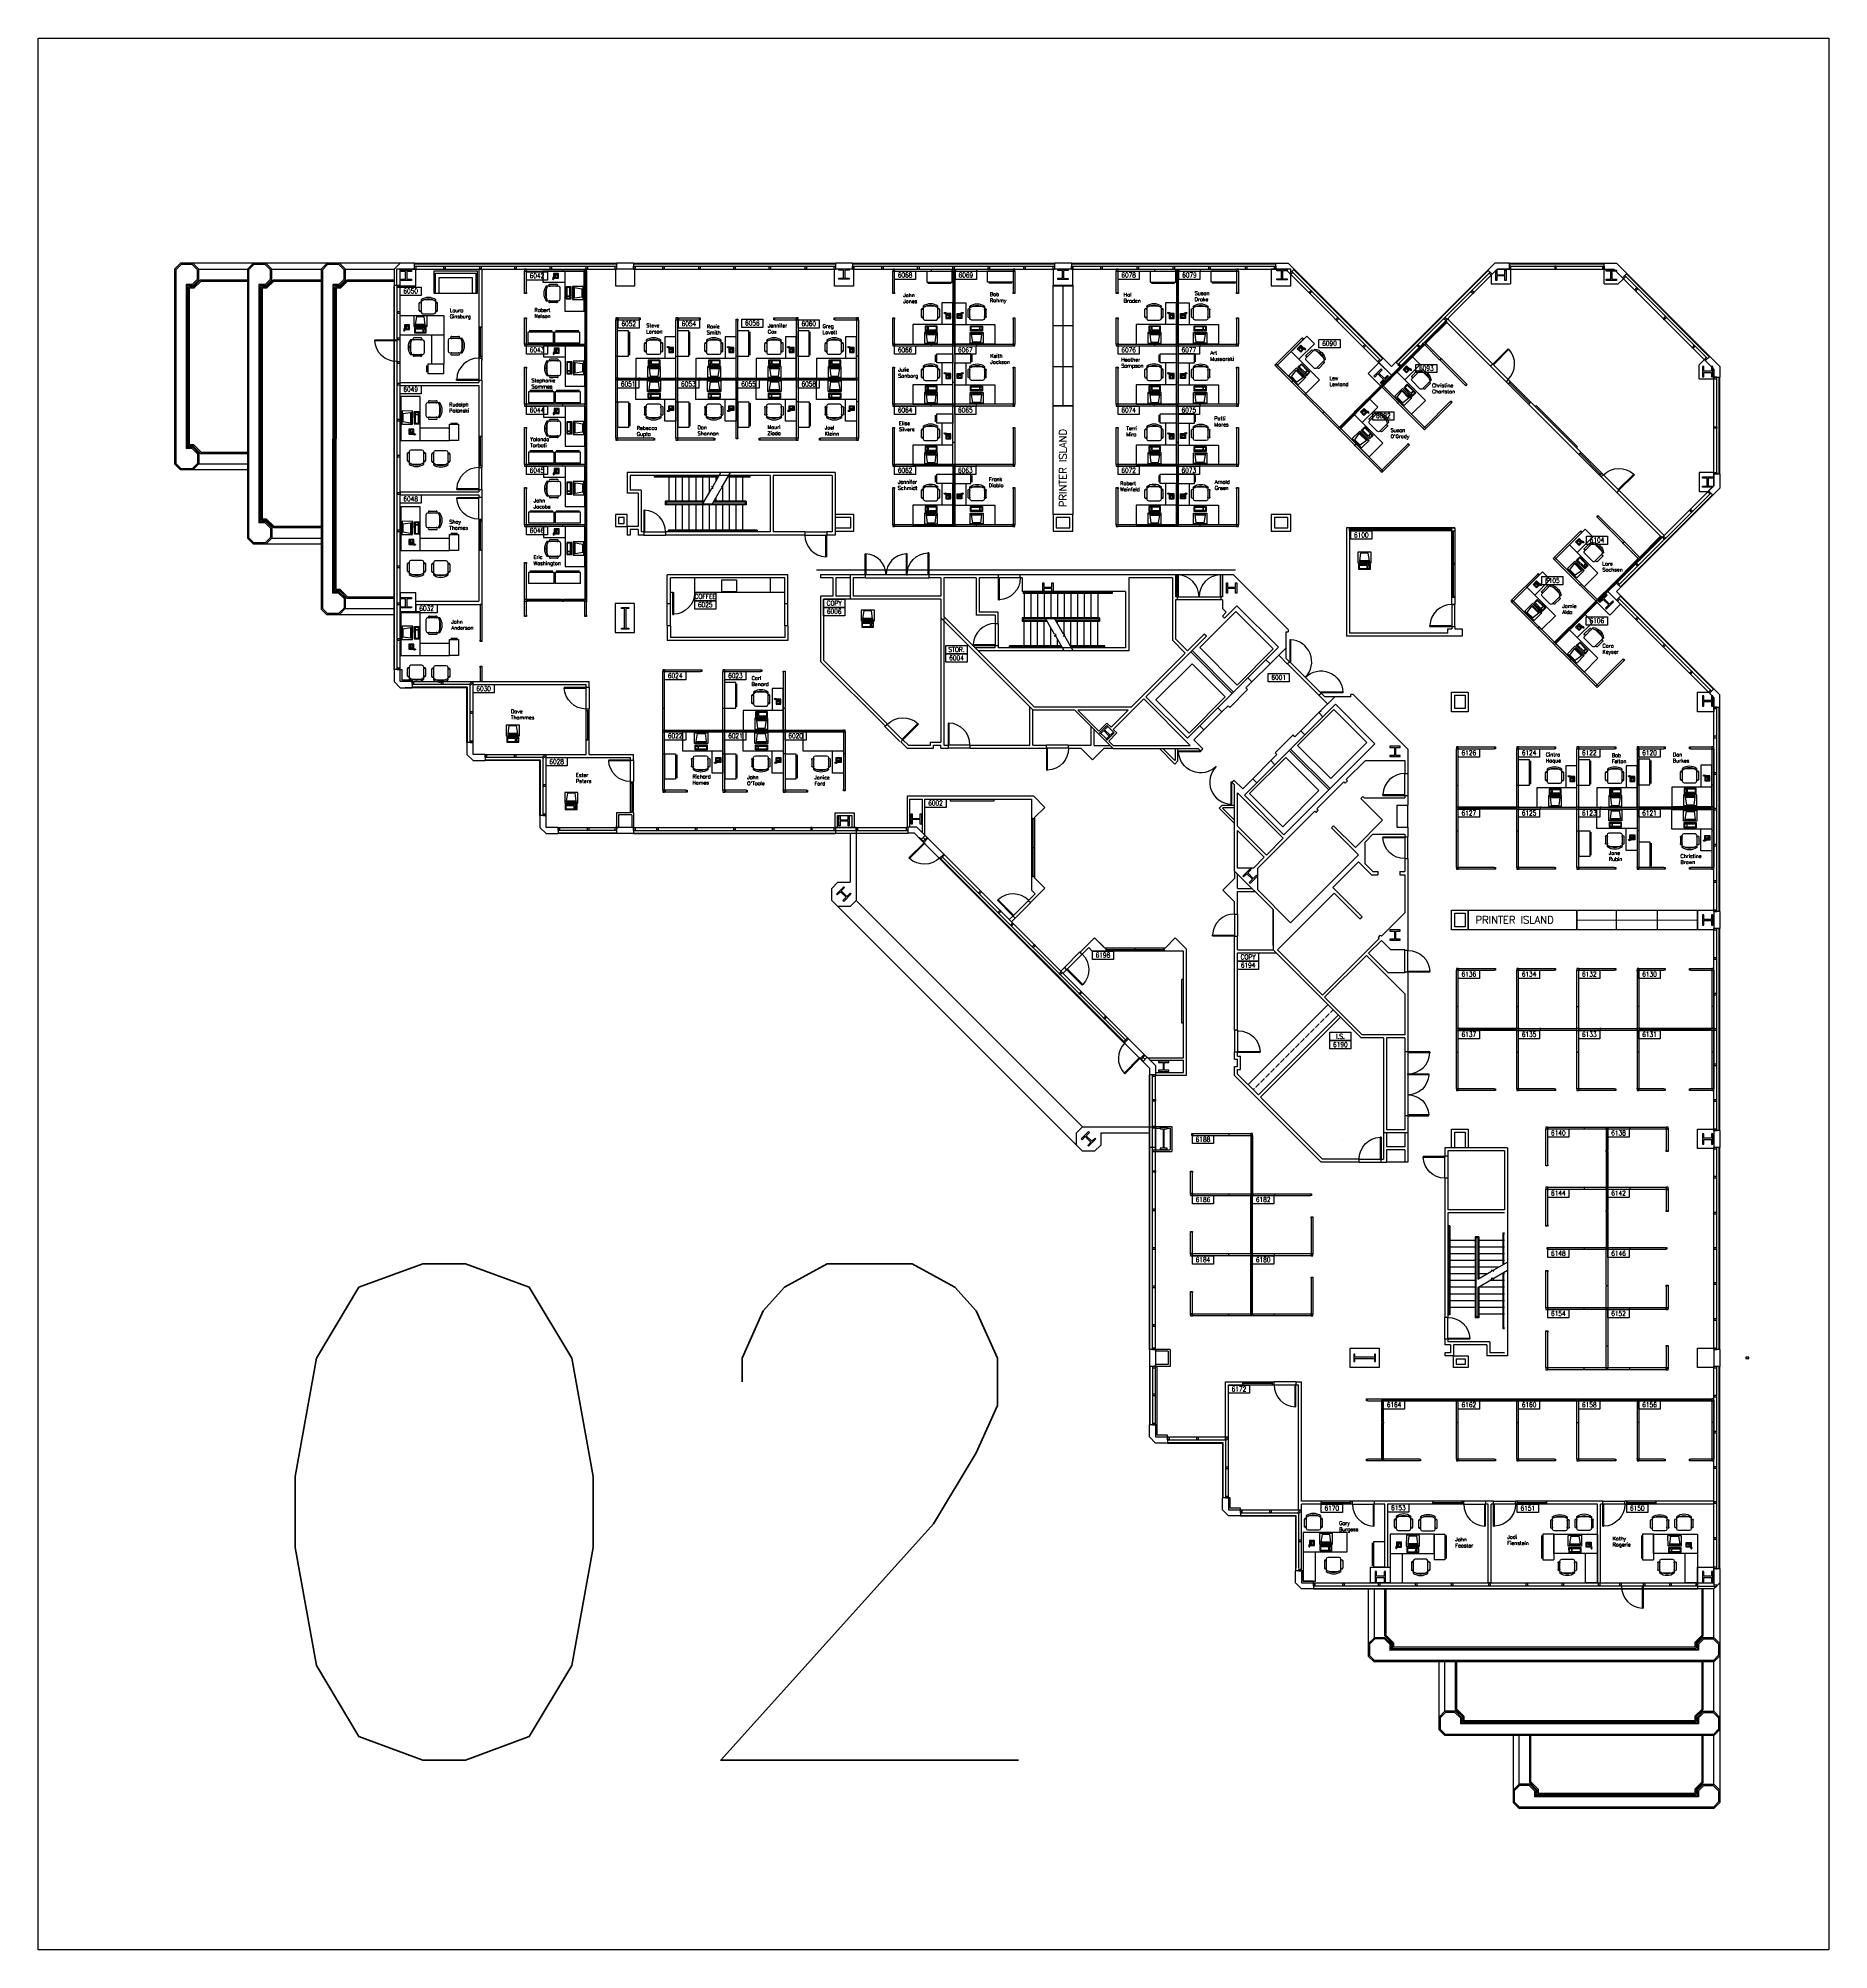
# Model space of a CAD drawing. Header units: inches. Extents: x 619 to 14864, y 611 to 3754.
# Drawn here: x 4397 to 7341, y 611 to 3754 of the extents above; entities that cross this region are included whole.
import ezdxf
from ezdxf.enums import TextEntityAlignment as Align

# ---------------------------------------------------------------- set-up
doc = ezdxf.new("R2010")
doc.units = ezdxf.units.IN
doc.header["$MEASUREMENT"] = 0
doc.linetypes.add('HIDDEN', pattern=[0.375, 0.25, -0.125])
doc.layers.get('0').update_dxf_attribs({"linetype": 'CONTINUOUS'})
for name, color, linetype in [('A-DOOR-TRIM-3D', 7, 'CONTINUOUS'), ('CHAIRS', 4, 'CONTINUOUS'), ('CPU', 6, 'CONTINUOUS'), ('E-B-CORE', 8, 'CONTINUOUS'), ('E-B-ELEV', 8, 'CONTINUOUS'), ('E-B-FURR', 6, 'CONTINUOUS'), ('E-B-GLAZ', 8, 'CONTINUOUS'), ('E-B-MULL', 8, 'CONTINUOUS'), ('E-B-SHEL', 2, 'CONTINUOUS'), ('E-C-HEAD', 5, 'CONTINUOUS'), ('E-F-CASE', 4, 'CONTINUOUS'), ('E-F-DOOR', 3, 'CONTINUOUS'), ('E-F-PLMB', 2, 'CONTINUOUS'), ('E-F-SILL', 8, 'CONTINUOUS'), ('E-F-STAIR', 8, 'CONTINUOUS'), ('E-F-TERR', 4, 'CONTINUOUS'), ('E-S-COLM', 8, 'CONTINUOUS'), ('EMPLOYEE', 1, 'CONTINUOUS'), ('FILE_CABINETS', 1, 'CONTINUOUS'), ('Frame', 10, 'CONTINUOUS'), ('FURNITURE', 3, 'CONTINUOUS'), ('IDOORE', 2, 'CONTINUOUS'), ('IWALLE', 3, 'CONTINUOUS'), ('PANELS_201', 6, 'CONTINUOUS'), ('PHONES', 4, 'CONTINUOUS'), ('PRINTER_ISLAND', 7, 'CONTINUOUS'), ('RMNUM', 40, 'CONTINUOUS')]:
    doc.layers.add(name, color=color, linetype=linetype)
doc.styles.add('ARCHITXT', font='simplex.shx')
doc.styles.add('ROMANS', font='romans', dxfattribs={"width": 0.75, "height": 8})

# ---------------------------------------------------------------- blocks, each defined once
blk = doc.blocks.new('DR-36')
for p, q in [((0, 36), (0, 0)), ((0, 36), (1.5, 36)), ((1.5, 36), (1.5, 0)), ((0, 0), (1.5, 0))]:
    blk.add_line(p, q)
blk.add_arc((0, 0), 36, 0, 87.6141)
blk = doc.blocks.new('DOOR')
for p, q in [((23.430248, -26.001126), (23.430248, -62.225809)), ((25.177282, -26.001126), (23.430248, -26.001126)), ((25.177282, -62.225809), (25.177282, -26.001126)), ((23.902282, -62.225809), (25.177282, -62.225809))]:
    blk.add_line(p, q)
blk.add_arc((25.177282, -26.001126), 36.224684, 135, 267.984193)
blk = doc.blocks.new('DR-69P')
for points in [[(1.5, 0), (0, 0), (0, 34.5), (1.5, 34.5)], [(67.5, 0), (69, 0), (69, 34.5), (67.5, 34.5)]]:
    blk.add_lwpolyline(points, close=True)
for centre, start, end in [((0, 0), 0, 87.5104), ((69, 0), 92.4896, 180)]:
    blk.add_arc(centre, 34.5, start, end)
blk = doc.blocks.new('DR-72P')
for points in [[(1.5, 0), (0, 0), (0, 36), (1.5, 36)], [(70.5, 0), (72, 0), (72, 36), (70.5, 36)]]:
    blk.add_lwpolyline(points, close=True)
for centre, start, end in [((0, 0), 0, 87.6141), ((72, 0), 92.3859, 180)]:
    blk.add_arc(centre, 36, start, end)
blk = doc.blocks.new('RMNUM')
at = {"layer": 'RMNUM'}
blk.add_lwpolyline([(-16.33354, 6.674702), (18.388073, 6.674702), (18.388073, -6.982766), (-16.33354, -6.982766), (-16.33354, 6.674702)], dxfattribs=at)
at = {"layer": 'RMNUM', "style": 'ROMANS', "width": 0.75}
blk.add_attdef('NUMBER', text='', height=8, dxfattribs=at).set_placement((1.027267, 0.114097), align=Align.MIDDLE_CENTER)
blk = doc.blocks.new('DESK2')
for p, q in [((33, 0), (-33, 0)), ((-33, 0), (-33, -68)), ((33, -32), (33, 0)), ((-33, -32), (33, -32)), ((-15, -68), (-15, -32)), ((-33, -68), (-15, -68))]:
    blk.add_line(p, q)
blk = doc.blocks.new('CHAIR7')
for p, q in [((0, 9), (0, -9)), ((20, 12), (3, 12)), ((5.1, 15), (17.9, 15)), ((23, -7.4), (23, 7.4)), ((3, -12), (20, -12)), ((5.1, -15), (17.9, -15))]:
    blk.add_line(p, q)
for centre, radius, start, end in [((3, 9), 3, 90, 180), ((5.6, 13.5), 1.56, 73.7398, 286.2602), ((17.4, 13.5), 1.56, 253.7398, 106.2602), ((20, 9), 3, 62.4156, 90), ((22.3, 11.1), 1.1, 53.3099, 212.0274), ((4.8, 0), 19.6, 327.5758, 32.4242), ((7, 0), 20, 323.1301, 36.8699), ((3, -9), 3, 180, 270), ((5.6, -13.5), 1.56, 73.7398, 286.2602), ((17.4, -13.5), 1.56, 253.7398, 106.2602), ((20, -9), 3, 270, 297.5844), ((22.3, -11.1), 1.1, 147.9726, 306.6901)]:
    blk.add_arc(centre, radius, start, end)
blk = doc.blocks.new('RECTANG')
for p, q in [((1, 1), (0, 1)), ((0, 1), (0, 0)), ((0, 0), (1, 0)), ((1, 0), (1, 1))]:
    blk.add_line(p, q)
blk = doc.blocks.new('IBMAT', base_point=(61, 306))
for p, q in [((75, 307), (75, 306)), ((81, 307), (75, 307)), ((81, 306), (81, 307))]:
    blk.add_line(p, q)
at = {"xscale": 21, "yscale": 17, "zscale": 21}
blk.add_blockref('RECTANG', (61, 306), dxfattribs=at)
blk = doc.blocks.new('KEYBOARD', base_point=(60, 294))
for p, xscale, yscale, zscale in [((60, 294), 19, 8, 19), ((61, 295), 13, 5, 13), ((75, 295), 3, 5, 3)]:
    blk.add_blockref('RECTANG', p, dxfattribs=dict(xscale=xscale, yscale=yscale, zscale=zscale))
blk = doc.blocks.new('COMPUTER')
for p, q in [((-6.6, 16.2), (-8.5, 3.5)), ((-8.5, 3.5), (-8.5, 2)), ((8, 3.5), (-8.5, 3.5)), ((-8.5, 2), (8, 2)), ((6.1, 16.2), (-6.6, 16.2)), ((8, 3.5), (6.1, 16.2)), ((8, 2), (8, 3.5))]:
    blk.add_line(p, q)
at = {"xscale": 1.033846153846154, "yscale": 1.033846153846154, "zscale": 1.033846153846154}
for name, p in [('IBMAT', (-10.9, 0)), ('KEYBOARD', (-10, -10.5))]:
    blk.add_blockref(name, p, dxfattribs=at)
blk = doc.blocks.new('FNPHONE')
for p, q in [((-9.1, 0.2), (-9.7, 0)), ((-8.9, 0.6), (-9.5, 0.4)), ((-8.7, 1), (-9.3, 0.8)), ((-8.5, 1.4), (-9.1, 1.2)), ((-8.3, 1.8), (-8.9, 1.6)), ((-7.1, 0.6), (-7.5, -0.6)), ((-7.3, 6.5), (-7.3, 1.5)), ((-6.3, 6.5), (-6.3, 1.5)), ((-3.9, 4.8), (-3.9, 4.8)), ((-3.9, 3.9), (-3.9, 3.9)), ((-3.9, 3), (-3.9, 3)), ((-3.9, 2), (-3.9, 2)), ((-2.9, 4.8), (-2.9, 4.8)), ((-2.9, 3.9), (-2.9, 3.9)), ((-2.9, 3), (-2.9, 3)), ((-2.9, 2), (-2.9, 2)), ((-2, 4.8), (-2, 4.8)), ((-2, 3.9), (-2, 3.9)), ((-2, 3), (-2, 3)), ((-2, 2), (-2, 2)), ((-9.3, -0.2), (-9.9, -0.4)), ((-9.3, -0.6), (-9.9, -0.8)), ((-9.3, -1), (-9.9, -1.2)), ((-9.3, -1.4), (-9.9, -1.6)), ((-9.1, -1.8), (-9.7, -2)), ((-8.9, -2.2), (-9.5, -2.4)), ((-8.4, -2.5), (-9, -2.7)), ((-7.9, -2), (-8.5, -2.2)), ((-7.7, -1.6), (-8.3, -1.8)), ((-7.5, -1.2), (-8.1, -1.4)), ((-7.3, -0.8), (-7.9, -1))]:
    blk.add_line(p, q)
for centre, start, end in [((-6.8, 6.5), 298.4915, 241.5085), ((-6.8, 1.5), 118.4915, 61.5085)]:
    blk.add_arc(centre, 1.05, start, end)
for p, xscale, yscale, zscale in [((-8.2, 0), 8.20528234483245, 8.104073169521023, 8.20528234483245), ((-4.8, 1.3), 3.75, 4.375, 3.75), ((-4, 6.7), 2.03125, 0.46875, 2.03125)]:
    blk.add_blockref('RECTANG', p, dxfattribs=dict(xscale=xscale, yscale=yscale, zscale=zscale))
blk = doc.blocks.new('DESK3')
for p, q in [((72, 0), (0, 0)), ((0, 0), (0, -80)), ((72, -32), (72, 0)), ((0, -32), (72, -32)), ((20, -80), (20, -32)), ((0, -80), (20, -80))]:
    blk.add_line(p, q)
blk = doc.blocks.new('FC15X27A')
for p, q in [((7.53125, 0), (-7.53125, 0)), ((-7.53125, 0), (-7.53125, -26.5)), ((7.53125, -26.5), (7.53125, 0)), ((-7.53125, -26.5), (7.53125, -26.5)), ((-5.53125, -28.5), (5.53125, -28.5))]:
    blk.add_line(p, q)
blk = doc.blocks.new('FC42X18D')
for p, q in [((-21, 0), (-21, -18)), ((-21, 0), (21, 0)), ((21, -18), (21, 0)), ((-21, -18), (21, -18)), ((-19, -20), (19, -20))]:
    blk.add_line(p, q)
blk = doc.blocks.new('SOFA2')
for p, q in [((-36, 0), (-36, -36)), ((36, 0), (-36, 0)), ((36, -36), (36, 0)), ((-33, -36), (-33, -3)), ((-33, -3), (33, -3)), ((-27, -36), (-27, -10)), ((-27, -10), (27, -10)), ((27, -10), (27, -36)), ((33, -3), (33, -36)), ((-36, -36), (36, -36))]:
    blk.add_line(p, q)

msp = doc.modelspace()

# ---------------------------------------------------------------- linework, layer by layer
for p, q in [((5688.7, 2797.3), (5688.7, 2797.3)), ((6542.3, 1943.7), (6542.3, 1943.7))]:
    msp.add_line(p, q)
at = {"layer": 'A-DOOR-TRIM-3D'}
for p, q in [((5437.6, 2822.6), (5437.6, 2822.6, 97.5)), ((5442.6, 2822.6), (5442.6, 2822.6, 97.5))]:
    msp.add_line(p, q, dxfattribs=at)
at = {"layer": 'E-B-CORE'}
for p, q in [((5707.7, 3040), (5365.7, 3040)), ((5365.7, 3040), (5365.7, 3006)), ((5600.7, 3035), (5370.7, 3035)), ((5370.7, 3035), (5370.7, 3011)), ((5600.7, 3035), (5600.7, 2942)), ((5702.7, 3035), (5605.7, 3035)), ((5605.7, 3035), (5605.7, 2942)), ((5702.7, 3035), (5702.7, 2942)), ((5707.7, 3040), (5707.7, 2937)), ((5383.7, 3006), (5365.7, 3006)), ((5388.7, 3011), (5370.7, 3011)), ((5383.7, 3006), (5383.7, 2951)), ((5388.7, 3011), (5388.7, 2942)), ((5733.2, 2965.6), (5707.7, 2965.6)), ((5733.2, 2948.6), (5733.2, 2965.6)), ((5383.7, 2951), (5365.7, 2951)), ((5365.7, 2951), (5365.7, 2937)), ((5370.7, 2937), (5365.7, 2937)), ((5383.7, 2946), (5370.7, 2946)), ((5370.7, 2946), (5370.7, 2937)), ((5383.7, 2946), (5383.7, 2937)), ((5392.7, 2937), (5383.7, 2937)), ((5392.7, 2942), (5388.7, 2942)), ((5392.7, 2942), (5392.7, 2937)), ((5600.7, 2942), (5428.7, 2942)), ((5428.7, 2942), (5428.7, 2937)), ((5657.7, 2937), (5428.7, 2937)), ((5657.7, 2942), (5605.7, 2942)), ((5657.7, 2942), (5657.7, 2937)), ((5702.7, 2942), (5693.7, 2942)), ((5693.7, 2942), (5693.7, 2937)), ((5707.7, 2937), (5693.7, 2937)), ((5707.7, 2948.6), (5733.2, 2948.6)), ((5732.2, 2871.6), (5732.2, 2831.6)), ((5756.7, 2871.6), (5732.2, 2871.6)), ((5737.2, 2866.6), (5737.2, 2836.6)), ((5756.7, 2866.6), (5737.2, 2866.6)), ((5756.7, 2871.6), (5756.7, 2866.6)), ((5886.2, 2871.6), (5861.7, 2871.6)), ((5861.7, 2871.6), (5861.7, 2866.6)), ((5881.2, 2866.6), (5861.7, 2866.6)), ((5881.2, 2866.6), (5881.2, 2836.6)), ((5976, 2871.6), (5886.2, 2871.6)), ((5939.2, 2866.6), (5886.2, 2866.6)), ((5886.2, 2866.6), (5886.2, 2803.1)), ((5939.2, 2866.6), (5939.2, 2805)), ((5944.2, 2866.6), (5944.2, 2810)), ((5976, 2866.6), (5944.2, 2866.6)), ((5976, 2866.6), (5976, 2871.6)), ((6267.2, 2871.6), (6012, 2871.6)), ((6012, 2866.6), (6012, 2871.6)), ((6015.2, 2866.6), (6012, 2866.6)), ((6015.2, 2866.6), (6015.2, 2844)), ((6190.2, 2866.6), (6190.2, 2746.6)), ((6262.2, 2866.6), (6190.2, 2866.6)), ((6262.2, 2866.6), (6262.2, 2764)), ((6267.2, 2871.6), (6267.2, 2835.6)), ((6362.5, 2871.6), (6344.6, 2871.6)), ((6344.6, 2871.6), (6344.6, 2835.6)), ((6452.6, 2781.5), (6362.5, 2871.6)), ((5881.2, 2831.6), (5732.2, 2831.6)), ((5881.2, 2836.6), (5737.2, 2836.6)), ((5881.2, 2831.6), (5881.2, 2801)), ((6185.2, 2844), (6015.2, 2844)), ((6185.2, 2844), (6185.2, 2751.6)), ((6269.9, 2835.6), (6267.2, 2835.6)), ((6267.2, 2830.6), (6267.2, 2766.1)), ((6269.9, 2830.6), (6267.2, 2830.6)), ((6269.9, 2835.6), (6269.9, 2830.6)), ((6344.6, 2835.6), (6341.9, 2835.6)), ((6341.9, 2835.6), (6341.9, 2830.6)), ((6344.6, 2830.6), (6341.9, 2830.6)), ((6344.6, 2830.6), (6344.6, 2816)), ((6033.3, 2649), (5881.2, 2801)), ((6035.3, 2654), (5886.2, 2803.1)), ((5970.7, 2805), (5939.2, 2805)), ((5975.7, 2810), (5944.2, 2810)), ((5970.7, 2805), (5970.7, 2791.6)), ((5975.7, 2791.6), (5975.7, 2810)), ((6344.2, 2803.8), (6350.5, 2810.1)), ((6347.7, 2800.2), (6344.2, 2803.8)), ((6344.6, 2816), (6350.5, 2810.1)), ((6347.7, 2800.2), (6368.2, 2820.7)), ((6368.2, 2820.7), (6436.4, 2752.5)), ((5970.7, 2791.6), (5975.7, 2791.6)), ((6218.5, 2671), (6318, 2770.5)), ((6267.2, 2766.1), (6286.9, 2746.5)), ((6286.9, 2746.5), (6314.5, 2774.1)), ((6318, 2770.5), (6314.5, 2774.1)), ((6448.6, 2777.9), (6452.6, 2777.9)), ((6448.6, 2777.9), (6448.6, 2734.7)), ((6452.6, 2781.5), (6452.6, 2777.9)), ((5970.7, 2751.6), (5937.7, 2751.6)), ((6190.2, 2746.6), (5942.7, 2746.6)), ((5970.7, 2751.6), (5970.7, 2755.6)), ((5970.7, 2755.6), (5975.7, 2755.6)), ((5975.7, 2755.6), (5975.7, 2751.6)), ((6185.2, 2751.6), (5975.7, 2751.6)), ((6194.4, 2654), (6283.3, 2742.9)), ((6262.2, 2764), (6283.3, 2742.9)), ((6415.9, 2732), (6436.4, 2752.5)), ((6422.6, 2725.3), (6448.6, 2751.2)), ((6436.8, 2739.4), (6451, 2725.2)), ((6448.6, 2734.7), (6454.6, 2728.7)), ((6415.9, 2732), (6422.6, 2725.3)), ((6451, 2725.2), (6454.6, 2728.7)), ((6336.9, 2653), (6386.2, 2702.3)), ((6356.4, 2653.4), (6385.8, 2682.8)), ((6383, 2685.6), (6392.9, 2695.6)), ((6383, 2685.6), (6385.8, 2682.8)), ((6386.2, 2702.3), (6392.9, 2695.6)), ((6502.9, 2673.5), (6506.4, 2677.1)), ((6517.1, 2659.3), (6502.9, 2673.5)), ((6512.5, 2671), (6506.4, 2677.1)), ((6555.2, 2671), (6555.2, 2675)), ((6559.2, 2675), (6555.2, 2675)), ((6649.2, 2584.9), (6559.2, 2675)), ((6101.9, 2649), (6033.3, 2649)), ((6194.4, 2654), (6035.3, 2654)), ((6101.9, 2649), (6164.8, 2586)), ((6189.4, 2649), (6106.5, 2649)), ((6106.5, 2649), (6141, 2614.4)), ((6161.4, 2621), (6189.4, 2649)), ((6164.9, 2617.4), (6215, 2667.5)), ((6215, 2667.5), (6291.5, 2591)), ((6218.5, 2671), (6286.7, 2602.8)), ((6336.9, 2653), (6343.6, 2646.3)), ((6343.6, 2646.3), (6353.6, 2656.3)), ((6353.6, 2656.3), (6356.4, 2653.4)), ((6502.9, 2645), (6528.9, 2671)), ((6502.9, 2645), (6506.4, 2648.6)), ((6509.6, 2638.3), (6502.9, 2645)), ((6509.6, 2638.3), (6530.1, 2658.8)), ((6555.2, 2671), (6512.5, 2671)), ((6595.1, 2593.8), (6530.1, 2658.8)), ((6154.5, 2627.9), (6141, 2614.4)), ((6144.6, 2610.9), (6151.5, 2604)), ((6154.5, 2627.9), (6161.4, 2621)), ((6154.5, 2623.6), (6166.5, 2611.6)), ((6155.2, 2624.4), (6155.2, 2624.4)), ((6170.7, 2611.6), (6157.3, 2598.2)), ((6164.9, 2617.4), (6170.7, 2611.6)), ((6286.7, 2602.8), (6307.2, 2623.3)), ((6286.7, 2602.8), (6307.2, 2623.3)), ((6297.5, 2600.1), (6313.9, 2616.6)), ((6303.9, 2606.6), (6313.9, 2616.6)), ((6307.2, 2623.3), (6313.9, 2616.6)), ((6307.2, 2623.3), (6313.9, 2616.6)), ((6463.2, 2605.3), (6473.2, 2615.3)), ((6479.9, 2608.6), (6473.2, 2615.3)), ((6151.5, 2604), (6153.7, 2601.7)), ((6157.3, 2598.2), (6164.5, 2591)), ((6164.5, 2591), (6291.5, 2591)), ((6164.8, 2586), (6304.5, 2586)), ((6266, 2560.5), (6240.6, 2586)), ((6266, 2560.5), (6240.6, 2586)), ((6266, 2566.2), (6246.2, 2586)), ((6267, 2567.2), (6267, 2586)), ((6271, 2565.5), (6271, 2586)), ((6297.5, 2600.1), (6312.1, 2585.5)), ((6304.5, 2586), (6308.5, 2581.9)), ((6308.5, 2581.9), (6312.1, 2585.5)), ((6430.6, 2559.3), (6479.9, 2608.6)), ((6431, 2578.8), (6460.4, 2608.2)), ((6433.9, 2576), (6431, 2578.8)), ((6445.5, 2444.1), (6595.1, 2593.8)), ((6463.2, 2605.3), (6460.4, 2608.2)), ((6649.2, 2584.9), (6649.2, 2544.9)), ((6267, 2567.2), (6266, 2566.2)), ((6271, 2565.5), (6266, 2560.5)), ((6423.9, 2566), (6433.9, 2576)), ((6430.6, 2559.3), (6423.9, 2566)), ((6547.7, 2534.8), (6579.3, 2566.4)), ((6579.3, 2566.4), (6644.2, 2566.4)), ((6644.2, 2566.4), (6644.2, 2544.9)), ((6359.8, 2530.4), (6363.4, 2533.9)), ((6364.2, 2526.1), (6359.8, 2530.5)), ((6377.7, 2519.9), (6363.3, 2534)), ((6364.2, 2468), (6364.2, 2526.1)), ((6377.7, 2519.9), (6394.2, 2536.3)), ((6380.4, 2509.1), (6400.9, 2529.6)), ((6380.4, 2509.1), (6400.9, 2529.6)), ((6384.2, 2526.3), (6394.2, 2536.3)), ((6400.9, 2529.6), (6394.2, 2536.3)), ((6400.9, 2529.6), (6394.2, 2536.3)), ((6499.6, 2486.7), (6544.2, 2531.2)), ((6546.3, 2529.1), (6544.2, 2531.2)), ((6546.3, 2529.1), (6549.8, 2532.6)), ((6549.8, 2532.6), (6547.7, 2534.8)), ((6644.2, 2544.9), (6649.2, 2544.9)), ((6343.7, 2492.8), (6338.8, 2487.8)), ((6364.2, 2462.4), (6338.8, 2487.8)), ((6364.2, 2462.4), (6338.8, 2487.8)), ((6343.7, 2492.8), (6364.2, 2492.8)), ((6345.4, 2488.8), (6344.4, 2487.8)), ((6364.2, 2468), (6344.4, 2487.8)), ((6345.4, 2488.8), (6364.2, 2488.8)), ((6364.2, 2384.5), (6364.2, 2483.7)), ((6369.2, 2458.1), (6369.2, 2513.3)), ((6444.2, 2438.3), (6369.2, 2513.3)), ((6445.5, 2444.1), (6380.4, 2509.1)), ((6402.3, 2389.3), (6496.1, 2483.1)), ((6498.2, 2481), (6496.1, 2483.1)), ((6498.2, 2481), (6501.7, 2484.6)), ((6501.7, 2484.6), (6499.6, 2486.7)), ((6571.7, 2503.6), (6575.3, 2507.2)), ((6607.4, 2468), (6571.7, 2503.6)), ((6577.5, 2504.9), (6575.3, 2507.2)), ((6577.5, 2504.9), (6644.2, 2504.9)), ((6631.2, 2492.9), (6631.2, 2456.9)), ((6631.2, 2492.9), (6649.2, 2492.9)), ((6644.2, 2508.9), (6649.2, 2508.9)), ((6644.2, 2508.9), (6644.2, 2504.9)), ((6649.2, 2508.9), (6649.2, 2492.9)), ((6364.2, 2455.5), (6364.2, 2462.4)), ((6416.6, 2410.7), (6369.2, 2458.1)), ((6523.7, 2455.6), (6527.2, 2459.1)), ((6568.2, 2411), (6523.7, 2455.6)), ((6562.9, 2423.4), (6527.2, 2459.1)), ((6607.4, 2468), (6562.9, 2423.4)), ((6631.2, 2456.9), (6649.2, 2456.9)), ((6649.2, 2456.9), (6649.2, 2440.9)), ((6364.2, 2384.5), (6364.2, 2448.4)), ((6413.1, 2407.2), (6369.2, 2451)), ((6369.2, 2389.3), (6369.2, 2451)), ((6416.6, 2410.7), (6444.2, 2438.3)), ((6591.5, 2444.9), (6578.8, 2432.2)), ((6578.8, 2396.2), (6578.8, 2432.2)), ((6591.5, 2444.9), (6644.2, 2444.9)), ((6644.2, 2444.9), (6644.2, 2440.9)), ((6644.2, 2440.9), (6649.2, 2440.9)), ((6395.2, 2389.3), (6369.2, 2389.3)), ((6395.2, 2389.3), (6413.1, 2407.2)), ((6402.3, 2353.5), (6402.3, 2389.3)), ((6456.5, 2299.3), (6568.2, 2411)), ((6525.8, 2357.3), (6568.2, 2399.7)), ((6589.4, 2378.5), (6568.2, 2399.7)), ((6591.5, 2383.5), (6578.8, 2396.2)), ((6644.2, 2404.9), (6649.2, 2404.9)), ((6644.2, 2404.9), (6644.2, 2383.5)), ((6649.2, 2404.9), (6649.2, 2254)), ((6427.5, 2321.2), (6364.2, 2384.5)), ((6589.4, 2378.5), (6599.9, 2378.5)), ((6591.5, 2383.5), (6599.9, 2383.5)), ((6599.9, 2383.5), (6599.9, 2378.5)), ((6635.9, 2383.5), (6635.9, 2378.5)), ((6635.9, 2383.5), (6644.2, 2383.5)), ((6635.9, 2378.5), (6644.2, 2378.5)), ((6644.2, 2378.5), (6644.2, 2315.9)), ((6456.5, 2299.3), (6402.3, 2353.5)), ((6434.6, 2254.7), (6527.9, 2348.1)), ((6573.9, 2309.2), (6525.8, 2357.3)), ((6570.3, 2305.7), (6527.9, 2348.1)), ((6427.5, 2261.8), (6427.5, 2321.2)), ((6427.5, 2321.2), (6427.5, 2254.7)), ((6570.3, 2305.7), (6573.9, 2309.2)), ((6605.7, 2277.4), (6644.2, 2315.9)), ((6508.8, 2180.5), (6602.2, 2273.8)), ((6584.6, 2249.2), (6605.8, 2270.4)), ((6600.7, 2275.3), (6604.3, 2278.8)), ((6602.2, 2273.8), (6600.7, 2275.3)), ((6605.7, 2277.4), (6604.3, 2278.8)), ((6605.8, 2270.4), (6621.2, 2255)), ((6572.2, 2110), (6427.5, 2254.7)), ((6508.8, 2180.5), (6434.6, 2254.7)), ((6512.4, 2177), (6581.1, 2245.7)), ((6581.1, 2245.7), (6644.2, 2182.5)), ((6584.6, 2249.2), (6616.8, 2217)), ((6644.2, 2255), (6621.2, 2255)), ((6644.2, 2255), (6644.2, 2254)), ((6649.2, 2254), (6644.2, 2254)), ((6644.2, 2217), (6616.8, 2217)), ((6644.2, 2218), (6644.2, 2217)), ((6649.2, 2218), (6644.2, 2218)), ((6649.2, 2218), (6649.2, 2087)), ((6574.3, 2115), (6512.4, 2177)), ((6644.2, 2182.5), (6644.2, 2115)), ((6609.2, 2110), (6572.2, 2110)), ((6644.2, 2115), (6574.3, 2115)), ((6609.2, 2110), (6609.2, 1954)), ((6614.2, 2110), (6614.2, 1959)), ((6644.2, 2110), (6614.2, 2110)), ((6644.2, 2110), (6644.2, 2087)), ((6649.2, 2087), (6644.2, 2087)), ((6644.2, 1982), (6644.2, 1959)), ((6649.2, 1982), (6644.2, 1982)), ((6649.2, 1982), (6649.2, 1954)), ((6649.2, 1954), (6609.2, 1954)), ((6644.2, 1959), (6614.2, 1959)), ((6813.2, 1929.5), (6710.2, 1929.5)), ((6710.2, 1929.5), (6710.2, 1915.5)), ((6808.2, 1924.5), (6715.2, 1924.5)), ((6715.2, 1924.5), (6715.2, 1915.5)), ((6808.2, 1924.5), (6808.2, 1827.5)), ((6813.2, 1929.5), (6813.2, 1587.5)), ((6715.2, 1915.5), (6710.2, 1915.5)), ((6710.2, 1879.5), (6710.2, 1650.5)), ((6715.2, 1879.5), (6710.2, 1879.5)), ((6715.2, 1879.5), (6715.2, 1827.5)), ((6808.2, 1827.5), (6715.2, 1827.5)), ((6808.2, 1822.5), (6715.2, 1822.5)), ((6715.2, 1822.5), (6715.2, 1650.5)), ((6715.2, 1650.5), (6710.2, 1650.5)), ((6715.2, 1614.5), (6710.2, 1614.5)), ((6710.2, 1614.5), (6710.2, 1605.5)), ((6719.2, 1605.5), (6710.2, 1605.5)), ((6715.2, 1614.5), (6715.2, 1610.5)), ((6784.2, 1610.5), (6715.2, 1610.5)), ((6719.2, 1605.5), (6719.2, 1592.5)), ((6724.2, 1605.5), (6724.2, 1587.5)), ((6779.2, 1605.5), (6724.2, 1605.5)), ((6779.2, 1605.5), (6779.2, 1587.5)), ((6784.2, 1610.5), (6784.2, 1592.5)), ((6719.2, 1592.5), (6710.2, 1592.5)), ((6710.2, 1592.5), (6710.2, 1587.5)), ((6724.2, 1587.5), (6710.2, 1587.5)), ((6813.2, 1587.5), (6779.2, 1587.5)), ((6808.2, 1592.5), (6784.2, 1592.5))]:
    msp.add_line(p, q, dxfattribs=at)
for points in [[(5365.7, 2970.6), (5346.2, 2970.6), (5346.2, 2951), (5365.7, 2951)], [(5360.7, 2965.6), (5351.2, 2965.6), (5351.2, 2956), (5360.7, 2956)], [(6748.2, 1587.5), (6748.2, 1568), (6724.2, 1568), (6724.2, 1587.5)], [(6743.2, 1582.5), (6743.2, 1573), (6729.2, 1573), (6729.2, 1582.5)]]:
    msp.add_lwpolyline(points, close=True, dxfattribs=at)
for points in [[(5738.2, 2970.6), (5707.7, 2970.6)], [(5707.7, 2943.6), (5738.2, 2943.6), (5738.2, 2970.6)]]:
    msp.add_lwpolyline(points, dxfattribs=at)
at = {"layer": 'E-B-ELEV'}
for p, q in [((6360.5, 2676.6), (6292.3, 2744.8)), ((6362.6, 2678.7), (6294.4, 2746.9)), ((6454.2, 2582.9), (6519.2, 2517.9)), ((6456.3, 2585), (6521.4, 2520))]:
    msp.add_line(p, q, dxfattribs=at)
for points in [[(6306.9, 2751.9), (6368.5, 2690.3), (6427.9, 2749.7), (6366.3, 2811.3)], [(6235, 2665.9), (6294.4, 2725.3), (6349, 2670.7), (6289.6, 2611.3)], [(6522.4, 2536.4), (6467.9, 2590.9), (6527.3, 2650.3), (6581.8, 2595.8)], [(6443.5, 2457.4), (6502.9, 2516.8), (6448.3, 2571.4), (6388.9, 2512)]]:
    msp.add_lwpolyline(points, close=True, dxfattribs=at)
at = {"layer": 'E-B-FURR'}
for p, q in [((5016.2, 3374), (5348.2, 3374)), ((5121.7, 3374), (5121.7, 3224)), ((5126.7, 3374), (5121.7, 3374)), ((5126.7, 3374), (5126.7, 3224)), ((5376.2, 3374), (5708.2, 3374)), ((5736.2, 3374), (6068.2, 3374)), ((6096.2, 3374), (6432.2, 3374)), ((6455.1, 3366.9), (6601.7, 3220.4)), ((6796.2, 3374), (6636.4, 3214)), ((6786.2, 3363.9), (6786.2, 3350)), ((6796.2, 3374), (6972.2, 3374)), ((6818.2, 3374), (6818.2, 3350)), ((6995.1, 3366.9), (7145.1, 3216.9)), ((4992.3, 2716), (4992.3, 3347)), ((6786.2, 3350), (6818.2, 3350)), ((6972.2, 3350), (6995.1, 3350)), ((6995.1, 3350), (7003.6, 3358.5)), ((6712, 3289.7), (6711, 3288.7)), ((6713.2, 3286.6), (6711, 3288.7)), ((6785.3, 3214.5), (6713.2, 3286.6)), ((6713.6, 3291.3), (6714.6, 3292.2)), ((6716.7, 3290.1), (6714.6, 3292.2)), ((6788.8, 3218), (6716.7, 3290.1)), ((7071.9, 3290.2), (7068.4, 3293.7)), ((5121.7, 3230.8), (5126.7, 3230.8)), ((5121.7, 3227.8), (5126.7, 3227.8)), ((7128.2, 3216.9), (7136.7, 3225.4)), ((7128.2, 3194), (7128.2, 3216.9)), ((4992.3, 3188), (5121.7, 3188)), ((4992.3, 3182.9), (4992.3, 3187.9)), ((4992.3, 3183), (5121.7, 3183)), ((5121.7, 3191.8), (5121.7, 3188)), ((5121.7, 3191.8), (5126.7, 3191.8)), ((5121.7, 3183), (5121.7, 3048.1)), ((5126.7, 3191.8), (5126.7, 3048.1)), ((6584, 3202.7), (6604.5, 3182.2)), ((6967.2, 3032.6), (6810.7, 3189)), ((6970.7, 3036.1), (6814.3, 3192.5)), ((7152.2, 3018.1), (7152.2, 3194)), ((6928, 3082.2), (6860.1, 3150.1)), ((5121.7, 3048.1), (5126.7, 3048.1)), ((7152.2, 3018.1), (6992.2, 2858.1)), ((7152.2, 3040), (7128.1, 3040)), ((7128.1, 3040), (7128.1, 3008)), ((4992.3, 3008), (5121.7, 3008)), ((4992.3, 3007.9), (4992.3, 3002.9)), ((4992.3, 3003), (5121.7, 3003)), ((5121.7, 3012.1), (5126.7, 3012.1)), ((5121.7, 3012.1), (5121.7, 3008)), ((5121.7, 3003), (5121.7, 2999.1)), ((5121.7, 2999.1), (5126.7, 2999.1)), ((5126.7, 3012.1), (5126.7, 2999.1)), ((7066.9, 2932.9), (6992.6, 3007.1)), ((7070.4, 2936.4), (6996.2, 3010.6)), ((7142.2, 3008), (7128.1, 3008)), ((5121.6, 2963.1), (5126.6, 2963.1)), ((5121.7, 2963.1), (5121.7, 2828)), ((5121.7, 2963.1), (5126.7, 2963.1)), ((5126.7, 2963.1), (5126.7, 2823)), ((6548.3, 2948.7), (6548.3, 2770.7)), ((6553.3, 2948.7), (6548.3, 2948.7)), ((6726.3, 2948.7), (6553.3, 2948.7)), ((6553.3, 2948.7), (6553.3, 2775.7)), ((6721.3, 2943.7), (6553.3, 2943.7)), ((6721.3, 2943.7), (6721.3, 2834.7)), ((6726.3, 2948.7), (6726.3, 2834.7)), ((7067.9, 2933.8), (7066.9, 2932.9)), ((7069.5, 2935.4), (7070.4, 2936.4)), ((5629.6, 2871.6), (5431.6, 2871.6)), ((5431.6, 2823.6), (5431.6, 2871.6)), ((5624.6, 2866.6), (5436.6, 2866.6)), ((5436.6, 2823.6), (5436.6, 2866.6)), ((5624.6, 2823.6), (5624.6, 2866.6)), ((5629.6, 2823.6), (5629.6, 2871.6)), ((5731.6, 2871.6), (5683.6, 2871.6)), ((5683.6, 2871.6), (5683.6, 2866.6)), ((5703.6, 2866.6), (5683.6, 2866.6)), ((5703.6, 2866.6), (5703.6, 2836.6)), ((5708.6, 2866.6), (5708.6, 2836.6)), ((5731.6, 2866.6), (5708.6, 2866.6)), ((5703.6, 2836.6), (5683.6, 2836.6)), ((5683.6, 2836.6), (5683.6, 2729)), ((5731.6, 2831.6), (5688.6, 2831.6)), ((5688.6, 2831.6), (5688.6, 2731.1)), ((5731.6, 2836.6), (5708.6, 2836.6)), ((6721.3, 2822.7), (6721.3, 2834.7)), ((6721.3, 2822.7), (6721.3, 2834.7)), ((6726.3, 2834.7), (6726.3, 2822.7)), ((6726.3, 2834.7), (6726.3, 2822.7)), ((4992.3, 2809.7), (5018.3, 2809.7)), ((5018.3, 2828), (5121.7, 2828)), ((5018.3, 2823), (5126.7, 2823)), ((5436.6, 2823.6), (5431.6, 2823.6)), ((5629.6, 2823.6), (5624.6, 2823.6)), ((5881.2, 2801), (5881.2, 2596.6)), ((5886.2, 2801), (5886.2, 2591.6)), ((6721.3, 2822.7), (6726.3, 2822.7)), ((6981.3, 2805.5), (6960.4, 2826.3)), ((7145.1, 2676.9), (6998.9, 2823.1)), ((5431.6, 2787.6), (5431.6, 2763.6)), ((5436.6, 2787.6), (5431.6, 2787.6)), ((5436.6, 2787.6), (5436.6, 2768.6)), ((5624.6, 2768.6), (5436.6, 2768.6)), ((5624.6, 2787.6), (5624.6, 2768.6)), ((5629.6, 2787.6), (5624.6, 2787.6)), ((5629.6, 2787.6), (5629.6, 2763.6)), ((6738.3, 2770.7), (6548.3, 2770.7)), ((6714.3, 2775.7), (6553.3, 2775.7)), ((6714.3, 2782.7), (6714.3, 2775.7)), ((6714.3, 2782.7), (6721.3, 2782.7)), ((6721.3, 2786.7), (6721.3, 2782.7)), ((6721.3, 2786.7), (6726.3, 2786.7)), ((6726.3, 2786.7), (6726.3, 2782.7)), ((6726.3, 2782.7), (6738.3, 2782.7)), ((6738.3, 2782.7), (6738.3, 2770.7)), ((5629.6, 2763.6), (5431.6, 2763.6)), ((5683.6, 2729), (5790.1, 2622.5)), ((5688.6, 2731.1), (5793.7, 2626)), ((5012.2, 2696), (5110.6, 2696)), ((5110.9, 2696), (5303.2, 2696)), ((5112.2, 2596), (5112.2, 2694.4)), ((5112.2, 2691), (5298.2, 2691)), ((5298.2, 2687), (5298.2, 2691)), ((5298.2, 2687), (5303.2, 2687)), ((5303.2, 2687), (5303.2, 2696)), ((5298.2, 2576), (5298.2, 2651)), ((5298.2, 2651), (5303.2, 2651)), ((5303.2, 2576), (5303.2, 2651)), ((6027.5, 2591.6), (6027.5, 2654.7)), ((6032.5, 2591.6), (6032.5, 2650.2)), ((7152.2, 2318), (7152.2, 2654)), ((5793.8, 2626.1), (5790.1, 2622.5)), ((6128.5, 2591.6), (6128.5, 2622.4)), ((6133.5, 2591.1), (6133.5, 2617.4)), ((5819.2, 2600.6), (5815.6, 2597)), ((5815.6, 2597), (5826, 2586.6)), ((5819.1, 2600.5), (5828.1, 2591.6)), ((5826, 2586.6), (5869.5, 2586.6)), ((5828.1, 2591.6), (5864.5, 2591.6)), ((5864.5, 2596.6), (5881.2, 2596.6)), ((5864.5, 2591.6), (5864.5, 2596.6)), ((5869.5, 2586.5), (5869.5, 2591.6)), ((5869.5, 2591.6), (5881.5, 2591.6)), ((5881.5, 2586.5), (5881.5, 2591.6)), ((5881.5, 2586.6), (5893.1, 2586.6)), ((5886.2, 2591.6), (5893.1, 2591.6)), ((5893.1, 2591.8), (5893.1, 2586.6)), ((5929.2, 2591.8), (5929.2, 2586.6)), ((5929.2, 2591.6), (6027.5, 2591.6)), ((5929.2, 2586.6), (6055, 2586.6)), ((6032.5, 2591.6), (6055, 2591.6)), ((6055, 2586.3), (6055, 2591.6)), ((6091, 2586.3), (6091, 2591.6)), ((6091, 2591.6), (6128.5, 2591.6)), ((6091, 2586.6), (6111.5, 2586.6)), ((6111.5, 2586.6), (6130.7, 2567.4)), ((6130.7, 2567.4), (6149.4, 2586.1)), ((6133.5, 2591.1), (6159.8, 2591.1)), ((6164.8, 2586.1), (6149.4, 2586.1)), ((5132.2, 2576), (5230.6, 2576)), ((5230.6, 2576), (5298.2, 2576)), ((5232.2, 2476), (5232.2, 2574.4)), ((5232.2, 2571), (5371.2, 2571)), ((5303.2, 2576), (5376.2, 2576)), ((5371.2, 2567), (5371.2, 2571)), ((5371.2, 2567), (5376.2, 2567)), ((5376.2, 2567), (5376.2, 2576)), ((5371.2, 2480), (5371.2, 2531)), ((5371.2, 2531), (5376.2, 2531)), ((5376.2, 2480), (5376.2, 2531)), ((5826.6, 2456.6), (5826.6, 2507.9)), ((5826.6, 2507.9), (6033.5, 2507.9)), ((5830.6, 2456.6), (5830.6, 2502.9)), ((5830.6, 2502.9), (5851.2, 2502.9)), ((5851.2, 2447.6), (5851.2, 2502.9)), ((5855.2, 2443.6), (5855.2, 2502.9)), ((5855.2, 2502.9), (6030.5, 2502.9)), ((5896.6, 2502.6), (5896.6, 2499.6)), ((5968.6, 2499.6), (5896.6, 2499.6)), ((5968.6, 2502.6), (5968.6, 2499.6)), ((6030.5, 2502.9), (6030.5, 2352.9)), ((6033.5, 2507.9), (6052.2, 2489.2)), ((6035.5, 2472.4), (6052.2, 2489.2)), ((5252.2, 2456), (5350.6, 2456)), ((5348.2, 2480), (5348.2, 2456)), ((5371.2, 2480), (5348.2, 2480)), ((5351.2, 2477), (5351.2, 2456)), ((5373.2, 2477), (5351.2, 2477)), ((5373.2, 2477), (5373.2, 2456)), ((5376.2, 2480), (5376.2, 2456)), ((5376.2, 2456), (5824.9, 2456)), ((5707.6, 2456), (5707.6, 2480)), ((5707.6, 2480), (5739.6, 2480)), ((5711.6, 2456), (5711.6, 2476)), ((5711.6, 2476), (5735.6, 2476)), ((5735.6, 2456), (5735.6, 2476)), ((5739.6, 2456), (5739.6, 2480)), ((6035.5, 2472.4), (6035.5, 2373.4)), ((5855.6, 2442.9), (6220.4, 2078.1)), ((6035.5, 2373.4), (6052.4, 2356.3)), ((6345, 2353.1), (6364.2, 2372.4)), ((6364.2, 2384.5), (6364.2, 2372.4)), ((6369.2, 2355.9), (6369.2, 2379.5)), ((6025.1, 2336.2), (6028.8, 2332.6)), ((6036.2, 2347.1), (6025.2, 2336.1)), ((6052.4, 2356.3), (6028.8, 2332.6)), ((6030.5, 2352.9), (6036.2, 2347.1)), ((6364.2, 2333.9), (6345, 2353.1)), ((6364.2, 2313.4), (6364.2, 2333.9)), ((6369.2, 2355.9), (6392.8, 2355.9)), ((6369.2, 2313.4), (6369.2, 2350.9)), ((6369.2, 2350.9), (6397.8, 2350.9)), ((5999.7, 2310.4), (5993.9, 2304.6)), ((6003.4, 2307.1), (5997.4, 2301)), ((5999.9, 2310.6), (6003.4, 2307.1)), ((6363.9, 2313.4), (6369.2, 2313.4)), ((6133.9, 2274.8), (6110.2, 2251.2)), ((6151, 2257.9), (6133.9, 2274.8)), ((6149.1, 2259.7), (6133.9, 2274.8)), ((6250, 2257.9), (6266.8, 2274.6)), ((6285.4, 2255.9), (6266.8, 2274.6)), ((6363.9, 2277.4), (6369.2, 2277.4)), ((6364.2, 2122.6), (6364.2, 2277.4)), ((6369.2, 2254.9), (6369.2, 2277.4)), ((7152.2, 1958), (7152.2, 2290)), ((6113.8, 2247.5), (6110.2, 2251.2)), ((6124.7, 2258.6), (6113.7, 2247.6)), ((6130.4, 2252.9), (6124.7, 2258.6)), ((6280.4, 2252.9), (6130.4, 2252.9)), ((6250, 2257.9), (6151, 2257.9)), ((6280.4, 2077.6), (6280.4, 2252.9)), ((6285.4, 2049), (6285.4, 2255.9)), ((6369.2, 2254.9), (6427.8, 2254.9)), ((6369.2, 2122.6), (6369.2, 2249.9)), ((6369.2, 2249.9), (6432.3, 2249.9)), ((6084.5, 2225.7), (6078.5, 2219.7)), ((6082.1, 2216.3), (6078.6, 2219.9)), ((6088.1, 2222.2), (6082.1, 2216.2)), ((6084.5, 2225.7), (6088.1, 2222.2)), ((6277.4, 2134.3), (6277.4, 2206.3)), ((6280.4, 2206.3), (6277.4, 2206.3)), ((6403.4, 2016.3), (6534.7, 2147.6)), ((6406.9, 2012.8), (6538.2, 2144.1)), ((6280.4, 2134.3), (6277.4, 2134.3)), ((6369.4, 2122.6), (6364.2, 2122.6)), ((6221.2, 2077.6), (6280.4, 2077.6)), ((6364.1, 2075), (6369.2, 2075)), ((6364.2, 2075), (6364.2, 2086.6)), ((6369.4, 2086.6), (6364.2, 2086.6)), ((6369.2, 2080), (6369.2, 2086.6)), ((6369.2, 2080), (6374.2, 2080)), ((6369.2, 2063), (6369.2, 2075)), ((6374.2, 2058), (6374.2, 2080)), ((6225.2, 2073.6), (6280.4, 2073.6)), ((6234.2, 2053), (6280.4, 2053)), ((6234.2, 2049), (6285.4, 2049)), ((6234.2, 1598), (6234.2, 2047.4)), ((6280.4, 2053), (6280.4, 2073.6)), ((6364.1, 2063), (6369.2, 2063)), ((6364.2, 2048.4), (6364.2, 2063)), ((6506.6, 1906), (6364.2, 2048.4)), ((6369.2, 2050.5), (6369.2, 2058)), ((6369.2, 2058), (6374.2, 2058)), ((6403.4, 2016.3), (6369.2, 2050.5)), ((6508.7, 1911), (6406.9, 2012.8)), ((6234.2, 1964.7), (6261.2, 1964.7)), ((6234.2, 1964.7), (6234.2, 1961.7)), ((6234.2, 1961.7), (6241.7, 1961.7)), ((6253.7, 1961.7), (6258.2, 1961.7)), ((6258.2, 1961.7), (6258.2, 1926.3)), ((6261.2, 1964.7), (6261.2, 1923.3)), ((6609.2, 1954), (6609.2, 1911)), ((6614.2, 1954), (6614.2, 1931)), ((6644.2, 1954), (6644.2, 1931)), ((6649.2, 1954), (6649.2, 1906)), ((6726.2, 1955), (6743.2, 1955)), ((6726.2, 1929.4), (6726.2, 1955)), ((6743.2, 1955), (6743.2, 1929.4)), ((6234.2, 1926.3), (6258.2, 1926.3)), ((6234.2, 1926.3), (6234.2, 1923.3)), ((6234.2, 1923.3), (6261.2, 1923.3)), ((6644.2, 1931), (6614.2, 1931)), ((6644.2, 1926), (6614.2, 1926)), ((6614.2, 1926), (6614.2, 1906)), ((6644.2, 1926), (6644.2, 1906)), ((7152.2, 1598), (7152.2, 1930)), ((6569.2, 1906), (6506.6, 1906)), ((6569.2, 1911), (6508.7, 1911)), ((6569.2, 1906), (6569.2, 1911)), ((6605.2, 1911), (6609.2, 1911)), ((6605.2, 1906), (6605.2, 1911)), ((6605.2, 1906), (6614.2, 1906)), ((6649.2, 1906), (6644.2, 1906)), ((6258.2, 1598), (6234.2, 1598)), ((6255.2, 1595), (6234.2, 1595)), ((6255.2, 1573), (6234.2, 1573)), ((6255.2, 1595), (6255.2, 1573)), ((6258.2, 1598), (6258.2, 1570)), ((6258.2, 1570), (6234.2, 1570)), ((6349.2, 1544.4), (6429.3, 1544.4)), ((6349.2, 1449), (6349.2, 1544.4)), ((6429.3, 1539.4), (6429.3, 1544.4)), ((6465.3, 1544.4), (6474.3, 1544.4)), ((6465.3, 1539.4), (6465.3, 1544.4)), ((6474.3, 1348.5), (6474.3, 1544.4)), ((7152.2, 1238), (7152.2, 1570)), ((6354.2, 1539.4), (6429.3, 1539.4)), ((6354.2, 1452.4), (6354.2, 1539.4)), ((6465.3, 1539.4), (6469.3, 1539.4)), ((6469.3, 1334), (6469.3, 1539.4)), ((6254.2, 1454), (6352.6, 1454)), ((6354.2, 1354), (6354.2, 1452.4)), ((6374.2, 1334), (6472.6, 1334)), ((6474.2, 1234), (6474.2, 1332.4)), ((6558.2, 1348.5), (6474.3, 1348.5)), ((6558.2, 1343.5), (6474.3, 1343.5)), ((6474.3, 1332.3), (6474.3, 1343.5)), ((6558.2, 1343.5), (6558.2, 1348.5)), ((6741.3, 1348.5), (6594.2, 1348.5)), ((6594.2, 1343.5), (6594.2, 1348.5)), ((6611.2, 1343.5), (6594.2, 1343.5)), ((6611.2, 1240.1), (6611.2, 1343.5)), ((6616.2, 1240.1), (6616.2, 1343.5)), ((6741.3, 1343.5), (6616.2, 1343.5)), ((6741.3, 1343.5), (6741.3, 1348.5)), ((6741.3, 1343.4), (6741.3, 1348.4)), ((6777.3, 1343.5), (6777.3, 1348.5)), ((6790.3, 1348.5), (6777.3, 1348.5)), ((6781.2, 1343.5), (6777.3, 1343.5)), ((6781.2, 1214.1), (6781.2, 1343.5)), ((6786.2, 1214.1), (6786.2, 1343.5)), ((6790.3, 1343.5), (6786.2, 1343.5)), ((6790.3, 1343.5), (6790.3, 1348.5)), ((6970, 1348.5), (6826.3, 1348.5)), ((6826.3, 1343.5), (6826.3, 1348.5)), ((6961.2, 1343.5), (6826.3, 1343.5)), ((6961.2, 1214.1), (6961.2, 1343.5)), ((6966.2, 1214.1), (6966.2, 1343.5)), ((6970, 1343.5), (6966.2, 1343.5)), ((6970, 1343.5), (6970, 1348.5)), ((7152.2, 1348.5), (7006, 1348.5)), ((7006, 1343.5), (7006, 1348.5)), ((7152.2, 1343.5), (7006, 1343.5)), ((7009, 1343.5), (7009, 1348.5)), ((7152.2, 1348.5), (7152.2, 1343.4)), ((6587.9, 1214.1), (6587.9, 1240.1)), ((6494.2, 1214.1), (7125.2, 1214.1)), ((6786.1, 1214.1), (6781.1, 1214.1)), ((6961.1, 1214.1), (6966.1, 1214.1))]:
    msp.add_line(p, q, dxfattribs=at)
for points in [[(5018.3, 3374), (4986.3, 3374), (4986.3, 3347), (5018.3, 3347)], [(5378.2, 3374), (5346.2, 3374), (5346.2, 3347), (5378.2, 3347)], [(5738.2, 3374), (5706.2, 3374), (5706.2, 3347), (5738.2, 3347)], [(6098.2, 3374), (6066.2, 3374), (6066.2, 3347), (6098.2, 3347)], [(6456.7, 3374), (6424.7, 3374), (6424.7, 3347), (6456.7, 3347)], [(6098.2, 2970.6), (6066.2, 2970.6), (6066.2, 2943.6), (6098.2, 2943.6)], [(6093.2, 2965.6), (6071.2, 2965.6), (6071.2, 2948.6), (6093.2, 2948.6)], [(6456.7, 2970.6), (6424.7, 2970.6), (6424.7, 2943.6), (6456.7, 2943.6)], [(6451.7, 2965.6), (6429.7, 2965.6), (6429.7, 2948.6), (6451.7, 2948.6)], [(5377.6, 2824.6), (5345.6, 2824.6), (5345.6, 2776.6), (5377.6, 2776.6)], [(6748.2, 2678.5), (6748.2, 2646.5), (6721.2, 2646.5), (6721.2, 2678.5)], [(6743.2, 2673.5), (6743.2, 2651.5), (6726.2, 2651.5), (6726.2, 2673.5)], [(6748.2, 2320), (6748.2, 2288), (6721.2, 2288), (6721.2, 2320)], [(6743.2, 2315), (6743.2, 2293), (6726.2, 2293), (6726.2, 2315)], [(7152.2, 2320), (7152.2, 2288), (7125.2, 2288), (7125.2, 2320)], [(7152.2, 1960), (7152.2, 1928), (7125.2, 1928), (7125.2, 1960)], [(6602.2, 1600), (6602.2, 1568), (6554.2, 1568), (6554.2, 1600)], [(7152.2, 1600), (7152.2, 1568), (7125.2, 1568), (7125.2, 1600)], [(7152.2, 1240.1), (7152.2, 1208.1), (7125.2, 1208.1), (7125.2, 1240.1)]]:
    msp.add_lwpolyline(points, close=True, dxfattribs=at)
for points in [[(6972.2, 3350), (6972.2, 3374), (6988.1, 3374), (6995.1, 3366.9)], [(6584, 3202.7), (6601.7, 3220.4)], [(6622.2, 3199.9), (6601.7, 3220.4)], [(6788.8, 3218), (6785.3, 3214.5)], [(7128.2, 3194), (7152.2, 3194), (7152.2, 3209.9), (7145.1, 3216.9)], [(6604.5, 3182.2), (6622.2, 3199.9)], [(6814.3, 3192.5), (6810.7, 3189)], [(6860.1, 3150.1), (6858.6, 3148.5)], [(6928, 3082.2), (6926.4, 3080.7)], [(6970.7, 3036.1), (6967.2, 3032.6)], [(6996.2, 3010.6), (6992.6, 3007.1)], [(5018.3, 2842), (4992.3, 2842), (4992.3, 2809.7)], [(5018.3, 2809.7), (5018.3, 2842)], [(6960.4, 2826.3), (6978.1, 2844)], [(6978.1, 2844), (6998.9, 2823.1)], [(6981.3, 2805.5), (6998.9, 2823.1)], [(4992.2, 2716), (4995.2, 2716), (4995.2, 2699), (5012.2, 2699), (5012.2, 2696)], [(7152.2, 2669.9), (7152.2, 2646.5), (7125.2, 2646.5), (7125.2, 2678.5), (7143.6, 2678.5)], [(6721.2, 1929.5), (6721.2, 1960), (6748.2, 1960)], [(6748.2, 1960), (6748.2, 1929.5)], [(6254.2, 1454), (6254.2, 1457), (6237.2, 1457), (6237.2, 1474), (6234.2, 1474)], [(6374.2, 1334), (6374.2, 1337), (6357.2, 1337), (6357.2, 1354), (6354.2, 1354)], [(6494.2, 1214), (6494.2, 1217), (6477.2, 1217), (6477.2, 1234), (6474.2, 1234)], [(6620.2, 1240.1), (6620.2, 1214.1), (6587.9, 1214.1)], [(6587.9, 1240.1), (6620.2, 1240.1)]]:
    msp.add_lwpolyline(points, dxfattribs=at)
at = {"layer": 'E-B-GLAZ'}
for p, q in [((5016.2, 3384), (5348.2, 3384)), ((5016.2, 3383), (5348.2, 3383)), ((5016.2, 3379), (5348.2, 3379)), ((5376.2, 3384), (5708.2, 3384)), ((5376.2, 3383), (5708.2, 3383)), ((5376.2, 3379), (5708.2, 3379)), ((5736.2, 3384), (6068.2, 3384)), ((5736.2, 3383), (6068.2, 3383)), ((5736.2, 3379), (6068.2, 3379)), ((6096.2, 3384), (6432.2, 3384)), ((6096.2, 3383), (6432.2, 3383)), ((6096.2, 3379), (6432.2, 3379)), ((6458.7, 3370.5), (6605, 3224.1)), ((6461.5, 3373.3), (6607.9, 3226.9)), ((6462.2, 3374), (6608.6, 3227.7)), ((6780.8, 3372.7), (6629.3, 3221.1)), ((6781.5, 3372), (6630, 3220.4)), ((6784.4, 3369.2), (6632.8, 3217.5)), ((6816.1, 3384), (6972.2, 3384)), ((6816.1, 3383), (6972.2, 3383)), ((6816.1, 3379), (6972.2, 3379)), ((7005.7, 3363.5), (7141.9, 3227.2)), ((7008.5, 3366.3), (7144.8, 3230)), ((7009.2, 3367), (7145.5, 3230.7)), ((4982.2, 2716), (4982.2, 3347.1)), ((4983.2, 2716), (4983.2, 3347.1)), ((4987.2, 2716), (4987.2, 3347)), ((7157.2, 3037.6), (7157.2, 3194)), ((7161.2, 3037.6), (7161.2, 3196.4)), ((7162.2, 3037.6), (7162.2, 3196.4)), ((6847.8, 3151.8), (6851.3, 3155.3)), ((6964.4, 3035.3), (6967.9, 3038.8)), ((7147.2, 3006.1), (6995.8, 2854.6)), ((7150.1, 3003.3), (6998.6, 2851.8)), ((7150.8, 3002.5), (6999.3, 2851.1)), ((6555.3, 2943.7), (6555.3, 2948.7)), ((6609.6, 2946.2), (6555.3, 2946.2)), ((6609.6, 2943.7), (6609.6, 2948.7)), ((6611.6, 2943.7), (6611.6, 2948.7)), ((6665, 2946.2), (6611.6, 2946.2)), ((6665, 2943.7), (6665, 2948.7)), ((6667, 2943.7), (6667, 2948.7)), ((6721.3, 2946.2), (6667, 2946.2)), ((6721.3, 2943.7), (6721.3, 2948.7)), ((6721.3, 2943.7), (6726.3, 2943.7)), ((6723.8, 2943.7), (6723.8, 2891.2)), ((6721.3, 2891.2), (6726.3, 2891.2)), ((6721.3, 2889.2), (6726.3, 2889.2)), ((6723.8, 2889.2), (6723.8, 2836.7)), ((6721.3, 2836.7), (6726.3, 2836.7)), ((6721.3, 2834.7), (6726.3, 2834.7)), ((6721.3, 2834.7), (6726.3, 2834.7)), ((6726.3, 2834.7), (6721.3, 2834.7)), ((6726.3, 2834.7), (6721.3, 2834.7)), ((7148.7, 2680.5), (6995.8, 2833.4)), ((7151.5, 2683.3), (6998.6, 2836.2)), ((7152.2, 2684), (6999.3, 2836.9)), ((4982.2, 2806), (4882.2, 2806)), ((5094.6, 2686), (5000.6, 2686)), ((5107.2, 2691), (5012.2, 2691)), ((5103.2, 2687), (5012.2, 2687)), ((5102.2, 2686), (5012.2, 2686)), ((5102.2, 2596), (5102.2, 2686)), ((5103.2, 2596), (5103.2, 2687)), ((5107.2, 2596), (5107.2, 2691)), ((7157.2, 2318), (7157.2, 2654)), ((7161.2, 2318), (7161.2, 2654)), ((7162.2, 2318), (7162.2, 2654)), ((5227.2, 2571), (5132.2, 2571)), ((5223.2, 2567), (5132.2, 2567)), ((5222.2, 2566), (5132.2, 2566)), ((5222.2, 2476), (5222.2, 2566)), ((5223.2, 2476), (5223.2, 2567)), ((5227.2, 2476), (5227.2, 2571)), ((5348.2, 2451), (5252.2, 2451)), ((5348.2, 2447), (5252.2, 2447)), ((5348.2, 2446), (5252.2, 2446)), ((5376.2, 2451), (5827.2, 2451)), ((5376.2, 2447), (5827.2, 2447)), ((5376.2, 2446), (5708.2, 2446)), ((5853.2, 2431.3), (5845, 2439.5)), ((5853.9, 2432), (5846, 2439.9)), ((5858.6, 2439.9), (5851.5, 2432.8)), ((5856.8, 2434.9), (5852.2, 2439.5)), ((5860.2, 2438.3), (5853.1, 2431.2)), ((6030.5, 2423.3), (6035.5, 2423.3)), ((5886, 2412.5), (5879, 2405.5)), ((6182.8, 2101.7), (5879, 2405.5)), ((6183.6, 2102.4), (5879.7, 2406.3)), ((5887.6, 2410.9), (5880.6, 2403.9)), ((6186.4, 2105.3), (5882.6, 2409.1)), ((7157.2, 1958), (7157.2, 2290)), ((7161.2, 1958), (7161.2, 2290)), ((7162.2, 1958), (7162.2, 2290)), ((6200.8, 2252.9), (6200.8, 2257.9)), ((6188.1, 2110.4), (6181, 2103.2)), ((6189.7, 2108.8), (6182.5, 2101.7)), ((6215.5, 2083), (6208.4, 2075.9)), ((6224.2, 2060.4), (6208.5, 2076)), ((6214.2, 2071.8), (6209.2, 2076.7)), ((6217, 2081.4), (6210, 2074.3)), ((6217.1, 2074.6), (6212.1, 2079.6)), ((6224.2, 1598), (6224.2, 2049.6)), ((6225.2, 1598), (6225.2, 2049.6)), ((6229.2, 1598), (6229.2, 2049.6)), ((7157.2, 1598), (7157.2, 1930)), ((7161.2, 1598), (7161.2, 1930)), ((7162.2, 1598), (7162.2, 1930)), ((6224.2, 1570), (6224.2, 1474)), ((6225.2, 1570), (6225.2, 1474)), ((6229.2, 1570), (6229.2, 1474)), ((7157.2, 1236.2), (7157.2, 1568.2)), ((7161.2, 1237.7), (7161.2, 1570)), ((7162.2, 1237.7), (7162.2, 1570)), ((6254.2, 1449), (6349.2, 1449)), ((6349.2, 1449), (6349.2, 1354)), ((6254.2, 1445), (6345.2, 1445)), ((6254.2, 1444), (6344.2, 1444)), ((6344.2, 1444), (6344.2, 1354)), ((6345.2, 1445), (6345.2, 1354)), ((6374.2, 1329), (6469.2, 1329)), ((6374.2, 1325), (6465.2, 1325)), ((6374.2, 1324), (6464.2, 1324)), ((6464.2, 1324), (6464.2, 1234)), ((6465.2, 1325), (6465.2, 1238)), ((6469.2, 1329), (6469.2, 1238)), ((6494.2, 1209), (7125.2, 1209)), ((6494.2, 1205), (7125.3, 1205)), ((6494.2, 1204), (7125.3, 1204))]:
    msp.add_line(p, q, dxfattribs=at)
for points in [[(5126.7, 3230.8), (5121.7, 3230.8), (5124.4, 3230.8), (5124.4, 3278.8), (5126.7, 3278.8), (5121.7, 3278.8)], [(6851.3, 3155.3), (6847.8, 3151.8), (6849.7, 3153.7), (6815.7, 3187.6), (6817.4, 3189.3), (6813.9, 3185.7)], [(5126.7, 3050.9), (5121.7, 3050.9), (5124.4, 3050.9), (5124.4, 3098.9), (5126.7, 3098.9), (5121.7, 3098.9)], [(6967.9, 3038.8), (6964.4, 3035.3), (6966.2, 3037.2), (6932.3, 3071.1), (6934, 3072.8), (6930.4, 3069.2)], [(5126.7, 2912.1), (5121.7, 2912.1), (5124.4, 2912.1), (5124.4, 2960.1), (5126.7, 2960.1), (5121.7, 2960.1)], [(5303.1, 2600.1), (5298.1, 2600.1), (5300.8, 2600.1), (5300.8, 2648.1), (5303.1, 2648.1), (5298.1, 2648.1)], [(5376.3, 2481.2), (5371.3, 2481.2), (5374, 2481.2), (5374, 2529.2), (5376.3, 2529.2), (5371.3, 2529.2)], [(6030.5, 2375.7), (6035.5, 2375.7), (6032.9, 2375.7), (6032.9, 2470.8), (6030.5, 2470.8), (6035.5, 2470.8)], [(6153.3, 2253), (6153.3, 2258), (6153.3, 2255.3), (6248.4, 2255.3), (6248.4, 2253), (6248.4, 2258)], [(6378.1, 1544.6), (6378.1, 1539.6), (6378.1, 1542.2), (6426.1, 1542.2), (6426.1, 1544.6), (6426.1, 1539.6)], [(6506.7, 1348.5), (6506.7, 1343.5), (6506.7, 1346.2), (6554.7, 1346.2), (6554.7, 1348.5), (6554.7, 1343.5)], [(6690.3, 1348.5), (6690.3, 1343.5), (6690.3, 1346.2), (6738.3, 1346.2), (6738.3, 1348.5), (6738.3, 1343.5)], [(6829.1, 1348.5), (6829.1, 1343.5), (6829.1, 1346.2), (6877.1, 1346.2), (6877.1, 1348.5), (6877.1, 1343.5)], [(7009, 1348.5), (7009, 1343.5), (7009, 1346.2), (7057, 1346.2), (7057, 1348.5), (7057, 1343.5)]]:
    msp.add_lwpolyline(points, dxfattribs=at)
at = {"layer": 'E-B-MULL'}
for points in [[(5018.3, 3379), (5018.3, 3374), (5016.1, 3374), (5016.1, 3379)], [(5066.5, 3379), (5066.5, 3374), (5064.2, 3374), (5064.2, 3379)], [(5125.5, 3379), (5125.5, 3374), (5123.2, 3374), (5123.2, 3379)], [(5183.3, 3379), (5183.3, 3374), (5181.1, 3374), (5181.1, 3379)], [(5241.2, 3379), (5241.2, 3374), (5239, 3374), (5239, 3379)], [(5300.2, 3379), (5300.2, 3374), (5298, 3374), (5298, 3379)], [(5348.2, 3379), (5348.2, 3374), (5346, 3374), (5346, 3379)], [(5378.5, 3379), (5378.5, 3374), (5376.2, 3374), (5376.2, 3379)], [(5426.5, 3379), (5426.5, 3374), (5424.2, 3374), (5424.2, 3379)], [(5485.5, 3379), (5485.5, 3374), (5483.2, 3374), (5483.2, 3379)], [(5543.3, 3379), (5543.3, 3374), (5541.1, 3374), (5541.1, 3379)], [(5601.2, 3379), (5601.2, 3374), (5599, 3374), (5599, 3379)], [(5660.2, 3379), (5660.2, 3374), (5658, 3374), (5658, 3379)], [(5708.2, 3379), (5708.2, 3374), (5706, 3374), (5706, 3379)], [(5738.5, 3379), (5738.5, 3374), (5736.2, 3374), (5736.2, 3379)], [(5786.5, 3379), (5786.5, 3374), (5784.2, 3374), (5784.2, 3379)], [(5845.5, 3379), (5845.5, 3374), (5843.2, 3374), (5843.2, 3379)], [(5903.3, 3379), (5903.3, 3374), (5901.1, 3374), (5901.1, 3379)], [(5961.2, 3379), (5961.2, 3374), (5959, 3374), (5959, 3379)], [(6020.2, 3379), (6020.2, 3374), (6018, 3374), (6018, 3379)], [(6068.2, 3379), (6068.2, 3374), (6066, 3374), (6066, 3379)], [(6098.5, 3379), (6098.5, 3374), (6096.2, 3374), (6096.2, 3379)], [(6146.5, 3379), (6146.5, 3374), (6144.2, 3374), (6144.2, 3379)], [(6206.5, 3379), (6206.5, 3374), (6204.2, 3374), (6204.2, 3379)], [(6265.3, 3379), (6265.3, 3374), (6263.1, 3374), (6263.1, 3379)], [(6324.2, 3379), (6324.2, 3374), (6322, 3374), (6322, 3379)], [(6384.2, 3379), (6384.2, 3374), (6382, 3374), (6382, 3379)], [(6432.2, 3379), (6432.2, 3374), (6430, 3374), (6430, 3379)], [(6460.3, 3368.9), (6456.7, 3365.3), (6455.1, 3366.9), (6458.7, 3370.5)], [(6782.8, 3367.6), (6786.3, 3364.1), (6787.9, 3365.7), (6784.4, 3369.2)], [(6816.1, 3379), (6816.1, 3374), (6818.4, 3374), (6818.4, 3379)], [(6891.1, 3379), (6891.1, 3374), (6893.3, 3374), (6893.3, 3379)], [(6972.2, 3379), (6972.2, 3374), (6970, 3374), (6970, 3379)], [(7007.2, 3361.8), (7003.7, 3358.3), (7002.1, 3359.9), (7005.6, 3363.4)], [(4987.2, 3344.8), (4992.2, 3344.8), (4992.2, 3347), (4987.2, 3347)], [(6491.6, 3337.6), (6488, 3334), (6486.4, 3335.6), (6490, 3339.2)], [(6752.9, 3337.6), (6756.4, 3334), (6758, 3335.6), (6754.5, 3339.2)], [(7027.3, 3341.8), (7023.8, 3338.3), (7022.2, 3339.9), (7025.7, 3343.4)], [(4987.2, 3301.8), (4992.2, 3301.8), (4992.2, 3304), (4987.2, 3304)], [(6535.9, 3293.2), (6532.4, 3289.7), (6530.8, 3291.3), (6534.3, 3294.8)], [(6708.5, 3293.2), (6712, 3289.7), (6713.6, 3291.3), (6710.1, 3294.8)], [(7074.5, 3294.7), (7070.9, 3291.1), (7069.3, 3292.7), (7072.9, 3296.3)], [(4987.2, 3258.5), (4992.2, 3258.5), (4992.2, 3260.8), (4987.2, 3260.8)], [(6578.7, 3250.4), (6575.2, 3246.9), (6576.8, 3245.3), (6580.3, 3248.8)], [(6665.7, 3250.4), (6669.2, 3246.9), (6667.6, 3245.3), (6664.1, 3248.8)], [(7120, 3249.1), (7116.5, 3245.6), (7118.1, 3244), (7121.6, 3247.5)], [(4987.2, 3219.8), (4992.2, 3219.8), (4992.2, 3222), (4987.2, 3222)], [(6605, 3224.1), (6601.5, 3220.6), (6599.9, 3222.2), (6603.4, 3225.7)], [(6632.8, 3217.5), (6636.4, 3214), (6637.9, 3215.6), (6634.4, 3219.1)], [(7142, 3227.3), (7138.5, 3223.8), (7136.9, 3225.3), (7140.4, 3228.9)], [(4987.2, 3184.2), (4992.2, 3184.2), (4992.2, 3186.4), (4987.2, 3186.4)], [(7157.2, 3196.4), (7152.2, 3196.4), (7152.2, 3194.1), (7157.2, 3194.1)], [(4987.2, 3124.9), (4992.2, 3124.9), (4992.2, 3127.1), (4987.2, 3127.1)], [(7157.2, 3112.9), (7152.2, 3112.9), (7152.2, 3115.1), (7157.2, 3115.1)], [(4987.2, 3065.7), (4992.2, 3065.7), (4992.2, 3067.9), (4987.2, 3067.9)], [(7157.2, 3037.6), (7152.2, 3037.6), (7152.2, 3039.8), (7157.2, 3039.8)], [(4987.2, 3004.3), (4992.2, 3004.3), (4992.2, 3006.5), (4987.2, 3006.5)], [(7145.6, 3004.5), (7142.1, 3008), (7143.7, 3009.6), (7147.2, 3006.1)], [(7115.8, 2974.7), (7112.3, 2978.2), (7113.9, 2979.8), (7117.4, 2976.2)], [(4987.2, 2942.8), (4992.2, 2942.8), (4992.2, 2945), (4987.2, 2945)], [(7071.4, 2930.3), (7067.9, 2933.8), (7069.5, 2935.4), (7073, 2931.9)], [(4987.2, 2883.6), (4992.2, 2883.6), (4992.2, 2885.9), (4987.2, 2885.9)], [(7028.6, 2887.5), (7025.1, 2891), (7023.5, 2889.4), (7027, 2885.9)], [(6995.8, 2854.6), (6992.2, 2858.1), (6993.8, 2859.7), (6997.3, 2856.2)], [(6995.8, 2833.4), (6992.2, 2829.9), (6993.8, 2828.3), (6997.3, 2831.8)], [(4987.2, 2822.9), (4992.2, 2822.9), (4992.2, 2825.2), (4987.2, 2825.2)], [(7028.6, 2800.5), (7025.1, 2797), (7023.5, 2798.6), (7027, 2802.1)], [(4987.2, 2764.1), (4992.2, 2764.1), (4992.2, 2766.3), (4987.2, 2766.3)], [(7071.4, 2757.7), (7067.9, 2754.2), (7069.5, 2752.6), (7073, 2756.1)], [(4987.2, 2716), (4992.2, 2716), (4992.2, 2718.2), (4987.2, 2718.2)], [(7115.8, 2713.3), (7112.3, 2709.8), (7113.9, 2708.2), (7117.4, 2711.8)], [(5012.2, 2691), (5012.2, 2696), (5014.5, 2696), (5014.5, 2691)], [(5060.3, 2691), (5060.3, 2696), (5062.5, 2696), (5062.5, 2691)], [(5108, 2690.2), (5112.2, 2694.4), (5110.6, 2696), (5106.4, 2691.8)], [(5108, 2690.2), (5112.2, 2694.4), (5110.6, 2696), (5106.4, 2691.8)], [(7147.1, 2682.1), (7143.6, 2678.5), (7145.1, 2676.9), (7148.7, 2680.5)], [(5107.2, 2644.1), (5112.2, 2644.1), (5112.2, 2646.3), (5107.2, 2646.3)], [(7157.2, 2654), (7152.2, 2654), (7152.2, 2651.8), (7157.2, 2651.8)], [(5107.2, 2596), (5112.2, 2596), (5112.2, 2598.2), (5107.2, 2598.2)], [(7157.2, 2606), (7152.2, 2606), (7152.2, 2603.8), (7157.2, 2603.8)], [(5132.2, 2571), (5132.2, 2576), (5134.5, 2576), (5134.5, 2571)], [(5180.3, 2571), (5180.3, 2576), (5182.5, 2576), (5182.5, 2571)], [(5228, 2570.2), (5232.2, 2574.4), (5230.6, 2576), (5226.4, 2571.8)], [(7157.2, 2546), (7152.2, 2546), (7152.2, 2543.8), (7157.2, 2543.8)], [(5227.2, 2524.1), (5232.2, 2524.1), (5232.2, 2526.3), (5227.2, 2526.3)], [(7157.2, 2487.1), (7152.2, 2487.1), (7152.2, 2484.9), (7157.2, 2484.9)], [(5227.2, 2476), (5232.2, 2476), (5232.2, 2478.2), (5227.2, 2478.2)], [(5252.2, 2451), (5252.2, 2456), (5254.5, 2456), (5254.5, 2451)], [(5300.3, 2451), (5300.3, 2456), (5302.5, 2456), (5302.5, 2451)], [(5346, 2451), (5346, 2456), (5348.2, 2456), (5348.2, 2451)], [(5376.2, 2451), (5376.2, 2456), (5378.5, 2456), (5378.5, 2451)], [(5414.5, 2451), (5414.5, 2456), (5416.7, 2456), (5416.7, 2451)], [(5477.8, 2451), (5477.8, 2456), (5480, 2456), (5480, 2451)], [(5541.1, 2451), (5541.1, 2456), (5543.3, 2456), (5543.3, 2451)], [(5604.4, 2451), (5604.4, 2456), (5606.7, 2456), (5606.7, 2451)], [(5670, 2451), (5670, 2456), (5667.7, 2456), (5667.7, 2451)], [(5706, 2451), (5706, 2456), (5708.2, 2456), (5708.2, 2451)], [(5742.2, 2451), (5742.2, 2456), (5744.4, 2456), (5744.4, 2451)], [(5824.9, 2451.6), (5824.9, 2456.6), (5827.2, 2456.6), (5827.2, 2451.6)], [(7157.2, 2428.2), (7152.2, 2428.2), (7152.2, 2426), (7157.2, 2426)], [(7157.2, 2368.2), (7152.2, 2368.2), (7152.2, 2366), (7157.2, 2366)], [(5944.9, 2346.8), (5948.4, 2350.3), (5946.8, 2351.9), (5943.3, 2348.4)], [(5976.9, 2314.8), (5980.4, 2318.4), (5978.8, 2319.9), (5975.3, 2316.4)], [(5997.5, 2294.1), (6001, 2297.6), (5999.4, 2299.2), (5995.9, 2295.7)], [(7157.2, 2320.2), (7152.2, 2320.2), (7152.2, 2318), (7157.2, 2318)], [(6033.3, 2258.3), (6036.9, 2261.9), (6035.3, 2263.5), (6031.7, 2259.9)], [(7157.2, 2290), (7152.2, 2290), (7152.2, 2287.8), (7157.2, 2287.8)], [(7157.2, 2242), (7152.2, 2242), (7152.2, 2239.8), (7157.2, 2239.8)], [(6075.9, 2215.4), (6079.4, 2218.9), (6081, 2217.3), (6077.5, 2213.8)], [(6108.5, 2182.9), (6112.1, 2186.4), (6113.7, 2184.8), (6110.1, 2181.3)], [(7157.2, 2183), (7152.2, 2183), (7152.2, 2180.8), (7157.2, 2180.8)], [(6148.8, 2142.6), (6152.3, 2146.1), (6153.9, 2144.6), (6150.4, 2141)], [(7157.2, 2125.1), (7152.2, 2125.1), (7152.2, 2122.9), (7157.2, 2122.9)], [(6229.2, 2047.4), (6234.2, 2047.4), (6234.2, 2049.6), (6229.2, 2049.6)], [(7157.2, 2067.2), (7152.2, 2067.2), (7152.2, 2065), (7157.2, 2065)], [(6229.2, 2008.6), (6234.2, 2008.6), (6234.2, 2006.3), (6229.2, 2006.3)], [(7157.2, 2008.2), (7152.2, 2008.2), (7152.2, 2006), (7157.2, 2006)], [(6229.2, 1962.5), (6234.2, 1962.5), (6234.2, 1964.7), (6229.2, 1964.7)], [(7157.2, 1960.2), (7152.2, 1960.2), (7152.2, 1958), (7157.2, 1958)], [(6229.2, 1923.4), (6234.2, 1923.4), (6234.2, 1925.6), (6229.2, 1925.6)], [(7157.2, 1930), (7152.2, 1930), (7152.2, 1927.8), (7157.2, 1927.8)], [(6229.2, 1891.8), (6234.2, 1891.8), (6234.2, 1889.5), (6229.2, 1889.5)], [(7157.2, 1882), (7152.2, 1882), (7152.2, 1879.8), (7157.2, 1879.8)], [(6229.2, 1826.2), (6234.2, 1826.2), (6234.2, 1828.4), (6229.2, 1828.4)], [(7157.2, 1823), (7152.2, 1823), (7152.2, 1820.8), (7157.2, 1820.8)], [(6229.2, 1762.9), (6234.2, 1762.9), (6234.2, 1765.1), (6229.2, 1765.1)], [(7157.2, 1765.1), (7152.2, 1765.1), (7152.2, 1762.9), (7157.2, 1762.9)], [(6229.2, 1699.6), (6234.2, 1699.6), (6234.2, 1701.8), (6229.2, 1701.8)], [(7157.2, 1707.2), (7152.2, 1707.2), (7152.2, 1705), (7157.2, 1705)], [(6229.2, 1636.2), (6234.2, 1636.2), (6234.2, 1638.5), (6229.2, 1638.5)], [(7157.2, 1648.2), (7152.2, 1648.2), (7152.2, 1646), (7157.2, 1646)], [(6229.2, 1598), (6234.2, 1598), (6234.2, 1600.2), (6229.2, 1600.2)], [(7157.2, 1600.2), (7152.2, 1600.2), (7152.2, 1598), (7157.2, 1598)], [(7209.7, 1584.9), (7204.7, 1584.9), (7204.7, 1582.7), (7209.7, 1582.7)], [(6229.2, 1567.8), (6234.2, 1567.8), (6234.2, 1570), (6229.2, 1570)], [(7157.2, 1570), (7152.2, 1570), (7152.2, 1567.8), (7157.2, 1567.8)], [(6229.2, 1522.1), (6234.2, 1522.1), (6234.2, 1524.3), (6229.2, 1524.3)], [(7157.2, 1522), (7152.2, 1522), (7152.2, 1519.8), (7157.2, 1519.8)], [(6229.2, 1474), (6234.2, 1474), (6234.2, 1476.2), (6229.2, 1476.2)], [(6254.2, 1449), (6254.2, 1454), (6256.5, 1454), (6256.5, 1449)], [(6302.3, 1449), (6302.3, 1454), (6304.5, 1454), (6304.5, 1449)], [(6348.4, 1449.8), (6352.6, 1454), (6354.2, 1452.4), (6350, 1448.2)], [(7157.2, 1463), (7152.2, 1463), (7152.2, 1460.8), (7157.2, 1460.8)], [(6349.2, 1402.1), (6354.2, 1402.1), (6354.2, 1404.3), (6349.2, 1404.3)], [(7157.2, 1405.1), (7152.2, 1405.1), (7152.2, 1402.9), (7157.2, 1402.9)], [(6349.2, 1354), (6354.2, 1354), (6354.2, 1356.2), (6349.2, 1356.2)], [(6374.2, 1329), (6374.2, 1334), (6376.5, 1334), (6376.5, 1329)], [(6422.3, 1329), (6422.3, 1334), (6424.5, 1334), (6424.5, 1329)], [(6468.4, 1329.8), (6472.6, 1334), (6474.2, 1332.4), (6470, 1328.2)], [(7157.2, 1347.2), (7152.2, 1347.2), (7152.2, 1345), (7157.2, 1345)], [(6469.2, 1282.1), (6474.2, 1282.1), (6474.2, 1284.3), (6469.2, 1284.3)], [(7157.2, 1288.2), (7152.2, 1288.2), (7152.2, 1286), (7157.2, 1286)], [(6469.2, 1234), (6474.2, 1234), (6474.2, 1236.2), (6469.2, 1236.2)], [(7157.2, 1240.1), (7152.2, 1240.1), (7152.2, 1237.9), (7157.2, 1237.9)], [(6494.2, 1209), (6494.2, 1214), (6496.5, 1214), (6496.5, 1209)], [(6542.3, 1209), (6542.3, 1214), (6544.5, 1214), (6544.5, 1209)], [(6601.2, 1209), (6601.2, 1214), (6603.4, 1214), (6603.4, 1209)], [(6661.8, 1209), (6661.8, 1214), (6664.1, 1214), (6664.1, 1209)], [(6721, 1209), (6721, 1214), (6723.2, 1214), (6723.2, 1209)], [(6782.5, 1209), (6782.5, 1214), (6784.8, 1214), (6784.8, 1209)], [(6843.9, 1209), (6843.9, 1214), (6846.1, 1214), (6846.1, 1209)], [(6903.1, 1209), (6903.1, 1214), (6905.3, 1214), (6905.3, 1209)], [(6962.4, 1209), (6962.4, 1214), (6964.6, 1214), (6964.6, 1209)], [(6998, 1209), (6998, 1214), (7000.2, 1214), (7000.2, 1209)], [(7036.8, 1209), (7036.8, 1214), (7039, 1214), (7039, 1209)], [(7080, 1209), (7080, 1214), (7082.2, 1214), (7082.2, 1209)], [(7123, 1209), (7123, 1214), (7125.2, 1214), (7125.2, 1209)], [(7157.2, 1210.4), (7152.2, 1210.4), (7152.2, 1208.1), (7157.2, 1208.1)]]:
    msp.add_lwpolyline(points, close=True, dxfattribs=at)
at = {"layer": 'E-B-SHEL'}
for p, q in [((4992.3, 3384), (4982.2, 3374)), ((4982.2, 3374), (4982.2, 3347.1)), ((5016.2, 3374), (4988.2, 3374)), ((5016.2, 3374), (4988.6, 3374)), ((5015.9, 3384), (4991.9, 3384)), ((4992.2, 3347.1), (4992.2, 3374)), ((4992.2, 3374), (5018.4, 3374)), ((5015.9, 3374), (5015.9, 3384)), ((5348.2, 3384), (5348.2, 3374)), ((5376.2, 3384), (5348.2, 3384)), ((5376.2, 3374), (5348.2, 3374)), ((5376.2, 3384), (5376.2, 3374)), ((5708.2, 3384), (5708.2, 3374)), ((5736.2, 3384), (5708.2, 3384)), ((5736.2, 3374), (5708.2, 3374)), ((5736.2, 3384), (5736.2, 3374)), ((6068.2, 3384), (6068.2, 3374)), ((6096.2, 3384), (6068.2, 3384)), ((6096.2, 3374), (6068.2, 3374)), ((6096.2, 3384), (6096.2, 3374)), ((6432.2, 3374), (6432.2, 3384)), ((6432.2, 3384), (6452.2, 3384)), ((6432.2, 3374), (6448.1, 3374)), ((6455.1, 3366.9), (6448.1, 3374)), ((6462.2, 3374), (6452.2, 3384)), ((6455.1, 3366.9), (6462.2, 3374)), ((6780.8, 3372.7), (6792.2, 3384)), ((6787.9, 3365.7), (6780.8, 3372.7)), ((6787.9, 3365.7), (6796.4, 3374)), ((6816.1, 3384), (6792.2, 3384)), ((6816.1, 3374), (6796.4, 3374)), ((6816.1, 3374), (6816.1, 3384)), ((6972.2, 3374), (6972.2, 3384)), ((6972.2, 3384), (6992.2, 3384)), ((6972.2, 3374), (6988.1, 3374)), ((7002.1, 3360), (6988.1, 3374)), ((7009.2, 3367), (6992.2, 3384)), ((7002.1, 3359.9), (7009.2, 3367)), ((4992.2, 3347.1), (4982.2, 3347.1)), ((6608.6, 3227.7), (6601.5, 3220.6)), ((6601.5, 3220.6), (6622.2, 3199.9)), ((6608.6, 3227.7), (6622.2, 3214)), ((6629.3, 3221.1), (6622.2, 3214)), ((6636.4, 3214), (6622.2, 3199.9)), ((6629.3, 3221.1), (6636.4, 3214)), ((7145.6, 3230.8), (7138.5, 3223.8)), ((7152.2, 3209.9), (7138.5, 3223.7)), ((7162.2, 3214), (7145.5, 3230.7)), ((7152.2, 3209.9), (7152.2, 3194)), ((7162.2, 3214), (7162.2, 3196.4)), ((7152.2, 3196.4), (7162.2, 3196.4)), ((7143.7, 3009.6), (7152.2, 3018.1)), ((7152.2, 3037.6), (7162.2, 3037.6)), ((7152.2, 3037.6), (7152.2, 3018.1)), ((7162.2, 3037.6), (7162.2, 3014)), ((7143.7, 3009.6), (7150.8, 3002.5)), ((7150.8, 3002.5), (7162.2, 3014)), ((6992.2, 2858.1), (6978.1, 2844)), ((6992.2, 2829.9), (6978.1, 2844)), ((6999.3, 2851.1), (6992.2, 2858.1)), ((6999.3, 2851.1), (6992.2, 2844)), ((6999.3, 2836.9), (6992.2, 2844)), ((6999.3, 2836.9), (6992.2, 2829.9)), ((4982.2, 2716), (4982.2, 2696)), ((4992.2, 2716), (4982.2, 2716)), ((4992.2, 2696), (4992.2, 2716)), ((4982.2, 2696), (4992.2, 2686)), ((5012.2, 2696), (4992.2, 2696)), ((4992.2, 2686), (5012.2, 2686)), ((5012.2, 2696), (5012.2, 2686)), ((7145.1, 2676.9), (7152.2, 2684)), ((7145.1, 2676.9), (7152.2, 2669.9)), ((7152.2, 2684), (7162.2, 2674)), ((7162.2, 2654), (7162.2, 2674)), ((7152.2, 2654), (7152.2, 2669.9)), ((7152.2, 2654), (7162.2, 2654)), ((5112.2, 2596), (5102.2, 2596)), ((5102.2, 2596), (5102.2, 2576)), ((5112.2, 2576), (5112.2, 2596)), ((5102.2, 2576), (5112.2, 2566)), ((5132.2, 2576), (5112.2, 2576)), ((5112.2, 2566), (5132.2, 2566)), ((5132.2, 2576), (5132.2, 2566)), ((5232.2, 2476), (5222.2, 2476)), ((5222.2, 2476), (5222.2, 2456)), ((5222.2, 2456), (5232.2, 2446)), ((5232.2, 2456), (5232.2, 2476)), ((5252.2, 2456), (5232.2, 2456)), ((5252.2, 2456), (5252.2, 2446)), ((5376.2, 2456), (5348.2, 2456)), ((5348.2, 2456), (5348.2, 2446)), ((5376.2, 2456), (5376.2, 2446)), ((5708.2, 2456), (5708.2, 2446)), ((5742.2, 2456), (5708.2, 2456)), ((5742.2, 2456), (5742.2, 2336)), ((5827.2, 2456.6), (5827.2, 2446.6)), ((5842.1, 2456.6), (5827.2, 2456.6)), ((5855.7, 2443), (5842.1, 2456.6)), ((5232.2, 2446), (5252.2, 2446)), ((5376.2, 2446), (5348.2, 2446)), ((5732.2, 2446), (5708.2, 2446)), ((5732.2, 2446), (5732.2, 2366)), ((5838, 2446.6), (5827.2, 2446.6)), ((5848.6, 2436), (5838, 2446.6)), ((5855.7, 2443), (5848.6, 2436)), ((5702.2, 2356), (5712.2, 2366)), ((5712.2, 2366), (5732.2, 2366)), ((5702.2, 2336), (5702.2, 2356)), ((6114.2, 1924), (5702.2, 2336)), ((5732.2, 2326), (5712.2, 2326)), ((5742.2, 2336), (5732.2, 2326)), ((6114.2, 1964), (5742.2, 2336)), ((7162.2, 2318), (7152.2, 2318)), ((7152.2, 2318), (7152.2, 2290)), ((7162.2, 2318), (7162.2, 2290)), ((7162.2, 2290), (7152.2, 2290)), ((6220.6, 2078.2), (6213.5, 2071)), ((6220.6, 2078.2), (6234.2, 2064.5)), ((6213.6, 2071.1), (6224.2, 2060.4)), ((6224.2, 2060.4), (6224.2, 2049.6)), ((6234.2, 2049.6), (6224.2, 2049.6)), ((6234.2, 2064.5), (6234.2, 2049.6)), ((6104.2, 1954), (6114.2, 1964)), ((6104.2, 1934), (6104.2, 1954)), ((6114.2, 1964), (6234.2, 1964)), ((6144.2, 1954), (6224.2, 1954)), ((6144.2, 1954), (6144.2, 1934)), ((6224.2, 1954), (6224.2, 1930)), ((6234.2, 1961.1), (6234.2, 1927.1)), ((7162.2, 1958), (7152.2, 1958)), ((7152.2, 1958), (7152.2, 1930)), ((7162.2, 1958), (7162.2, 1930)), ((6134.2, 1924), (6114.2, 1924)), ((6144.2, 1934), (6134.2, 1924)), ((6234.2, 1930), (6224.2, 1930)), ((7162.2, 1930), (7152.2, 1930)), ((6224.2, 1598), (6224.2, 1570)), ((6234.2, 1598), (6224.2, 1598)), ((6234.2, 1598), (6234.2, 1570)), ((7162.2, 1598), (7152.2, 1598)), ((7152.2, 1598), (7152.2, 1570)), ((7162.2, 1598), (7162.2, 1570)), ((6234.2, 1570), (6224.2, 1570)), ((7162.2, 1570), (7152.2, 1570)), ((6234.2, 1474), (6224.2, 1474)), ((6224.2, 1454), (6224.2, 1474)), ((6234.2, 1444), (6224.2, 1454)), ((6234.2, 1474), (6234.2, 1454)), ((6234.2, 1454), (6254.2, 1454)), ((6254.2, 1454), (6254.2, 1444)), ((6254.2, 1444), (6234.2, 1444)), ((6354.2, 1354), (6344.2, 1354)), ((6344.2, 1334), (6344.2, 1354)), ((6354.2, 1354), (6354.2, 1334)), ((6354.2, 1324), (6344.2, 1334)), ((6354.2, 1334), (6374.2, 1334)), ((6374.2, 1324), (6354.2, 1324)), ((6374.2, 1334), (6374.2, 1324)), ((6474.2, 1234), (6464.2, 1234)), ((6464.2, 1214), (6464.2, 1234)), ((6474.2, 1234), (6474.2, 1214)), ((7152.2, 1214), (7152.2, 1240.2)), ((7152.2, 1238), (7152.2, 1210.4)), ((7152.2, 1238), (7152.2, 1210)), ((7152.2, 1237.7), (7162.2, 1237.7)), ((7162.2, 1237.7), (7162.2, 1213.7)), ((6474.2, 1204), (6464.2, 1214)), ((6474.2, 1214), (6494.2, 1214)), ((6494.2, 1204), (6474.2, 1204)), ((6494.2, 1214), (6494.2, 1204)), ((7125.3, 1214), (7125.3, 1204)), ((7125.3, 1214), (7152.2, 1214)), ((7152.2, 1204), (7125.3, 1204)), ((7162.2, 1214), (7152.2, 1204))]:
    msp.add_line(p, q, dxfattribs=at)
at = {"layer": 'E-C-HEAD'}
for p, q in [((4987.2, 3222.4), (4987.2, 3258.4)), ((5121.7, 3227.4), (5121.7, 3191.4)), ((5126.7, 3191.4), (5126.7, 3227.4)), ((6785.2, 3214.5), (6810.7, 3189)), ((6814.2, 3192.5), (6788.8, 3218)), ((5121.6, 3047.8), (5121.6, 3011.8)), ((5126.6, 3011.8), (5126.6, 3047.8)), ((6992.7, 3007), (6967.2, 3032.5)), ((6970.7, 3036), (6996.2, 3010.6)), ((5121.7, 2962.9), (5121.7, 2998.9)), ((5126.7, 2998.9), (5126.7, 2962.9)), ((5392.7, 2942), (5428.7, 2942)), ((5392.7, 2937), (5428.7, 2937)), ((5657.7, 2942), (5693.7, 2942)), ((5657.7, 2937), (5693.7, 2937)), ((6553.3, 2948.7), (6726.3, 2948.7)), ((6553.3, 2943.7), (6553.3, 2948.7)), ((6555.3, 2943.7), (6553.3, 2943.7)), ((6721.3, 2943.7), (6555.3, 2943.7)), ((6721.3, 2834.7), (6721.3, 2943.7)), ((6726.3, 2948.7), (6726.3, 2834.7)), ((6365.6, 2879.1), (5676.7, 2879.1)), ((5861.7, 2871.6), (5756.7, 2871.6)), ((5756.7, 2866.6), (5861.7, 2866.6)), ((6012, 2871.6), (5976, 2871.6)), ((6012, 2866.6), (5976, 2866.6)), ((6344.6, 2871.6), (6267.2, 2871.6)), ((6269.9, 2835.6), (6341.9, 2835.6)), ((6341.9, 2830.6), (6269.9, 2830.6)), ((5431.6, 2788), (5431.6, 2824)), ((5436.6, 2788), (5436.6, 2824)), ((5624.6, 2787.6), (5624.6, 2823.6)), ((5629.6, 2787.6), (5629.6, 2823.6)), ((6721.3, 2822.7), (6721.3, 2786.7)), ((6726.3, 2822.7), (6721.3, 2822.7)), ((6726.3, 2786.7), (6726.3, 2822.7)), ((5970.7, 2791.6), (5970.7, 2755.6)), ((5975.7, 2791.6), (5975.7, 2755.6)), ((6721.3, 2786.7), (6726.3, 2786.7)), ((6386.2, 2702.3), (6415.9, 2732)), ((6392.9, 2695.6), (6422.6, 2725.3)), ((6502.9, 2673.5), (6451.2, 2725.3)), ((6506.4, 2677.1), (6454.7, 2728.8)), ((5298.2, 2651), (5298.2, 2687)), ((5303.2, 2687), (5303.2, 2651)), ((6336.9, 2653), (6307.2, 2623.3)), ((6343.6, 2646.3), (6313.9, 2616.6)), ((6502.9, 2645), (6473.2, 2615.3)), ((5813.9, 2597.4), (5788.5, 2622.9)), ((5817.5, 2601), (5792, 2626.4)), ((6509.6, 2638.3), (6479.9, 2608.6)), ((5929, 2591.4), (5893, 2591.4)), ((5929, 2586.4), (5893, 2586.4)), ((6090.9, 2591.4), (6054.9, 2591.4)), ((6090.9, 2586.4), (6054.9, 2586.4)), ((5371.2, 2531.6), (5371.2, 2567.6)), ((5376.2, 2567.6), (5376.2, 2531.6)), ((6394.2, 2536.3), (6423.9, 2566)), ((6400.9, 2529.6), (6430.6, 2559.3)), ((6644.2, 2508.9), (6644.2, 2544.9)), ((6649.2, 2544.9), (6649.2, 2508.9)), ((6649.2, 2456.9), (6649.2, 2492.9)), ((5848.1, 2436.6), (6212.9, 2071.8)), ((6644.2, 2440.9), (6644.2, 2404.9)), ((6649.2, 2404.9), (6649.2, 2440.9)), ((5999.9, 2310.5), (6025.4, 2335.9)), ((6003.5, 2306.9), (6029, 2332.3)), ((6364.2, 2313.4), (6364.2, 2277.4)), ((6369.2, 2313.4), (6369.2, 2277.4)), ((6084.5, 2225.9), (6109.9, 2251.4)), ((6088.1, 2222.3), (6113.5, 2247.9)), ((6644.2, 2218), (6644.2, 2254)), ((6649.2, 2218), (6649.2, 2254)), ((6364.3, 2122.8), (6364.3, 2086.8)), ((6369.3, 2122.8), (6369.3, 2086.8)), ((6644.2, 2087), (6644.2, 1982)), ((6649.2, 2087), (6649.2, 1982)), ((6569.2, 1911), (6605.2, 1911)), ((6569.2, 1906), (6605.2, 1906)), ((6644.2, 1906), (6614.2, 1906)), ((6710.2, 1879.5), (6710.2, 1915.5)), ((6715.2, 1915.5), (6715.2, 1879.5)), ((6710.2, 1614.5), (6710.2, 1650.5)), ((6715.2, 1614.5), (6715.2, 1650.5)), ((6234.2, 1474), (6234.2, 1572.4)), ((6465.3, 1544.4), (6429.3, 1544.4)), ((6429.3, 1539.4), (6465.3, 1539.4)), ((6594, 1348.5), (6558, 1348.5)), ((6558, 1343.5), (6594, 1343.5)), ((6777.1, 1348.5), (6741.1, 1348.5)), ((6741.1, 1343.5), (6777.1, 1343.5)), ((6790, 1348.4), (6826, 1348.4)), ((6826, 1343.4), (6790, 1343.4)), ((6969.6, 1348.5), (7005.6, 1348.5)), ((7005.6, 1343.5), (6969.6, 1343.5)), ((7000.6, 1209), (7036.6, 1209))]:
    msp.add_line(p, q, dxfattribs=at)
at = {"layer": 'E-F-CASE'}
for p, q in [((5476.6, 2842.6), (5476.6, 2866.6)), ((5440.6, 2842.6), (5436.6, 2842.6)), ((5624.6, 2842.6), (5476.6, 2842.6)), ((6386.5, 2033.4), (6517.7, 2164.6))]:
    msp.add_line(p, q, dxfattribs=at)
at = {"layer": 'E-F-CASE', "linetype": 'HIDDEN'}
for p, q in [((5601.1, 2842.6), (5601.1, 2866.6)), ((6395, 2024.9), (6526.2, 2156.1))]:
    msp.add_line(p, q, dxfattribs=at)
at = {"layer": 'E-F-PLMB'}
for p, q in [((5521.2, 2843.5), (5521.2, 2863.5)), ((5521.2, 2863.5), (5545.2, 2863.5)), ((5545.2, 2863.5), (5545.2, 2843.5)), ((5545.2, 2843.5), (5521.2, 2843.5))]:
    msp.add_line(p, q, dxfattribs=at)
at = {"layer": 'E-F-SILL'}
for points in [[(4992.2, 2819), (4992.2, 2819), (4992.2, 2819)], [(5348.2, 2456), (5348.2, 2456), (5348.2, 2459), (5348.2, 2459)], [(6234.2, 1474), (6237.2, 1474), (6237.2, 1570), (6237.2, 1570)], [(6234.2, 1570), (6234.2, 1570), (6237.2, 1570), (6237.2, 1570)], [(6289.7, 1444.9), (6289.7, 1444.9), (6289.7, 1444.9)], [(6597.2, 1214), (6597.2, 1214), (6597.2, 1214)]]:
    msp.add_lwpolyline(points, dxfattribs=at)
at = {"layer": 'E-F-STAIR'}
for p, q in [((5410.2, 3035), (5410.2, 3032)), ((5515.2, 3032), (5410.2, 3032)), ((5411.7, 3035), (5411.7, 3033.5)), ((5516.1, 3033.5), (5411.7, 3033.5)), ((5434.2, 3035), (5434.2, 3033.5)), ((5434.2, 3032), (5434.2, 2992.5)), ((5445.2, 3035), (5445.2, 3033.5)), ((5445.2, 3032), (5445.2, 2992.5)), ((5456.2, 3035), (5456.2, 3033.5)), ((5456.2, 3032), (5456.2, 2992.5)), ((5467.2, 3035), (5467.2, 3033.5)), ((5467.2, 3032), (5467.2, 2992.5)), ((5478.2, 3035), (5478.2, 3033.5)), ((5478.2, 3032), (5478.2, 2992.5)), ((5489.2, 3035), (5489.2, 3033.5)), ((5489.2, 3032), (5489.2, 2992.5)), ((5500.2, 3035), (5500.2, 3033.5)), ((5500.2, 3032), (5500.2, 3006)), ((5511.2, 3035), (5511.2, 3033.5)), ((5511.2, 3032), (5511.2, 3025.1)), ((5567.2, 3032), (5530.9, 3032)), ((5565.7, 3033.5), (5531.7, 3033.5)), ((5533.2, 3035), (5533.2, 3033.5)), ((5533.2, 3032), (5533.2, 2992.5)), ((5544.2, 3035), (5544.2, 3033.5)), ((5544.2, 3032), (5544.2, 2992.5)), ((5555.2, 3035), (5555.2, 3033.5)), ((5555.2, 3032), (5555.2, 2992.5)), ((5565.7, 3035), (5565.7, 3033.5)), ((5567.2, 3035), (5567.2, 3032)), ((5492.4, 2992.5), (5428.2, 2992.5)), ((5428.2, 2992.5), (5428.2, 2986.5)), ((5561.2, 2986.5), (5428.2, 2986.5)), ((5491.5, 2991), (5429.7, 2991)), ((5429.7, 2991), (5429.7, 2988)), ((5559.7, 2988), (5429.7, 2988)), ((5445.2, 2986.5), (5445.2, 2945)), ((5456.2, 2986.5), (5456.2, 2945)), ((5467.2, 2986.5), (5467.2, 2945)), ((5478.2, 2986.5), (5478.2, 2945)), ((5489.2, 2986.5), (5489.2, 2945)), ((5500.2, 2986.5), (5500.2, 2945)), ((5559.7, 2991), (5507.2, 2991)), ((5561.2, 2992.5), (5508.1, 2992.5)), ((5511.2, 2997.9), (5511.2, 2992.5)), ((5511.2, 2986.5), (5511.2, 2945)), ((5522.2, 3017.3), (5522.2, 2992.5)), ((5522.2, 2986.5), (5522.2, 2945)), ((5533.2, 2986.5), (5533.2, 2945)), ((5544.2, 2986.5), (5544.2, 2945)), ((5555.2, 2986.5), (5555.2, 2945)), ((5559.7, 2991), (5559.7, 2988)), ((5561.2, 2992.5), (5561.2, 2986.5)), ((5579.2, 2945), (5433.2, 2945)), ((5433.2, 2945), (5433.2, 2942)), ((5577.7, 2943.5), (5434.7, 2943.5)), ((5434.7, 2943.5), (5434.7, 2942)), ((5445.2, 2943.5), (5445.2, 2942)), ((5456.2, 2943.5), (5456.2, 2942)), ((5467.2, 2943.5), (5467.2, 2942)), ((5478.2, 2943.5), (5478.2, 2942)), ((5489.2, 2943.5), (5489.2, 2942)), ((5500.2, 2943.5), (5500.2, 2942)), ((5511.2, 2943.5), (5511.2, 2942)), ((5522.2, 2943.5), (5522.2, 2942)), ((5533.2, 2943.5), (5533.2, 2942)), ((5544.2, 2943.5), (5544.2, 2942)), ((5555.2, 2943.5), (5555.2, 2942)), ((5577.7, 2943.5), (5577.7, 2942)), ((5579.2, 2945), (5579.2, 2942)), ((6016.7, 2844), (6016.7, 2841)), ((6163.2, 2841), (6016.7, 2841)), ((6018.2, 2844), (6018.2, 2842.5)), ((6161.7, 2842.5), (6018.2, 2842.5)), ((6018.2, 2841), (6018.2, 2800.8)), ((6029.2, 2844), (6029.2, 2842.5)), ((6029.2, 2841), (6029.2, 2800.8)), ((6040.2, 2844), (6040.2, 2842.5)), ((6040.2, 2841), (6040.2, 2800.8)), ((6051.2, 2844), (6051.2, 2842.5)), ((6051.2, 2841), (6051.2, 2800.8)), ((6062.2, 2844), (6062.2, 2842.5)), ((6062.2, 2841), (6062.2, 2800.8)), ((6073.2, 2844), (6073.2, 2842.5)), ((6073.2, 2841), (6073.2, 2800.8)), ((6084.2, 2844), (6084.2, 2842.5)), ((6084.2, 2841), (6084.2, 2800.8)), ((6095.2, 2844), (6095.2, 2842.5)), ((6095.2, 2841), (6095.2, 2800.8)), ((6106.2, 2844), (6106.2, 2842.5)), ((6106.2, 2841), (6106.2, 2800.8)), ((6117.2, 2844), (6117.2, 2842.5)), ((6117.2, 2841), (6117.2, 2800.8)), ((6128.2, 2844), (6128.2, 2842.5)), ((6128.2, 2841), (6128.2, 2800.8)), ((6139.2, 2844), (6139.2, 2842.5)), ((6139.2, 2841), (6139.2, 2800.8)), ((6161.7, 2844), (6161.7, 2842.5)), ((6163.2, 2844), (6163.2, 2841)), ((6142.2, 2800.8), (6015.2, 2800.8)), ((6015.2, 2800.8), (6015.2, 2794.8)), ((6140.7, 2799.3), (6016.7, 2799.3)), ((6016.7, 2799.3), (6016.7, 2796.3)), ((6140.7, 2799.3), (6140.7, 2796.3)), ((6142.2, 2800.8), (6142.2, 2794.8)), ((6056.3, 2794.8), (6015.2, 2794.8)), ((6055.5, 2796.3), (6016.7, 2796.3)), ((6018.2, 2754.6), (6018.2, 2794.8)), ((6029.2, 2754.6), (6029.2, 2794.8)), ((6040.2, 2754.6), (6040.2, 2794.8)), ((6051.2, 2754.6), (6051.2, 2794.8)), ((6062.2, 2754.6), (6062.2, 2784.6)), ((6140.7, 2796.3), (6070.1, 2796.3)), ((6142.2, 2794.8), (6071, 2794.8)), ((6073.2, 2790.9), (6073.2, 2794.8)), ((6084.2, 2770.6), (6084.2, 2794.8)), ((6095.2, 2754.6), (6095.2, 2794.8)), ((6106.2, 2754.6), (6106.2, 2794.8)), ((6117.2, 2754.6), (6117.2, 2794.8)), ((6128.2, 2754.6), (6128.2, 2794.8)), ((6139.2, 2754.6), (6139.2, 2794.8)), ((6079.5, 2754.6), (5994.2, 2754.6)), ((5994.2, 2751.6), (5994.2, 2754.6)), ((6080.4, 2753.1), (5995.7, 2753.1)), ((5995.7, 2751.6), (5995.7, 2753.1)), ((6018.2, 2751.6), (6018.2, 2753.1)), ((6029.2, 2751.6), (6029.2, 2753.1)), ((6040.2, 2751.6), (6040.2, 2753.1)), ((6051.2, 2751.6), (6051.2, 2753.1)), ((6062.2, 2751.6), (6062.2, 2753.1)), ((6073.2, 2754.6), (6073.2, 2765.5)), ((6073.2, 2751.6), (6073.2, 2753.1)), ((6151.2, 2754.6), (6094.2, 2754.6)), ((6149.7, 2753.1), (6095, 2753.1)), ((6095.2, 2751.6), (6095.2, 2753.1)), ((6106.2, 2751.6), (6106.2, 2753.1)), ((6117.2, 2751.6), (6117.2, 2753.1)), ((6128.2, 2751.6), (6128.2, 2753.1)), ((6139.2, 2751.6), (6139.2, 2753.1)), ((6149.7, 2751.6), (6149.7, 2753.1)), ((6151.2, 2751.6), (6151.2, 2754.6)), ((6718.2, 1801), (6715.2, 1801)), ((6716.7, 1799.5), (6715.2, 1799.5)), ((6716.7, 1799.5), (6716.7, 1656.5)), ((6718.2, 1801), (6718.2, 1655)), ((6716.7, 1777), (6715.2, 1777)), ((6716.7, 1766), (6715.2, 1766)), ((6759.7, 1777), (6718.2, 1777)), ((6759.7, 1766), (6718.2, 1766)), ((6759.7, 1783), (6759.7, 1650)), ((6765.7, 1783), (6759.7, 1783)), ((6761.2, 1781.5), (6761.2, 1651.5)), ((6764.2, 1781.5), (6761.2, 1781.5)), ((6764.2, 1781.5), (6764.2, 1713.3)), ((6765.7, 1783), (6765.7, 1714.2)), ((6805.2, 1777), (6765.7, 1777)), ((6805.2, 1766), (6765.7, 1766)), ((6805.2, 1789), (6805.2, 1737)), ((6808.2, 1789), (6805.2, 1789)), ((6806.7, 1787.5), (6806.7, 1737.9)), ((6808.2, 1787.5), (6806.7, 1787.5)), ((6808.2, 1777), (6806.7, 1777)), ((6808.2, 1766), (6806.7, 1766)), ((6716.7, 1755), (6715.2, 1755)), ((6716.7, 1744), (6715.2, 1744)), ((6716.7, 1733), (6715.2, 1733)), ((6759.7, 1755), (6718.2, 1755)), ((6759.7, 1744), (6718.2, 1744)), ((6759.7, 1733), (6718.2, 1733)), ((6805.2, 1755), (6765.7, 1755)), ((6805.2, 1744), (6765.7, 1744)), ((6798.3, 1733), (6765.7, 1733)), ((6808.2, 1755), (6806.7, 1755)), ((6808.2, 1744), (6806.7, 1744)), ((6716.7, 1722), (6715.2, 1722)), ((6716.7, 1711), (6715.2, 1711)), ((6716.7, 1700), (6715.2, 1700)), ((6759.7, 1722), (6718.2, 1722)), ((6759.7, 1711), (6718.2, 1711)), ((6759.7, 1700), (6718.2, 1700)), ((6764.2, 1699.8), (6764.2, 1651.5)), ((6779.2, 1722), (6765.7, 1722)), ((6765.7, 1700.6), (6765.7, 1650)), ((6805.2, 1700), (6765.7, 1700)), ((6805.2, 1711), (6783.7, 1711)), ((6805.2, 1722), (6802.7, 1722)), ((6805.2, 1723.4), (6805.2, 1632)), ((6806.7, 1724.3), (6806.7, 1633.5)), ((6808.2, 1722), (6806.7, 1722)), ((6808.2, 1711), (6806.7, 1711)), ((6808.2, 1700), (6806.7, 1700)), ((6716.7, 1689), (6715.2, 1689)), ((6716.7, 1678), (6715.2, 1678)), ((6716.7, 1667), (6715.2, 1667)), ((6759.7, 1689), (6718.2, 1689)), ((6759.7, 1678), (6718.2, 1678)), ((6759.7, 1667), (6718.2, 1667)), ((6805.2, 1689), (6765.7, 1689)), ((6805.2, 1678), (6765.7, 1678)), ((6805.2, 1667), (6765.7, 1667)), ((6808.2, 1689), (6806.7, 1689)), ((6808.2, 1678), (6806.7, 1678)), ((6808.2, 1667), (6806.7, 1667)), ((6716.7, 1656.5), (6715.2, 1656.5)), ((6718.2, 1655), (6715.2, 1655)), ((6765.7, 1650), (6759.7, 1650)), ((6764.2, 1651.5), (6761.2, 1651.5)), ((6805.2, 1656), (6765.7, 1656)), ((6808.2, 1656), (6806.7, 1656)), ((6808.2, 1632), (6805.2, 1632)), ((6808.2, 1633.5), (6806.7, 1633.5))]:
    msp.add_line(p, q, dxfattribs=at)
for points in [[(5489, 2986.5), (5504.6, 3013.7), (5507.1, 3014), (5504.2, 3016.9), (5506.7, 3017.3), (5519.8, 3040)], [(5504.6, 2986.5), (5520.3, 3013.7), (5522.8, 3014), (5519.9, 3016.9), (5522.4, 3017.3), (5535.5, 3040)], [(6084.1, 2746.6), (6070.4, 2770.5), (6067.9, 2770.8), (6070.8, 2773.7), (6068.3, 2774.1), (6052.9, 2800.8)], [(6098.8, 2746.6), (6085, 2770.5), (6082.5, 2770.8), (6085.4, 2773.7), (6082.9, 2774.1), (6067.5, 2800.8)], [(6764.2, 1713.3), (6786.9, 1726.4), (6787.2, 1728.9), (6790.2, 1726), (6790.5, 1728.5), (6813.2, 1741.6)], [(6764.2, 1699.8), (6786.9, 1712.9), (6787.2, 1715.4), (6790.2, 1712.4), (6790.5, 1714.9), (6813.2, 1728.1)]]:
    msp.add_lwpolyline(points, dxfattribs=at)
at = {"layer": 'E-F-TERR'}
for p, q in [((4621.2, 3374.1), (4631.1, 3384)), ((4631.1, 3384), (4621.2, 3374.1)), ((4621.2, 3374.1), (4621.2, 3053.9)), ((4632, 3382), (4623.2, 3373.2)), ((4623.2, 3373.2), (4623.2, 3054.8)), ((4651.1, 3384), (4631.1, 3384)), ((4651.1, 3384), (4631.1, 3384)), ((4641.6, 3384), (4631.1, 3384)), ((4650.4, 3382), (4632, 3382)), ((4752.4, 3384), (4646.8, 3384)), ((4659.2, 3373.2), (4650.4, 3382)), ((4661.2, 3374), (4651.2, 3384)), ((4659.2, 3357.5), (4659.2, 3373.2)), ((4661.2, 3374), (4741.2, 3374)), ((4661.2, 3356.7), (4661.2, 3374)), ((4741.2, 3374.1), (4751.1, 3384)), ((4751.1, 3384), (4741.2, 3374.1)), ((4741.2, 3374.1), (4741.2, 2931.9)), ((4751.9, 3382), (4743.2, 3373.2)), ((4743.2, 3373.2), (4743.2, 2932.8)), ((4761.6, 3384), (4751.1, 3384)), ((4771.1, 3384), (4751.1, 3384)), ((4771.1, 3384), (4751.1, 3384)), ((4770.3, 3382), (4751.9, 3382)), ((4992.3, 3384), (4766.7, 3384)), ((4779.2, 3373.2), (4770.3, 3382)), ((4781.2, 3374), (4771.2, 3384)), ((4779.2, 3357.5), (4779.2, 3373.2)), ((4781.2, 3374), (4862.4, 3374)), ((4781.2, 3356.7), (4781.2, 3374)), ((4872.3, 3384), (4862.4, 3374.1)), ((4862.4, 3374.1), (4872.3, 3384)), ((4862.4, 3374.1), (4862.4, 2815.6)), ((4873.1, 3382), (4864.4, 3373.2)), ((4864.4, 3373.2), (4864.4, 2816.4)), ((4892.3, 3384), (4872.3, 3384)), ((4892.3, 3384), (4872.3, 3384)), ((4882.8, 3384), (4872.3, 3384)), ((4891.5, 3382), (4873.1, 3382)), ((4900.4, 3373.2), (4891.5, 3382)), ((4902.4, 3374), (4892.4, 3384)), ((4900.4, 3357.5), (4900.4, 3373.2)), ((4902.4, 3374), (4982.3, 3374)), ((4902.4, 3356.7), (4902.4, 3374)), ((4640.2, 3348.7), (4640.2, 3079.3)), ((4650.4, 3348.7), (4640.2, 3348.7)), ((4642.2, 3081.3), (4642.2, 3346.7)), ((4651.2, 3346.7), (4642.2, 3346.7)), ((4644.2, 3083.3), (4644.2, 3344.7)), ((4652, 3344.7), (4644.2, 3344.7)), ((4646.2, 3085.3), (4646.2, 3342.7)), ((4652.9, 3342.7), (4646.2, 3342.7)), ((4650.4, 3348.7), (4659.2, 3357.5)), ((4651.2, 3346.7), (4661.2, 3356.7)), ((4652, 3344.7), (4664, 3356.7)), ((4652.9, 3342.7), (4664.9, 3354.7)), ((4664, 3356.7), (4741.2, 3356.7)), ((4664.9, 3354.7), (4741.2, 3354.7)), ((4760.2, 3348.7), (4760.2, 2957.3)), ((4770.3, 3348.7), (4760.2, 3348.7)), ((4762.2, 2959.3), (4762.2, 3346.7)), ((4771.2, 3346.7), (4762.2, 3346.7)), ((4764.2, 2961.3), (4764.2, 3344.7)), ((4772, 3344.7), (4764.2, 3344.7)), ((4766.2, 2963.3), (4766.2, 3342.7)), ((4772.8, 3342.7), (4766.2, 3342.7)), ((4770.3, 3348.7), (4779.2, 3357.5)), ((4771.2, 3346.7), (4781.2, 3356.7)), ((4772, 3344.7), (4784, 3356.7)), ((4772.8, 3342.7), (4784.8, 3354.7)), ((4784, 3356.7), (4862.4, 3356.7)), ((4784.8, 3354.7), (4862.4, 3354.7)), ((4881.4, 3348.7), (4881.1, 2841.3)), ((4891.5, 3348.7), (4881.4, 3348.7)), ((4883, 2843.3), (4883.4, 3346.7)), ((4892.4, 3346.7), (4883.4, 3346.7)), ((4885, 2845.3), (4885.4, 3344.7)), ((4893.2, 3344.7), (4885.4, 3344.7)), ((4887, 2847.3), (4887.4, 3342.7)), ((4894, 3342.7), (4887.4, 3342.7)), ((4891.5, 3348.7), (4900.4, 3357.5)), ((4892.4, 3346.7), (4902.4, 3356.7)), ((4893.2, 3344.7), (4905.2, 3356.7)), ((4894, 3342.7), (4906, 3354.7)), ((4905.2, 3356.7), (4982.2, 3356.7)), ((4906, 3354.7), (4982.2, 3354.7)), ((4651.2, 3081.3), (4642.2, 3081.3)), ((4652, 3083.3), (4644.2, 3083.3)), ((4652.9, 3085.3), (4646.2, 3085.3)), ((4651.2, 3081.3), (4661.2, 3071.3)), ((4652, 3083.3), (4664, 3071.3)), ((4652.9, 3085.3), (4664.9, 3073.3)), ((4621.2, 3053.9), (4631.1, 3044)), ((4631.1, 3044), (4621.2, 3053.9)), ((4632, 3046), (4623.2, 3054.8)), ((4650.4, 3079.3), (4640.2, 3079.3)), ((4650.4, 3079.3), (4659.2, 3070.5)), ((4659.2, 3054.8), (4650.4, 3046)), ((4661.2, 3054), (4651.2, 3044)), ((4659.2, 3070.5), (4659.2, 3054.8)), ((4661.2, 3071.3), (4661.2, 3054)), ((4661.2, 3054), (4741.2, 3054)), ((4664, 3071.3), (4741.2, 3071.3)), ((4664.9, 3073.3), (4741.2, 3073.3)), ((4651.1, 3044), (4631.1, 3044)), ((4651.1, 3044), (4631.1, 3044)), ((4641.6, 3044), (4631.1, 3044)), ((4650.4, 3046), (4632, 3046)), ((4741.2, 3044), (4646.8, 3044)), ((4770.3, 2957.3), (4760.2, 2957.3)), ((4771.2, 2959.3), (4762.2, 2959.3)), ((4772, 2961.3), (4764.2, 2961.3)), ((4772.8, 2963.3), (4766.2, 2963.3)), ((4770.3, 2957.3), (4779.2, 2948.5)), ((4771.2, 2959.3), (4781.2, 2949.3)), ((4772, 2961.3), (4784, 2949.3)), ((4772.8, 2963.3), (4784.8, 2951.3)), ((4751.1, 2922), (4741.2, 2931.9)), ((4751.9, 2924), (4743.2, 2932.8)), ((4770.3, 2924), (4751.9, 2924)), ((4779.2, 2932.8), (4770.3, 2924)), ((4781.2, 2932), (4771.2, 2922)), ((4779.2, 2948.5), (4779.2, 2932.8)), ((4781.2, 2949.3), (4781.2, 2932)), ((4781.2, 2932), (4862.4, 2932)), ((4784, 2949.3), (4862.4, 2949.3)), ((4784.8, 2951.3), (4862.4, 2951.3)), ((4771.1, 2922), (4751.1, 2922)), ((4771.1, 2922), (4751.1, 2922)), ((4862.4, 2922), (4766.7, 2922)), ((4891.2, 2841.3), (4881.1, 2841.3)), ((4892, 2843.3), (4883, 2843.3)), ((4892.9, 2845.3), (4885, 2845.3)), ((4893.7, 2847.3), (4887, 2847.3)), ((4891.2, 2841.3), (4900, 2832.5)), ((4892, 2843.3), (4902, 2833.3)), ((4892.9, 2845.3), (4904.9, 2833.3)), ((4893.7, 2847.3), (4905.7, 2835.3)), ((4900, 2832.5), (4900, 2816.8)), ((4902, 2833.3), (4902, 2816)), ((4904.9, 2833.3), (4983.3, 2833.3)), ((4905.7, 2835.3), (4983.3, 2835.3)), ((4872, 2806), (4862, 2815.9)), ((4872.8, 2808), (4864, 2816.7)), ((4892, 2806), (4872, 2806)), ((4892, 2806), (4872, 2806)), ((4891.2, 2808), (4872.8, 2808)), ((4983.3, 2806), (4887.6, 2806)), ((4900, 2816.8), (4891.2, 2808)), ((4902, 2816), (4892, 2806)), ((4902, 2816), (4983.3, 2816)), ((6584.2, 1205), (6584.2, 1109.4)), ((6584.2, 1204), (6584.2, 1104)), ((6594.2, 1123.8), (6594.2, 1205)), ((6611.5, 1126.7), (6611.5, 1205)), ((6613.5, 1127.5), (6613.5, 1205)), ((7132.9, 1127.8), (7132.9, 1204)), ((7134.9, 1127), (7134.9, 1204)), ((7152.2, 1124.2), (7152.2, 1204)), ((7162.2, 1214), (7162.2, 988.5)), ((6594.2, 1123.8), (6584.2, 1113.8)), ((6584.2, 1113.7), (6584.2, 1093.7)), ((6584.2, 1113.7), (6584.2, 1093.7)), ((6595, 1121.8), (6586.2, 1113)), ((6586.2, 1113), (6586.2, 1094.6)), ((6611.5, 1123.8), (6594.2, 1123.8)), ((6610.7, 1121.8), (6595, 1121.8)), ((6619.5, 1113), (6610.7, 1121.8)), ((6623.5, 1114.7), (6611.5, 1126.7)), ((6621.5, 1113.8), (6611.5, 1123.8)), ((6625.5, 1115.5), (6613.5, 1127.5)), ((6619.5, 1113), (6619.5, 1102.9)), ((7126.9, 1103.2), (6619.5, 1102.9)), ((6621.5, 1113.8), (6621.5, 1104.8)), ((6621.5, 1104.8), (7124.9, 1105.2)), ((6623.5, 1114.7), (6623.5, 1106.8)), ((6623.5, 1106.8), (7122.9, 1107.2)), ((6625.5, 1115.5), (6625.5, 1108.8)), ((6625.5, 1108.8), (7120.9, 1109.2)), ((7120.9, 1115.8), (7132.9, 1127.8)), ((7120.9, 1115.8), (7120.9, 1109.2)), ((7122.9, 1115), (7134.9, 1127)), ((7122.9, 1115), (7122.9, 1107.2)), ((7124.9, 1114.2), (7134.9, 1124.2)), ((7124.9, 1114.2), (7124.9, 1105.2)), ((7126.9, 1113.3), (7135.7, 1122.2)), ((7126.9, 1113.3), (7126.9, 1103.2)), ((7134.9, 1124.2), (7152.2, 1124.2)), ((7135.7, 1122.2), (7151.4, 1122.2)), ((7151.4, 1122.2), (7160.2, 1113.3)), ((7152.2, 1124.2), (7162.2, 1114.2)), ((7160.2, 1113.3), (7160.2, 1094.9)), ((7162.2, 1114.1), (7162.2, 1094.1)), ((7162.2, 1114.1), (7162.2, 1094.1)), ((7162.2, 1104.6), (7162.2, 1094.1)), ((6584.2, 1093.7), (6594.1, 1083.8)), ((6586.2, 1094.6), (6595, 1085.8)), ((7152.3, 1084.2), (6593.8, 1084.2)), ((7151.5, 1086.2), (6594.6, 1086.2)), ((6700.2, 1084.2), (6700.2, 988.5)), ((6710.2, 1002.9), (6710.2, 1084.2)), ((6727.5, 1005.8), (6727.5, 1084.1)), ((6729.5, 1006.6), (6729.5, 1084.1)), ((7132.9, 1006.6), (7132.9, 1084.2)), ((7134.9, 1005.8), (7134.9, 1084.2)), ((7160.2, 1094.9), (7151.5, 1086.2)), ((7152.2, 1002.9), (7152.2, 1084.2)), ((7152.3, 1084.2), (7162.2, 1094.1)), ((7162.2, 1094.1), (7152.3, 1084.2)), ((6741.5, 994.6), (6729.5, 1006.6)), ((7120.9, 994.6), (7132.9, 1006.6)), ((6710.2, 1002.9), (6700.2, 992.9)), ((6700.2, 992.9), (6700.2, 972.9)), ((6700.2, 992.9), (6700.2, 972.9)), ((6711, 1000.9), (6702.2, 992.1)), ((6702.2, 992.1), (6702.2, 973.7)), ((6727.5, 1002.9), (6710.2, 1002.9)), ((6726.7, 1000.9), (6711, 1000.9)), ((6735.5, 992.1), (6726.7, 1000.9)), ((6739.5, 993.8), (6727.5, 1005.8)), ((6737.5, 992.9), (6727.5, 1002.9)), ((6735.5, 992.1), (6735.5, 982)), ((7126.9, 982), (6735.5, 982)), ((6737.5, 992.9), (6737.5, 983.9)), ((6737.5, 983.9), (7124.9, 983.9)), ((6739.5, 993.8), (6739.5, 985.9)), ((6739.5, 985.9), (7122.9, 985.9)), ((6741.5, 994.6), (6741.5, 987.9)), ((6741.5, 987.9), (7120.9, 987.9)), ((7120.9, 994.6), (7120.9, 987.9)), ((7122.9, 993.8), (7134.9, 1005.8)), ((7122.9, 993.8), (7122.9, 985.9)), ((7124.9, 992.9), (7134.9, 1002.9)), ((7124.9, 992.9), (7124.9, 983.9)), ((7126.9, 992.1), (7135.7, 1000.9)), ((7126.9, 992.1), (7126.9, 982)), ((7134.9, 1002.9), (7152.2, 1002.9)), ((7135.7, 1000.9), (7151.4, 1000.9)), ((7151.4, 1000.9), (7160.2, 992.1)), ((7152.2, 1002.9), (7162.2, 992.9)), ((7160.2, 992.1), (7160.2, 973.7)), ((7162.2, 992.9), (7162.2, 972.9)), ((7162.2, 992.9), (7162.2, 972.9)), ((7162.2, 983.4), (7162.2, 972.9)), ((6700.2, 972.9), (6710.1, 962.9)), ((6702.2, 973.7), (6711, 964.9)), ((7152.3, 962.9), (6710.1, 962.9)), ((7151.5, 964.9), (6711, 964.9)), ((6822.2, 962.9), (6822.2, 868.6)), ((6832.2, 883), (6832.2, 962.9)), ((6849.5, 885.8), (6849.5, 962.9)), ((6851.5, 886.7), (6851.5, 962.9)), ((7132.9, 886.7), (7132.9, 962.9)), ((7134.9, 885.8), (7134.9, 962.9)), ((7160.2, 973.7), (7151.5, 964.9)), ((7152.2, 883), (7152.2, 962.9)), ((7162.2, 972.9), (7152.3, 962.9)), ((7152.3, 962.9), (7162.2, 972.9)), ((7162.2, 974.2), (7162.2, 868.6)), ((6832.2, 883), (6822.2, 873)), ((6833, 881), (6824.2, 872.2)), ((6849.5, 883), (6832.2, 883)), ((6848.7, 881), (6833, 881)), ((6857.5, 872.2), (6848.7, 881)), ((6861.5, 873.8), (6849.5, 885.8)), ((6859.5, 873), (6849.5, 883)), ((6863.5, 874.7), (6851.5, 886.7)), ((7120.9, 874.7), (7132.9, 886.7)), ((7122.9, 873.8), (7134.9, 885.8)), ((7124.9, 873), (7134.9, 883)), ((7126.9, 872.2), (7135.7, 881)), ((7134.9, 883), (7152.2, 883)), ((7135.7, 881), (7151.4, 881)), ((7151.4, 881), (7160.2, 872.2)), ((7152.2, 883), (7162.2, 873)), ((6822.2, 872.9), (6822.2, 852.9)), ((6822.2, 872.9), (6822.2, 852.9)), ((6822.2, 863.4), (6822.2, 852.9)), ((6822.2, 852.9), (6832.1, 843)), ((6832.1, 843), (6822.2, 852.9)), ((6824.2, 872.2), (6824.2, 853.8)), ((6824.2, 853.8), (6833, 845)), ((6857.5, 872.2), (6857.5, 862)), ((7126.9, 862), (6857.5, 862)), ((6859.5, 873), (6859.5, 864)), ((6859.5, 864), (7124.9, 864)), ((6861.5, 873.8), (6861.5, 866)), ((6861.5, 866), (7122.9, 866)), ((6863.5, 874.7), (6863.5, 868)), ((6863.5, 868), (7120.9, 868)), ((7120.9, 874.7), (7120.9, 868)), ((7122.9, 873.8), (7122.9, 866)), ((7124.9, 873), (7124.9, 864)), ((7126.9, 872.2), (7126.9, 862)), ((7160.2, 853.8), (7151.5, 845)), ((7162.2, 852.9), (7152.3, 843)), ((7152.3, 843), (7162.2, 852.9)), ((7160.2, 872.2), (7160.2, 853.8)), ((7162.2, 872.9), (7162.2, 852.9)), ((7162.2, 872.9), (7162.2, 852.9)), ((7162.2, 863.4), (7162.2, 852.9)), ((7152.3, 843), (6832.1, 843)), ((7151.5, 845), (6833, 845))]:
    msp.add_line(p, q, dxfattribs=at)
at = {"layer": 'E-S-COLM'}
for p, q in [((6159.1, 2607), (6153.7, 2601.7)), ((6155.2, 2600.3), (6155.2, 2600.3))]:
    msp.add_line(p, q, dxfattribs=at)
for points in [[(4993.8, 3370.5), (4993.8, 3372.5), (5010.8, 3372.5), (5010.8, 3370.5), (5003.3, 3370.5), (5003.3, 3357.5), (5010.8, 3357.5), (5010.8, 3355.5), (4993.8, 3355.5), (4993.8, 3357.5), (5001.3, 3357.5), (5001.3, 3370.5)], [(5713.7, 3372.6), (5713.7, 3374.6), (5730.7, 3374.6), (5730.7, 3372.6), (5723.2, 3372.6), (5723.2, 3359.6), (5730.7, 3359.6), (5730.7, 3357.6), (5713.7, 3357.6), (5713.7, 3359.6), (5721.2, 3359.6), (5721.2, 3372.6)], [(6073.7, 3372.1), (6073.7, 3374.1), (6090.7, 3374), (6090.7, 3372), (6083.2, 3372.1), (6083.2, 3359.1), (6090.7, 3359), (6090.7, 3357), (6073.7, 3357.1), (6073.7, 3359.1), (6081.2, 3359.1), (6081.2, 3372.1)], [(6433.7, 3371.5), (6433.7, 3373.5), (6450.7, 3373.5), (6450.7, 3371.5), (6443.2, 3371.5), (6443.2, 3358.5), (6450.7, 3358.5), (6450.7, 3356.5), (6433.7, 3356.5), (6433.7, 3358.5), (6441.2, 3358.5), (6441.2, 3371.5)], [(6433.7, 3371.5), (6433.7, 3373.5), (6450.7, 3373.5), (6450.7, 3371.5), (6443.2, 3371.5), (6443.2, 3358.5), (6450.7, 3358.5), (6450.7, 3356.5), (6433.7, 3356.5), (6433.7, 3358.5), (6441.2, 3358.5), (6441.2, 3371.5)], [(6795.7, 3355.7), (6793.7, 3355.7), (6793.7, 3372.7), (6795.7, 3372.7), (6795.7, 3365.2), (6808.7, 3365.1), (6808.7, 3372.6), (6810.7, 3372.6), (6810.7, 3355.6), (6808.7, 3355.6), (6808.7, 3363.1), (6795.7, 3363.2)], [(6975.2, 3370.7), (6975.2, 3372.7), (6992.2, 3372.7), (6992.2, 3370.7), (6984.7, 3370.7), (6984.7, 3357.7), (6992.2, 3357.7), (6992.2, 3355.7), (6975.2, 3355.7), (6975.2, 3357.7), (6982.7, 3357.7), (6982.7, 3370.7)], [(6615.9, 3199.5), (6617.3, 3198.1), (6605.3, 3186.1), (6603.8, 3187.5), (6609.2, 3192.8), (6600, 3202), (6594.7, 3196.7), (6593.3, 3198.1), (6605.3, 3210.1), (6606.7, 3208.7), (6601.4, 3203.4), (6610.6, 3194.2)], [(7148.7, 3197), (7150.7, 3197), (7150.7, 3214), (7148.7, 3214), (7148.7, 3206.5), (7135.7, 3206.5), (7135.7, 3214), (7133.7, 3214), (7133.7, 3197), (7135.7, 3197), (7135.7, 3204.5), (7148.7, 3204.5)], [(7133.7, 3030.5), (7133.7, 3032.5), (7150.7, 3032.5), (7150.7, 3030.5), (7143.2, 3030.5), (7143.2, 3017.5), (7150.7, 3017.5), (7150.7, 3015.5), (7133.7, 3015.5), (7133.7, 3017.5), (7141.2, 3017.5), (7141.2, 3030.5)], [(4993.7, 2832.2), (4993.7, 2834.2), (5010.7, 2834.2), (5010.7, 2832.2), (5003.2, 2832.2), (5003.2, 2819.2), (5010.7, 2819.2), (5010.7, 2817.2), (4993.7, 2817.2), (4993.7, 2819.2), (5001.2, 2819.2), (5001.2, 2832.2)], [(6063.9, 2858.5), (6065.9, 2858.5), (6065.9, 2841.5), (6063.9, 2841.5), (6063.9, 2849), (6050.9, 2849), (6050.9, 2841.5), (6048.9, 2841.5), (6048.9, 2858.5), (6050.9, 2858.5), (6050.9, 2851), (6063.9, 2851)], [(6365.9, 2858.5), (6367.9, 2858.5), (6367.9, 2841.5), (6365.9, 2841.5), (6365.9, 2849), (6352.9, 2849), (6352.9, 2841.5), (6350.9, 2841.5), (6350.9, 2858.5), (6352.9, 2858.5), (6352.9, 2851), (6365.9, 2851)], [(6976.9, 2837.9), (6975.5, 2839.3), (6963.5, 2827.3), (6964.9, 2825.9), (6970.2, 2831.2), (6979.4, 2822), (6974.1, 2816.7), (6975.5, 2815.3), (6987.5, 2827.3), (6986.1, 2828.7), (6980.8, 2823.4), (6971.6, 2832.6)], [(5356.2, 2816), (5356.2, 2818), (5368.2, 2818), (5368.2, 2816), (5363.2, 2816), (5363.2, 2784), (5368.2, 2784), (5368.2, 2782), (5356.2, 2782), (5356.2, 2784), (5361.2, 2784), (5361.2, 2816)], [(7148.7, 2655.5), (7150.7, 2655.5), (7150.7, 2672.5), (7148.7, 2672.5), (7148.7, 2665), (7135.7, 2665), (7135.7, 2672.5), (7133.7, 2672.5), (7133.7, 2655.5), (7135.7, 2655.5), (7135.7, 2663), (7148.7, 2663)], [(6143.8, 2610.2), (6142.4, 2611.6), (6154.5, 2623.6), (6155.9, 2622.2), (6150.6, 2616.9), (6159.8, 2607.7), (6165.1, 2613), (6166.5, 2611.6), (6154.5, 2599.6), (6153, 2601), (6158.3, 2606.3), (6149.2, 2615.5)], [(6636.8, 2587.7), (6636.8, 2589.7), (6619.8, 2589.7), (6619.8, 2587.7), (6627.3, 2587.7), (6627.3, 2574.7), (6619.8, 2574.7), (6619.8, 2572.7), (6636.8, 2572.7), (6636.8, 2574.7), (6629.3, 2574.7), (6629.3, 2587.7)], [(5728.7, 2476), (5730.7, 2476), (5730.7, 2459), (5728.7, 2459), (5728.7, 2466.5), (5715.7, 2466.5), (5715.7, 2459), (5713.7, 2459), (5713.7, 2476), (5715.7, 2476), (5715.7, 2468.5), (5728.7, 2468.5)], [(5847.4, 2478.6), (5849.4, 2478.6), (5849.4, 2461.6), (5847.4, 2461.6), (5847.4, 2469.1), (5834.4, 2469.1), (5834.4, 2461.6), (5832.4, 2461.6), (5832.4, 2478.6), (5834.4, 2478.6), (5834.4, 2471.1), (5847.4, 2471.1)], [(5711, 2345.2), (5709.6, 2346.6), (5721.6, 2358.6), (5723, 2357.2), (5717.7, 2351.9), (5726.9, 2342.7), (5732.2, 2348), (5733.6, 2346.6), (5721.6, 2334.6), (5720.2, 2336), (5725.5, 2341.3), (5716.3, 2350.5)], [(6388.4, 2365.6), (6389.8, 2364.2), (6401.9, 2376.2), (6400.4, 2377.7), (6395.1, 2372.4), (6386, 2381.5), (6391.3, 2386.8), (6389.8, 2388.3), (6377.8, 2376.2), (6379.2, 2374.8), (6384.5, 2380.1), (6393.7, 2370.9)], [(7148.7, 2295.5), (7150.7, 2295.5), (7150.7, 2312.5), (7148.7, 2312.5), (7148.7, 2305), (7135.7, 2305), (7135.7, 2312.5), (7133.7, 2312.5), (7133.7, 2295.5), (7135.7, 2295.5), (7135.7, 2303), (7148.7, 2303)], [(6636.8, 2285.7), (6636.8, 2287.7), (6619.8, 2287.7), (6619.8, 2285.7), (6627.3, 2285.7), (6627.3, 2272.7), (6619.8, 2272.7), (6619.8, 2270.7), (6636.8, 2270.7), (6636.8, 2272.7), (6629.3, 2272.7), (6629.3, 2285.7)], [(6256.2, 2069.8), (6256.2, 2071.8), (6239.2, 2071.8), (6239.2, 2069.8), (6246.7, 2069.8), (6246.7, 2056.8), (6239.2, 2056.8), (6239.2, 2054.8), (6256.2, 2054.8), (6256.2, 2056.8), (6248.7, 2056.8), (6248.7, 2069.8)], [(6122.8, 1933.4), (6124.2, 1932), (6136.2, 1944), (6134.8, 1945.4), (6129.5, 1940.1), (6120.3, 1949.3), (6125.6, 1954.6), (6124.2, 1956), (6112.2, 1944), (6113.6, 1942.6), (6118.9, 1947.9), (6128.1, 1938.7)], [(6253.7, 1960.7), (6253.7, 1962.7), (6241.7, 1962.7), (6241.7, 1960.7), (6246.7, 1960.7), (6246.7, 1928.7), (6241.7, 1928.7), (6241.7, 1926.7), (6253.7, 1926.7), (6253.7, 1928.7), (6248.7, 1928.7), (6248.7, 1960.7)], [(7148.7, 1935.5), (7150.7, 1935.5), (7150.7, 1952.5), (7148.7, 1952.5), (7148.7, 1945), (7135.7, 1945), (7135.7, 1952.5), (7133.7, 1952.5), (7133.7, 1935.5), (7135.7, 1935.5), (7135.7, 1943), (7148.7, 1943)], [(6594.2, 1578), (6596.2, 1578), (6596.2, 1590), (6594.2, 1590), (6594.2, 1585), (6562.2, 1585), (6562.2, 1590), (6560.2, 1590), (6560.2, 1578), (6562.2, 1578), (6562.2, 1583), (6594.2, 1583)], [(6610.4, 1215.5), (6612.4, 1215.5), (6612.4, 1232.5), (6610.4, 1232.5), (6610.4, 1225), (6597.4, 1225), (6597.4, 1232.5), (6595.4, 1232.5), (6595.4, 1215.5), (6597.4, 1215.5), (6597.4, 1223), (6610.4, 1223)], [(7148.7, 1215.6), (7150.7, 1215.6), (7150.7, 1232.6), (7148.7, 1232.6), (7148.7, 1225.1), (7135.7, 1225.1), (7135.7, 1232.6), (7133.7, 1232.6), (7133.7, 1215.6), (7135.7, 1215.6), (7135.7, 1223.1), (7148.7, 1223.1)]]:
    msp.add_lwpolyline(points, close=True, dxfattribs=at)
at = {"layer": 'FILE_CABINETS'}
for p, q in [((6082.3, 3149.3), (6082.2, 3347.6)), ((6066.2, 3281.7), (6098.3, 3281.7)), ((6066.4, 3214.1), (6098.4, 3214.1)), ((6926.9, 2303.9), (7125.2, 2304)), ((6991.7, 2319.8), (6991.7, 2287.8)), ((7059.3, 2320), (7059.3, 2287.9))]:
    msp.add_line(p, q, dxfattribs=at)
for points in [[(6066.2, 3149.3), (6066.2, 3347.6), (6098.2, 3347.6), (6098.5, 3149.3)], [(6926.9, 2320), (7125.2, 2320), (7125.2, 2288), (6926.9, 2287.8)]]:
    msp.add_lwpolyline(points, close=True, dxfattribs=at)
at = {"layer": 'Frame', "lineweight": -3}
msp.add_lwpolyline([(4397.2, 3753.9), (7341.3, 3753.9), (7341.3, 610.7), (4397.2, 610.7)], close=True, dxfattribs=at)
at = {"layer": 'IWALLE'}
for p, q in [((6649.2, 2584.9), (6559.2, 2675)), ((6173.4, 2591), (6256.3, 2591))]:
    msp.add_line(p, q, dxfattribs=at)
at = {"layer": 'PANELS_201', "linetype": 'Continuous'}
for p, q in [((5258.9, 3374), (5260.9, 3374)), ((5258.9, 3371), (5260.9, 3371)), ((5259.9, 3374), (5259.9, 3371)), ((5295.9, 3374), (5295.9, 3371)), ((5864.2, 3374), (5866.2, 3374)), ((5864.2, 3371), (5866.2, 3371)), ((5865.2, 3374), (5865.2, 3371)), ((5901.2, 3374), (5901.2, 3371)), ((5904.2, 3371), (5904.2, 3374)), ((5939.2, 3374), (5941.2, 3374)), ((5939.2, 3371), (5941.2, 3371)), ((5940.2, 3374), (5940.2, 3371)), ((6231.7, 3374), (6233.7, 3374)), ((6231.7, 3371), (6233.7, 3371)), ((6232.7, 3374), (6232.7, 3371)), ((6268.7, 3374), (6268.7, 3371)), ((6271.7, 3371), (6271.7, 3374)), ((6306.7, 3374), (6308.7, 3374)), ((6306.7, 3371), (6308.7, 3371)), ((6307.7, 3374), (6307.7, 3371)), ((5349.7, 3291), (5349.7, 3294)), ((5448.7, 3291), (5448.7, 3294)), ((5644.7, 3294), (5644.7, 3291)), ((5743.7, 3294), (5743.7, 3291)), ((5901.2, 3189), (5901.2, 3247)), ((5904.2, 3247), (5904.2, 3189)), ((6268.7, 3189), (6268.7, 3247)), ((6271.7, 3247), (6271.7, 3189)), ((6674.5, 3252.2), (6676.7, 3250.1)), ((6678.8, 3252.2), (6676.7, 3254.3)), ((6634.2, 3207.6), (6632.1, 3209.8)), ((5350.7, 3195), (5384.7, 3195)), ((5384.7, 3192), (5350.7, 3192)), ((5386.7, 3195), (5444.7, 3195)), ((5444.7, 3192), (5386.7, 3192)), ((5449.7, 3195), (5483.7, 3195)), ((5483.7, 3192), (5449.7, 3192)), ((5485.7, 3195), (5543.7, 3195)), ((5543.7, 3192), (5485.7, 3192)), ((5901.2, 3153), (5901.2, 3187)), ((5904.2, 3187), (5904.2, 3153)), ((6268.7, 3153), (6268.7, 3187)), ((6271.7, 3187), (6271.7, 3153)), ((5901.2, 3090), (5901.2, 3148)), ((5904.2, 3148), (5904.2, 3090)), ((6268.7, 3090), (6268.7, 3148)), ((6271.7, 3148), (6271.7, 3090)), ((5901.2, 3054), (5901.2, 3088)), ((5904.2, 3088), (5904.2, 3054)), ((6268.7, 3054), (6268.7, 3088)), ((6271.7, 3088), (6271.7, 3054)), ((7028.3, 2898.4), (7030.4, 2896.3)), ((7032.5, 2898.4), (7030.4, 2900.6)), ((6988, 2853.9), (6985.9, 2856)), ((5427.1, 2514.4), (5427.1, 2517.4)), ((5526.1, 2514.4), (5526.1, 2517.4)), ((5625.1, 2514.4), (5625.1, 2517.4)), ((7149.2, 2526.5), (7149.2, 2524.5)), ((7152.2, 2525.5), (7149.2, 2525.5)), ((7152.2, 2526.5), (7152.2, 2524.5)), ((6832.2, 2489.5), (6866.2, 2489.5)), ((6866.2, 2486.5), (6832.2, 2486.5)), ((6868.2, 2489.5), (6926.2, 2489.5)), ((6926.2, 2486.5), (6868.2, 2486.5)), ((6931.2, 2489.5), (6965.2, 2489.5)), ((6965.2, 2486.5), (6931.2, 2486.5)), ((6967.2, 2489.5), (7025.2, 2489.5)), ((7025.2, 2486.5), (6967.2, 2486.5)), ((7152.2, 2489.5), (7149.2, 2489.5)), ((7149.2, 2486.5), (7152.2, 2486.5)), ((7149.2, 2451.5), (7149.2, 2449.5)), ((7152.2, 2450.5), (7149.2, 2450.5)), ((7152.2, 2451.5), (7152.2, 2449.5)), ((7149.2, 2162.5), (7149.2, 2160.5)), ((7152.2, 2161.5), (7149.2, 2161.5)), ((7152.2, 2162.5), (7152.2, 2160.5)), ((6832.2, 2125.5), (6866.2, 2125.5)), ((6866.2, 2122.5), (6832.2, 2122.5)), ((6868.2, 2125.5), (6926.2, 2125.5)), ((6926.2, 2122.5), (6868.2, 2122.5)), ((6931.2, 2125.5), (6965.2, 2125.5)), ((6965.2, 2122.5), (6931.2, 2122.5)), ((6967.2, 2125.5), (7025.2, 2125.5)), ((7025.2, 2122.5), (6967.2, 2122.5)), ((7152.2, 2125.5), (7149.2, 2125.5)), ((7149.2, 2122.5), (7152.2, 2122.5)), ((7149.2, 2087.5), (7149.2, 2085.5)), ((7152.2, 2086.5), (7149.2, 2086.5)), ((7152.2, 2087.5), (7152.2, 2085.5)), ((7074.2, 1960.5), (7077.2, 1960.5)), ((7074.2, 1861.5), (7077.2, 1861.5)), ((6295, 1853.9), (6292, 1853.9)), ((6975.2, 1703.5), (6975.2, 1761.5)), ((6978.2, 1761.5), (6978.2, 1703.5)), ((6295, 1754.9), (6292, 1754.9)), ((6975.2, 1667.5), (6975.2, 1701.5)), ((6978.2, 1701.5), (6978.2, 1667.5)), ((6295, 1655.9), (6292, 1655.9)), ((6975.2, 1604.5), (6975.2, 1662.5)), ((6978.2, 1662.5), (6978.2, 1604.5)), ((7077.2, 1665.5), (7074.2, 1665.5)), ((6975.2, 1568.5), (6975.2, 1602.5)), ((6978.2, 1602.5), (6978.2, 1568.5)), ((7077.2, 1566.5), (7074.2, 1566.5)), ((7149.2, 1513.5), (7152.2, 1513.5)), ((7149.2, 1478.5), (7149.2, 1476.5)), ((7152.2, 1477.5), (7149.2, 1477.5)), ((7152.2, 1478.5), (7152.2, 1476.5))]:
    msp.add_line(p, q, dxfattribs=at)
for points in [[(5199.9, 3374), (5196.9, 3374), (5196.9, 3371)], [(5196.9, 3370), (5196.9, 3371), (5199.9, 3371), (5199.9, 3370)], [(5196.9, 3336), (5196.9, 3370)], [(5200.9, 3371), (5199.9, 3371), (5199.9, 3374), (5200.9, 3374)], [(5199.9, 3336), (5199.9, 3370)], [(5200.9, 3374), (5258.9, 3374)], [(5200.9, 3371), (5258.9, 3371)], [(5260.9, 3374), (5294.9, 3374)], [(5260.9, 3371), (5294.9, 3371)], [(5296.9, 3371), (5295.9, 3371), (5294.9, 3371), (5294.9, 3374), (5296.9, 3374)], [(5294.9, 3374), (5295.9, 3374), (5295.9, 3371), (5294.9, 3371)], [(5298.9, 3371), (5298.9, 3374), (5295.9, 3374)], [(5295.9, 3370), (5295.9, 3371), (5298.9, 3371), (5298.9, 3370)], [(5295.9, 3370), (5295.9, 3336)], [(5297.4, 3371), (5297.4, 3335)], [(5298.9, 3370), (5298.9, 3336)], [(5805.2, 3374), (5802.2, 3374), (5802.2, 3371)], [(5802.2, 3370), (5802.2, 3371), (5805.2, 3371), (5805.2, 3370)], [(5802.2, 3336), (5802.2, 3370)], [(5806.2, 3371), (5805.2, 3371), (5805.2, 3374), (5806.2, 3374)], [(5805.2, 3336), (5805.2, 3370)], [(5806.2, 3374), (5864.2, 3374)], [(5806.2, 3371), (5864.2, 3371)], [(5866.2, 3374), (5900.2, 3374)], [(5866.2, 3371), (5900.2, 3371)], [(5902.2, 3371), (5901.2, 3371), (5900.2, 3371), (5900.2, 3374), (5902.2, 3374)], [(5900.2, 3374), (5901.2, 3374), (5901.2, 3371), (5900.2, 3371)], [(5901.2, 3374), (5904.2, 3374)], [(5901.2, 3370), (5901.2, 3371), (5904.2, 3371), (5904.2, 3370)], [(5901.2, 3370), (5901.2, 3336)], [(5902.7, 3371), (5902.7, 3335)], [(5903.2, 3374), (5904.2, 3374), (5905.2, 3374), (5905.2, 3371), (5903.2, 3371)], [(5905.2, 3371), (5904.2, 3371), (5904.2, 3374), (5905.2, 3374)], [(5904.2, 3370), (5904.2, 3336)], [(5905.2, 3374), (5939.2, 3374)], [(5905.2, 3371), (5939.2, 3371)], [(5941.2, 3374), (5999.2, 3374)], [(5941.2, 3371), (5999.2, 3371)], [(5999.2, 3374), (6000.2, 3374), (6000.2, 3371), (5999.2, 3371)], [(6003.2, 3371), (6003.2, 3374), (6000.2, 3374)], [(6000.2, 3370), (6000.2, 3371), (6003.2, 3371), (6003.2, 3370)], [(6000.2, 3370), (6000.2, 3336)], [(6003.2, 3370), (6003.2, 3336)], [(6172.7, 3374), (6169.7, 3374), (6169.7, 3371)], [(6169.7, 3370), (6169.7, 3371), (6172.7, 3371), (6172.7, 3370)], [(6169.7, 3336), (6169.7, 3370)], [(6173.7, 3371), (6172.7, 3371), (6172.7, 3374), (6173.7, 3374)], [(6172.7, 3336), (6172.7, 3370)], [(6173.7, 3374), (6231.7, 3374)], [(6173.7, 3371), (6231.7, 3371)], [(6233.7, 3374), (6267.7, 3374)], [(6233.7, 3371), (6267.7, 3371)], [(6267.7, 3374), (6268.7, 3374), (6268.7, 3371), (6267.7, 3371)], [(6269.7, 3371), (6268.7, 3371), (6267.7, 3371), (6267.7, 3374), (6269.7, 3374)], [(6268.7, 3374), (6271.7, 3374)], [(6268.7, 3370), (6268.7, 3371), (6271.7, 3371), (6271.7, 3370)], [(6268.7, 3370), (6268.7, 3336)], [(6270.2, 3371), (6270.2, 3335)], [(6270.7, 3374), (6271.7, 3374), (6272.7, 3374), (6272.7, 3371), (6270.7, 3371)], [(6272.7, 3371), (6271.7, 3371), (6271.7, 3374), (6272.7, 3374)], [(6271.7, 3370), (6271.7, 3336)], [(6272.7, 3374), (6306.7, 3374)], [(6272.7, 3371), (6306.7, 3371)], [(6308.7, 3374), (6366.7, 3374)], [(6308.7, 3371), (6366.7, 3371)], [(6366.7, 3374), (6367.7, 3374), (6367.7, 3371), (6366.7, 3371)], [(6370.7, 3371), (6370.7, 3374), (6367.7, 3374)], [(6367.7, 3370), (6367.7, 3371), (6370.7, 3371), (6370.7, 3370)], [(6367.7, 3370), (6367.7, 3336)], [(6370.7, 3370), (6370.7, 3336)], [(5199.9, 3336), (5199.9, 3335), (5199.9, 3334), (5196.9, 3334), (5196.9, 3336)], [(5196.9, 3335), (5199.9, 3335)], [(5295.9, 3336), (5295.9, 3334)], [(5298.9, 3335), (5295.9, 3335)], [(5295.9, 3334), (5295.9, 3276)], [(5297.4, 3335), (5297.4, 3275)], [(5298.9, 3336), (5298.9, 3334)], [(5298.9, 3334), (5298.9, 3276)], [(5805.2, 3336), (5805.2, 3335), (5805.2, 3334), (5802.2, 3334), (5802.2, 3336)], [(5802.2, 3335), (5805.2, 3335)], [(5901.2, 3336), (5901.2, 3334)], [(5904.2, 3335), (5901.2, 3335)], [(5901.2, 3334), (5901.2, 3276)], [(5902.7, 3335), (5902.7, 3275)], [(5904.2, 3336), (5904.2, 3334)], [(5904.2, 3334), (5904.2, 3276)], [(6003.2, 3336), (6003.2, 3335), (6003.2, 3334), (6000.2, 3334), (6000.2, 3336)], [(6000.2, 3335), (6003.2, 3335)], [(6172.7, 3336), (6172.7, 3335), (6172.7, 3334), (6169.7, 3334), (6169.7, 3336)], [(6169.7, 3335), (6172.7, 3335)], [(6268.7, 3336), (6268.7, 3334)], [(6271.7, 3335), (6268.7, 3335)], [(6268.7, 3334), (6268.7, 3276)], [(6270.2, 3335), (6270.2, 3275)], [(6271.7, 3336), (6271.7, 3334)], [(6271.7, 3334), (6271.7, 3276)], [(6370.7, 3336), (6370.7, 3335), (6370.7, 3334), (6367.7, 3334), (6367.7, 3336)], [(6367.7, 3335), (6370.7, 3335)], [(5196.9, 3292), (5196.9, 3293), (5196.9, 3294), (5199.9, 3294), (5199.9, 3292)], [(5199.9, 3293), (5196.9, 3293)], [(5196.9, 3252), (5196.9, 3292)], [(5199.9, 3252), (5199.9, 3292)], [(5295.9, 3276), (5295.9, 3274)], [(5298.9, 3275), (5295.9, 3275)], [(5295.9, 3274), (5295.9, 3252)], [(5297.4, 3275), (5297.4, 3251)], [(5298.9, 3276), (5298.9, 3274)], [(5298.9, 3274), (5298.9, 3252)], [(5349.7, 3294), (5346.7, 3294), (5346.7, 3291)], [(5346.7, 3290), (5346.7, 3291), (5349.7, 3291), (5349.7, 3290)], [(5346.7, 3232), (5346.7, 3290)], [(5348.7, 3294), (5349.7, 3294), (5350.7, 3294), (5350.7, 3291), (5348.7, 3291)], [(5350.7, 3291), (5349.7, 3291), (5349.7, 3294), (5350.7, 3294)], [(5349.7, 3232), (5349.7, 3290)], [(5350.7, 3294), (5384.7, 3294)], [(5350.7, 3291), (5384.7, 3291)], [(5384.7, 3294), (5385.7, 3294), (5386.7, 3294), (5386.7, 3291), (5384.7, 3291)], [(5385.7, 3291), (5385.7, 3294)], [(5448.7, 3294), (5445.7, 3294), (5445.7, 3291)], [(5445.7, 3290), (5445.7, 3291), (5448.7, 3291), (5448.7, 3290)], [(5445.7, 3232), (5445.7, 3290)], [(5447.7, 3294), (5448.7, 3294), (5449.7, 3294), (5449.7, 3291), (5447.7, 3291)], [(5449.7, 3291), (5448.7, 3291), (5448.7, 3294), (5449.7, 3294)], [(5448.7, 3232), (5448.7, 3290)], [(5449.7, 3294), (5483.7, 3294)], [(5449.7, 3291), (5483.7, 3291)], [(5483.7, 3294), (5484.7, 3294), (5485.7, 3294), (5485.7, 3291), (5483.7, 3291)], [(5484.7, 3291), (5484.7, 3294)], [(5544.7, 3290), (5544.7, 3291), (5544.7, 3292), (5547.7, 3292), (5547.7, 3290)], [(5547.7, 3291), (5544.7, 3291)], [(5544.7, 3232), (5544.7, 3290)], [(5547.7, 3232), (5547.7, 3290)], [(5608.7, 3291), (5607.7, 3291), (5606.7, 3291), (5606.7, 3294), (5608.7, 3294)], [(5607.7, 3294), (5607.7, 3291)], [(5608.7, 3294), (5642.7, 3294)], [(5608.7, 3291), (5642.7, 3291)], [(5642.7, 3294), (5643.7, 3294), (5643.7, 3291), (5642.7, 3291)], [(5645.7, 3291), (5644.7, 3291), (5643.7, 3291), (5643.7, 3294), (5645.7, 3294)], [(5646.7, 3291), (5646.7, 3294), (5643.7, 3294)], [(5643.7, 3290), (5643.7, 3291), (5646.7, 3291), (5646.7, 3290)], [(5643.7, 3290), (5643.7, 3232)], [(5646.7, 3290), (5646.7, 3232)], [(5707.7, 3291), (5706.7, 3291), (5705.7, 3291), (5705.7, 3294), (5707.7, 3294)], [(5706.7, 3294), (5706.7, 3291)], [(5707.7, 3294), (5741.7, 3294)], [(5707.7, 3291), (5741.7, 3291)], [(5741.7, 3294), (5742.7, 3294), (5742.7, 3291), (5741.7, 3291)], [(5744.7, 3291), (5743.7, 3291), (5742.7, 3291), (5742.7, 3294), (5744.7, 3294)], [(5745.7, 3291), (5745.7, 3294), (5742.7, 3294)], [(5742.7, 3290), (5742.7, 3291), (5745.7, 3291), (5745.7, 3290)], [(5742.7, 3290), (5742.7, 3232)], [(5745.7, 3290), (5745.7, 3232)], [(5802.2, 3292), (5802.2, 3293), (5802.2, 3294), (5805.2, 3294), (5805.2, 3292)], [(5805.2, 3293), (5802.2, 3293)], [(5802.2, 3252), (5802.2, 3292)], [(5805.2, 3252), (5805.2, 3292)], [(5901.2, 3276), (5901.2, 3274)], [(5904.2, 3275), (5901.2, 3275)], [(5901.2, 3274), (5901.2, 3252)], [(5902.7, 3275), (5902.7, 3251)], [(5904.2, 3276), (5904.2, 3274)], [(5904.2, 3274), (5904.2, 3252)], [(6000.2, 3292), (6000.2, 3293), (6000.2, 3294), (6003.2, 3294), (6003.2, 3292)], [(6003.2, 3293), (6000.2, 3293)], [(6000.2, 3292), (6000.2, 3252)], [(6003.2, 3292), (6003.2, 3252)], [(6169.7, 3292), (6169.7, 3293), (6169.7, 3294), (6172.7, 3294), (6172.7, 3292)], [(6172.7, 3293), (6169.7, 3293)], [(6169.7, 3252), (6169.7, 3292)], [(6172.7, 3252), (6172.7, 3292)], [(6268.7, 3276), (6268.7, 3274)], [(6271.7, 3275), (6268.7, 3275)], [(6268.7, 3274), (6268.7, 3252)], [(6270.2, 3275), (6270.2, 3251)], [(6271.7, 3276), (6271.7, 3274)], [(6271.7, 3274), (6271.7, 3252)], [(6367.7, 3292), (6367.7, 3293), (6367.7, 3294), (6370.7, 3294), (6370.7, 3292)], [(6370.7, 3293), (6367.7, 3293)], [(6367.7, 3292), (6367.7, 3252)], [(6370.7, 3292), (6370.7, 3252)], [(6677.4, 3255), (6709.9, 3287.5)], [(6677.7, 3253.2), (6711.7, 3287.2)], [(6679.5, 3252.9), (6712, 3285.4)], [(6710, 3287.7), (6710.7, 3288.4), (6711.5, 3289), (6713.5, 3286.8), (6712, 3285.5)], [(6712.7, 3286.1), (6710.7, 3288.4)], [(5199.9, 3252), (5199.9, 3251), (5196.9, 3251), (5196.9, 3252)], [(5196.9, 3251), (5196.9, 3248), (5199.9, 3248)], [(5200.9, 3248), (5199.9, 3248), (5199.9, 3251), (5200.9, 3251)], [(5200.9, 3251), (5258.9, 3251)], [(5200.9, 3248), (5258.9, 3248)], [(5258.9, 3251), (5260.9, 3251)], [(5258.9, 3248), (5260.9, 3248)], [(5259.9, 3251), (5259.9, 3248)], [(5260.9, 3251), (5294.9, 3251)], [(5260.9, 3248), (5294.9, 3248)], [(5294.9, 3251), (5295.9, 3251), (5295.9, 3248), (5294.9, 3248)], [(5298.9, 3252), (5298.9, 3251), (5295.9, 3251), (5295.9, 3252)], [(5295.9, 3247), (5295.9, 3248), (5298.9, 3248), (5298.9, 3247)], [(5295.9, 3247), (5295.9, 3189)], [(5297.4, 3248), (5297.4, 3188)], [(5298.9, 3251), (5298.9, 3248)], [(5298.9, 3247), (5298.9, 3189)], [(5805.2, 3252), (5805.2, 3251), (5802.2, 3251), (5802.2, 3252)], [(5802.2, 3251), (5802.2, 3248), (5805.2, 3248)], [(5806.2, 3248), (5805.2, 3248), (5805.2, 3251), (5806.2, 3251)], [(5806.2, 3251), (5864.2, 3251)], [(5806.2, 3248), (5864.2, 3248)], [(5864.2, 3251), (5866.2, 3251)], [(5864.2, 3248), (5866.2, 3248)], [(5865.2, 3251), (5865.2, 3248)], [(5866.2, 3251), (5900.2, 3251)], [(5866.2, 3248), (5900.2, 3248)], [(5900.2, 3251), (5901.2, 3251), (5901.2, 3248), (5900.2, 3248)], [(5901.2, 3252), (5901.2, 3251), (5904.2, 3251), (5904.2, 3252)], [(5901.2, 3247), (5901.2, 3248), (5904.2, 3248), (5904.2, 3247)], [(5905.2, 3248), (5904.2, 3248), (5904.2, 3251), (5905.2, 3251)], [(5905.2, 3251), (5939.2, 3251)], [(5905.2, 3248), (5939.2, 3248)], [(5939.2, 3251), (5941.2, 3251)], [(5939.2, 3248), (5941.2, 3248)], [(5940.2, 3251), (5940.2, 3248)], [(5941.2, 3251), (5999.2, 3251)], [(5941.2, 3248), (5999.2, 3248)], [(5999.2, 3251), (6000.2, 3251), (6000.2, 3248), (5999.2, 3248)], [(6003.2, 3252), (6003.2, 3251), (6000.2, 3251), (6000.2, 3252)], [(6000.2, 3248), (6003.2, 3248), (6003.2, 3251)], [(6172.7, 3252), (6172.7, 3251), (6169.7, 3251), (6169.7, 3252)], [(6169.7, 3251), (6169.7, 3248), (6172.7, 3248)], [(6173.7, 3248), (6172.7, 3248), (6172.7, 3251), (6173.7, 3251)], [(6173.7, 3251), (6231.7, 3251)], [(6173.7, 3248), (6231.7, 3248)], [(6231.7, 3251), (6233.7, 3251)], [(6231.7, 3248), (6233.7, 3248)], [(6232.7, 3251), (6232.7, 3248)], [(6233.7, 3251), (6267.7, 3251)], [(6233.7, 3248), (6267.7, 3248)], [(6267.7, 3251), (6268.7, 3251), (6268.7, 3248), (6267.7, 3248)], [(6268.7, 3252), (6268.7, 3251), (6271.7, 3251), (6271.7, 3252)], [(6268.7, 3247), (6268.7, 3248), (6271.7, 3248), (6271.7, 3247)], [(6272.7, 3248), (6271.7, 3248), (6271.7, 3251), (6272.7, 3251)], [(6272.7, 3251), (6306.7, 3251)], [(6272.7, 3248), (6306.7, 3248)], [(6306.7, 3251), (6308.7, 3251)], [(6306.7, 3248), (6308.7, 3248)], [(6307.7, 3251), (6307.7, 3248)], [(6308.7, 3251), (6366.7, 3251)], [(6308.7, 3248), (6366.7, 3248)], [(6366.7, 3251), (6367.7, 3251), (6367.7, 3248), (6366.7, 3248)], [(6370.7, 3252), (6370.7, 3251), (6367.7, 3251), (6367.7, 3252)], [(6367.7, 3248), (6370.7, 3248), (6370.7, 3251)], [(6433.4, 3218.9), (6474.4, 3260)], [(6435.5, 3216.8), (6476.6, 3257.8)], [(6474.4, 3260), (6475.1, 3260.7), (6475.8, 3261.4), (6478, 3259.3), (6476.6, 3257.8)], [(6477.3, 3258.5), (6475.1, 3260.7)], [(6632.8, 3210.5), (6673.8, 3251.5)], [(6633.2, 3208.7), (6675.6, 3251.1)], [(6634.9, 3208.3), (6676, 3249.4)], [(6677.4, 3250.8), (6676.7, 3250.1), (6676, 3249.4), (6673.8, 3251.5), (6675.2, 3252.9)], [(6673.8, 3251.5), (6674.5, 3252.2), (6676.7, 3250.1), (6676, 3249.4)], [(6674.5, 3252.2), (6676.7, 3254.3)], [(6676, 3253.6), (6676.7, 3254.3), (6677.4, 3255), (6679.5, 3252.9), (6678.1, 3251.5)], [(6679.5, 3252.9), (6678.8, 3252.2), (6676.7, 3254.3), (6677.4, 3255)], [(6677.4, 3249.4), (6676.7, 3250.1), (6678.8, 3252.2), (6679.5, 3251.5)], [(6701.4, 3225.3), (6677.4, 3249.4)], [(6703.5, 3227.4), (6679.5, 3251.5)], [(5196.9, 3211), (5196.9, 3212), (5196.9, 3213), (5199.9, 3213), (5199.9, 3211)], [(5199.9, 3212), (5196.9, 3212)], [(5196.9, 3153), (5196.9, 3211)], [(5199.9, 3153), (5199.9, 3211)], [(5346.7, 3230), (5346.7, 3232)], [(5346.7, 3231), (5349.7, 3231)], [(5346.7, 3196), (5346.7, 3230)], [(5349.7, 3230), (5349.7, 3232)], [(5349.7, 3196), (5349.7, 3230)], [(5445.7, 3230), (5445.7, 3232)], [(5445.7, 3231), (5448.7, 3231)], [(5445.7, 3196), (5445.7, 3230)], [(5448.7, 3230), (5448.7, 3232)], [(5448.7, 3196), (5448.7, 3230)], [(5544.7, 3230), (5544.7, 3232)], [(5544.7, 3231), (5547.7, 3231)], [(5544.7, 3196), (5544.7, 3230)], [(5547.7, 3230), (5547.7, 3232)], [(5547.7, 3196), (5547.7, 3230)], [(5643.7, 3232), (5643.7, 3230)], [(5646.7, 3231), (5643.7, 3231)], [(5643.7, 3230), (5643.7, 3196)], [(5646.7, 3232), (5646.7, 3230)], [(5646.7, 3230), (5646.7, 3196)], [(5742.7, 3232), (5742.7, 3230)], [(5745.7, 3231), (5742.7, 3231)], [(5742.7, 3230), (5742.7, 3196)], [(5745.7, 3232), (5745.7, 3230)], [(5745.7, 3230), (5745.7, 3196)], [(5802.2, 3211), (5802.2, 3212), (5802.2, 3213), (5805.2, 3213), (5805.2, 3211)], [(5805.2, 3212), (5802.2, 3212)], [(5802.2, 3153), (5802.2, 3211)], [(5805.2, 3153), (5805.2, 3211)], [(6000.2, 3211), (6000.2, 3212), (6000.2, 3213), (6003.2, 3213), (6003.2, 3211)], [(6003.2, 3212), (6000.2, 3212)], [(6000.2, 3211), (6000.2, 3153)], [(6003.2, 3211), (6003.2, 3153)], [(6169.7, 3211), (6169.7, 3212), (6169.7, 3213), (6172.7, 3213), (6172.7, 3211)], [(6172.7, 3212), (6169.7, 3212)], [(6169.7, 3153), (6169.7, 3211)], [(6172.7, 3153), (6172.7, 3211)], [(6367.7, 3211), (6367.7, 3212), (6367.7, 3213), (6370.7, 3213), (6370.7, 3211)], [(6370.7, 3212), (6367.7, 3212)], [(6367.7, 3211), (6367.7, 3153)], [(6370.7, 3211), (6370.7, 3153)], [(6432.7, 3218.2), (6430.6, 3216.1), (6432.7, 3214)], [(6435.5, 3216.8), (6434.8, 3216.1), (6432.7, 3218.2), (6433.4, 3218.9)], [(6433.4, 3213.3), (6432.7, 3214), (6434.8, 3216.1), (6435.5, 3215.4)], [(6457.5, 3189.3), (6433.4, 3213.3)], [(6459.6, 3191.4), (6435.5, 3215.4)], [(6607.4, 3185), (6631.4, 3209.1)], [(6607.7, 3183.2), (6633.2, 3208.7)], [(6609.5, 3182.9), (6633.5, 3206.9)], [(6631.4, 3209.1), (6632.1, 3209.8), (6632.8, 3210.5), (6634.9, 3208.3), (6633.5, 3206.9)], [(6631.4, 3209.1), (6632.8, 3210.5)], [(6632.1, 3209.8), (6634.2, 3207.6)], [(6633.5, 3206.9), (6634.9, 3208.3)], [(6702.8, 3223.9), (6701.4, 3225.3)], [(6702.1, 3224.6), (6704.2, 3226.7)], [(6743.8, 3182.9), (6702.8, 3223.9)], [(6704.9, 3226), (6703.5, 3227.4)], [(6746, 3185), (6704.9, 3226)], [(5295.9, 3189), (5295.9, 3187)], [(5298.9, 3188), (5295.9, 3188)], [(5295.9, 3187), (5295.9, 3153)], [(5297.4, 3188), (5297.4, 3152)], [(5298.9, 3189), (5298.9, 3187)], [(5298.9, 3187), (5298.9, 3153)], [(5349.7, 3196), (5349.7, 3195), (5346.7, 3195), (5346.7, 3196)], [(5346.7, 3192), (5346.7, 3195)], [(5346.7, 3191), (5346.7, 3192), (5349.7, 3192), (5349.7, 3191)], [(5346.7, 3157), (5346.7, 3191)], [(5350.7, 3192), (5349.7, 3192), (5349.7, 3195), (5350.7, 3195)], [(5349.7, 3157), (5349.7, 3191)], [(5386.7, 3195), (5384.7, 3195)], [(5386.7, 3192), (5384.7, 3192)], [(5385.7, 3192), (5385.7, 3195)], [(5444.7, 3192), (5445.7, 3192), (5445.7, 3195), (5444.7, 3195)], [(5448.7, 3196), (5448.7, 3195), (5445.7, 3195), (5445.7, 3196)], [(5445.7, 3191), (5445.7, 3192), (5448.7, 3192), (5448.7, 3191)], [(5445.7, 3157), (5445.7, 3191)], [(5449.7, 3192), (5448.7, 3192), (5448.7, 3195), (5449.7, 3195)], [(5448.7, 3157), (5448.7, 3191)], [(5485.7, 3195), (5483.7, 3195)], [(5485.7, 3192), (5483.7, 3192)], [(5484.7, 3192), (5484.7, 3195)], [(5543.7, 3195), (5544.7, 3195), (5544.7, 3192), (5543.7, 3192)], [(5547.7, 3196), (5547.7, 3195), (5544.7, 3195), (5544.7, 3196)], [(5544.7, 3191), (5544.7, 3192), (5547.7, 3192), (5547.7, 3191)], [(5544.7, 3157), (5544.7, 3191)], [(5548.7, 3195), (5547.7, 3195), (5547.7, 3192), (5548.7, 3192)], [(5547.7, 3193.5), (5607.7, 3193.5)], [(5547.7, 3157), (5547.7, 3191)], [(5548.7, 3195), (5606.7, 3195)], [(5548.7, 3192), (5606.7, 3192)], [(5606.7, 3195), (5608.7, 3195)], [(5606.7, 3192), (5608.7, 3192)], [(5607.7, 3195), (5607.7, 3192)], [(5607.7, 3193.5), (5643.7, 3193.5)], [(5608.7, 3195), (5642.7, 3195)], [(5608.7, 3192), (5642.7, 3192)], [(5642.7, 3195), (5643.7, 3195), (5643.7, 3192), (5642.7, 3192)], [(5646.7, 3196), (5646.7, 3195), (5643.7, 3195), (5643.7, 3196)], [(5643.7, 3191), (5643.7, 3192), (5646.7, 3192), (5646.7, 3191)], [(5643.7, 3191), (5643.7, 3157)], [(5647.7, 3195), (5646.7, 3195), (5646.7, 3192), (5647.7, 3192)], [(5646.7, 3193.5), (5706.7, 3193.5)], [(5646.7, 3191), (5646.7, 3157)], [(5647.7, 3195), (5705.7, 3195)], [(5647.7, 3192), (5705.7, 3192)], [(5705.7, 3195), (5707.7, 3195)], [(5705.7, 3192), (5707.7, 3192)], [(5706.7, 3195), (5706.7, 3192)], [(5706.7, 3193.5), (5742.7, 3193.5)], [(5707.7, 3195), (5741.7, 3195)], [(5707.7, 3192), (5741.7, 3192)], [(5741.7, 3195), (5742.7, 3195), (5742.7, 3192), (5741.7, 3192)], [(5745.7, 3196), (5745.7, 3195), (5742.7, 3195), (5742.7, 3196)], [(5742.7, 3191), (5742.7, 3192), (5745.7, 3192), (5745.7, 3191)], [(5742.7, 3191), (5742.7, 3157)], [(5745.7, 3195), (5745.7, 3192)], [(5745.7, 3191), (5745.7, 3157)], [(5901.2, 3189), (5901.2, 3187)], [(5904.2, 3188), (5901.2, 3188)], [(5904.2, 3189), (5904.2, 3187)], [(6268.7, 3189), (6268.7, 3187)], [(6271.7, 3188), (6268.7, 3188)], [(6271.7, 3189), (6271.7, 3187)], [(6458.9, 3187.8), (6457.5, 3189.3)], [(6458.2, 3188.5), (6460.3, 3190.7)], [(6478.7, 3168), (6458.9, 3187.8)], [(6461, 3190), (6459.6, 3191.4)], [(6480.8, 3170.2), (6461, 3190)], [(6562.8, 3140.5), (6603.8, 3181.5)], [(6563.2, 3138.7), (6605.6, 3181.1)], [(6564.9, 3138.3), (6606, 3179.4)], [(6603.8, 3181.5), (6604.5, 3182.2), (6606.7, 3180.1), (6606, 3179.4)], [(6604.5, 3182.2), (6606.7, 3184.3)], [(6609.5, 3182.9), (6608.8, 3182.2), (6606.7, 3184.3), (6607.4, 3185)], [(6607.4, 3179.4), (6606.7, 3180.1), (6608.8, 3182.2), (6609.5, 3181.5)], [(6631.4, 3155.3), (6607.4, 3179.4)], [(6633.5, 3157.4), (6609.5, 3181.5)], [(6745.3, 3185.7), (6746, 3185), (6746.7, 3184.3), (6744.5, 3182.2), (6743.1, 3183.6)], [(6743.8, 3182.9), (6746, 3185)], [(5199.9, 3153), (5199.9, 3152), (5196.9, 3152), (5196.9, 3153)], [(5196.9, 3152), (5196.9, 3149), (5199.9, 3149)], [(5200.9, 3149), (5199.9, 3149), (5199.9, 3152), (5200.9, 3152)], [(5258.9, 3152), (5200.9, 3152)], [(5258.9, 3149), (5200.9, 3149)], [(5260.9, 3152), (5258.9, 3152)], [(5260.9, 3149), (5258.9, 3149)], [(5259.9, 3149), (5259.9, 3152)], [(5294.9, 3152), (5260.9, 3152)], [(5294.9, 3149), (5260.9, 3149)], [(5294.9, 3152), (5295.9, 3152), (5295.9, 3149), (5294.9, 3149)], [(5298.9, 3153), (5298.9, 3152), (5295.9, 3152), (5295.9, 3153)], [(5295.9, 3148), (5295.9, 3149), (5298.9, 3149), (5298.9, 3148)], [(5295.9, 3148), (5295.9, 3090)], [(5297.4, 3149), (5297.4, 3089)], [(5298.9, 3152), (5298.9, 3149)], [(5298.9, 3148), (5298.9, 3090)], [(5346.7, 3155), (5346.7, 3157)], [(5346.7, 3156), (5349.7, 3156)], [(5346.7, 3097), (5346.7, 3155)], [(5349.7, 3155), (5349.7, 3157)], [(5349.7, 3097), (5349.7, 3155)], [(5445.7, 3155), (5445.7, 3157)], [(5445.7, 3156), (5448.7, 3156)], [(5445.7, 3097), (5445.7, 3155)], [(5448.7, 3155), (5448.7, 3157)], [(5448.7, 3097), (5448.7, 3155)], [(5544.7, 3155), (5544.7, 3157)], [(5544.7, 3156), (5547.7, 3156)], [(5544.7, 3097), (5544.7, 3155)], [(5547.7, 3155), (5547.7, 3157)], [(5547.7, 3097), (5547.7, 3155)], [(5643.7, 3157), (5643.7, 3155)], [(5646.7, 3156), (5643.7, 3156)], [(5643.7, 3155), (5643.7, 3097)], [(5646.7, 3157), (5646.7, 3155)], [(5646.7, 3155), (5646.7, 3097)], [(5742.7, 3157), (5742.7, 3155)], [(5745.7, 3156), (5742.7, 3156)], [(5742.7, 3155), (5742.7, 3097)], [(5745.7, 3157), (5745.7, 3155)], [(5745.7, 3155), (5745.7, 3097)], [(5805.2, 3153), (5805.2, 3152), (5802.2, 3152), (5802.2, 3153)], [(5802.2, 3152), (5802.2, 3149), (5805.2, 3149)], [(5806.2, 3149), (5805.2, 3149), (5805.2, 3152), (5806.2, 3152)], [(5864.2, 3152), (5806.2, 3152)], [(5864.2, 3149), (5806.2, 3149)], [(5866.2, 3152), (5864.2, 3152)], [(5866.2, 3149), (5864.2, 3149)], [(5865.2, 3149), (5865.2, 3152)], [(5900.2, 3152), (5866.2, 3152)], [(5900.2, 3149), (5866.2, 3149)], [(5900.2, 3152), (5901.2, 3152), (5901.2, 3149), (5900.2, 3149)], [(5904.2, 3153), (5904.2, 3152), (5901.2, 3152), (5901.2, 3153)], [(5904.2, 3148), (5904.2, 3149), (5901.2, 3149), (5901.2, 3148)], [(5905.2, 3149), (5904.2, 3149), (5904.2, 3152), (5905.2, 3152)], [(5939.2, 3152), (5905.2, 3152)], [(5939.2, 3149), (5905.2, 3149)], [(5941.2, 3152), (5939.2, 3152)], [(5941.2, 3149), (5939.2, 3149)], [(5940.2, 3149), (5940.2, 3152)], [(5999.2, 3152), (5941.2, 3152)], [(5999.2, 3149), (5941.2, 3149)], [(5999.2, 3152), (6000.2, 3152), (6000.2, 3149), (5999.2, 3149)], [(6003.2, 3153), (6003.2, 3152), (6000.2, 3152), (6000.2, 3153)], [(6000.2, 3149), (6003.2, 3149), (6003.2, 3152)], [(6172.7, 3153), (6172.7, 3152), (6169.7, 3152), (6169.7, 3153)], [(6169.7, 3152), (6169.7, 3149), (6172.7, 3149)], [(6173.7, 3149), (6172.7, 3149), (6172.7, 3152), (6173.7, 3152)], [(6231.7, 3152), (6173.7, 3152)], [(6231.7, 3149), (6173.7, 3149)], [(6233.7, 3152), (6231.7, 3152)], [(6233.7, 3149), (6231.7, 3149)], [(6232.7, 3149), (6232.7, 3152)], [(6267.7, 3152), (6233.7, 3152)], [(6267.7, 3149), (6233.7, 3149)], [(6267.7, 3152), (6268.7, 3152), (6268.7, 3149), (6267.7, 3149)], [(6271.7, 3153), (6271.7, 3152), (6268.7, 3152), (6268.7, 3153)], [(6271.7, 3148), (6271.7, 3149), (6268.7, 3149), (6268.7, 3148)], [(6272.7, 3149), (6271.7, 3149), (6271.7, 3152), (6272.7, 3152)], [(6306.7, 3152), (6272.7, 3152)], [(6306.7, 3149), (6272.7, 3149)], [(6308.7, 3152), (6306.7, 3152)], [(6308.7, 3149), (6306.7, 3149)], [(6307.7, 3149), (6307.7, 3152)], [(6366.7, 3152), (6308.7, 3152)], [(6366.7, 3149), (6308.7, 3149)], [(6366.7, 3152), (6367.7, 3152), (6367.7, 3149), (6366.7, 3149)], [(6370.7, 3153), (6370.7, 3152), (6367.7, 3152), (6367.7, 3153)], [(6367.7, 3149), (6370.7, 3149), (6370.7, 3152)], [(6480.1, 3166.6), (6478.7, 3168)], [(6479.4, 3167.3), (6481.5, 3169.5)], [(6508.4, 3138.3), (6480.1, 3166.6)], [(6482.2, 3168.7), (6480.8, 3170.2)], [(6510.5, 3140.5), (6482.2, 3168.7)], [(6632.8, 3153.9), (6631.4, 3155.3)], [(6632.1, 3154.6), (6634.2, 3156.7)], [(6673.8, 3112.9), (6632.8, 3153.9)], [(6634.9, 3156), (6633.5, 3157.4)], [(6676, 3115), (6634.9, 3156)], [(6718.4, 3156), (6677.4, 3115)], [(6720.5, 3153.9), (6679.5, 3112.9)], [(6718.4, 3156), (6719.1, 3156.7), (6719.8, 3157.4), (6721.9, 3155.3), (6720.5, 3153.9)], [(6721.2, 3154.6), (6719.1, 3156.7)], [(5196.9, 3112), (5196.9, 3113), (5196.9, 3114), (5199.9, 3114), (5199.9, 3112)], [(5199.9, 3113), (5196.9, 3113)], [(5196.9, 3054), (5196.9, 3112)], [(5199.9, 3054), (5199.9, 3112)], [(5802.2, 3112), (5802.2, 3113), (5802.2, 3114), (5805.2, 3114), (5805.2, 3112)], [(5805.2, 3113), (5802.2, 3113)], [(5802.2, 3054), (5802.2, 3112)], [(5805.2, 3054), (5805.2, 3112)], [(6000.2, 3112), (6000.2, 3113), (6000.2, 3114), (6003.2, 3114), (6003.2, 3112)], [(6003.2, 3113), (6000.2, 3113)], [(6000.2, 3112), (6000.2, 3054)], [(6003.2, 3112), (6003.2, 3054)], [(6169.7, 3112), (6169.7, 3113), (6169.7, 3114), (6172.7, 3114), (6172.7, 3112)], [(6172.7, 3113), (6169.7, 3113)], [(6169.7, 3054), (6169.7, 3112)], [(6172.7, 3054), (6172.7, 3112)], [(6367.7, 3112), (6367.7, 3113), (6367.7, 3114), (6370.7, 3114), (6370.7, 3112)], [(6370.7, 3113), (6367.7, 3113)], [(6367.7, 3112), (6367.7, 3054)], [(6370.7, 3112), (6370.7, 3054)], [(6509.8, 3136.9), (6508.4, 3138.3)], [(6509.1, 3137.6), (6511.2, 3139.8)], [(6533.8, 3112.9), (6509.8, 3136.9)], [(6511.9, 3139), (6510.5, 3140.5)], [(6535.9, 3115), (6511.9, 3139)], [(6535.9, 3115), (6536.7, 3114.3), (6534.5, 3112.2), (6533.8, 3112.9)], [(6536.7, 3110.1), (6534.5, 3112.2)], [(6539.5, 3112.9), (6538.8, 3112.2), (6536.7, 3114.3), (6537.4, 3115)], [(6537.4, 3109.3), (6536.7, 3110.1), (6538.8, 3112.2), (6539.5, 3111.5)], [(6537.4, 3115), (6561.4, 3139)], [(6537.7, 3113.2), (6563.2, 3138.7)], [(6539.5, 3112.9), (6563.5, 3136.9)], [(6561.4, 3139), (6562.8, 3140.5)], [(6562.1, 3139.8), (6564.2, 3137.6)], [(6563.5, 3136.9), (6564.9, 3138.3)], [(6676, 3115), (6676.7, 3114.3), (6674.5, 3112.2), (6673.8, 3112.9)], [(6674.5, 3112.2), (6676.7, 3110.1), (6678.8, 3112.2)], [(6679.5, 3112.9), (6678.8, 3112.2), (6676.7, 3114.3), (6677.4, 3115)], [(5295.9, 3090), (5295.9, 3088)], [(5298.9, 3089), (5295.9, 3089)], [(5295.9, 3088), (5295.9, 3054)], [(5297.4, 3089), (5297.4, 3053)], [(5298.9, 3090), (5298.9, 3088)], [(5298.9, 3088), (5298.9, 3054)], [(5349.7, 3097), (5349.7, 3096), (5346.7, 3096), (5346.7, 3097)], [(5346.7, 3096), (5346.7, 3093), (5349.7, 3093)], [(5350.7, 3093), (5349.7, 3093), (5349.7, 3096), (5350.7, 3096)], [(5408.7, 3096), (5350.7, 3096)], [(5408.7, 3093), (5350.7, 3093)], [(5408.7, 3096), (5409.7, 3096), (5410.7, 3096), (5410.7, 3093), (5408.7, 3093)], [(5409.7, 3093), (5409.7, 3096)], [(5448.7, 3097), (5448.7, 3096), (5445.7, 3096), (5445.7, 3097)], [(5445.7, 3096), (5445.7, 3093), (5448.7, 3093)], [(5449.7, 3093), (5448.7, 3093), (5448.7, 3096), (5449.7, 3096)], [(5507.7, 3096), (5449.7, 3096)], [(5507.7, 3093), (5449.7, 3093)], [(5507.7, 3096), (5508.7, 3096), (5509.7, 3096), (5509.7, 3093), (5507.7, 3093)], [(5508.7, 3093), (5508.7, 3096)], [(5547.7, 3097), (5547.7, 3096), (5547.7, 3095), (5544.7, 3095), (5544.7, 3097)], [(5544.7, 3096), (5547.7, 3096)], [(5584.7, 3093), (5583.7, 3093), (5582.7, 3093), (5582.7, 3096), (5584.7, 3096)], [(5583.7, 3096), (5583.7, 3093)], [(5642.7, 3096), (5584.7, 3096)], [(5642.7, 3093), (5584.7, 3093)], [(5642.7, 3096), (5643.7, 3096), (5643.7, 3093), (5642.7, 3093)], [(5646.7, 3097), (5646.7, 3096), (5643.7, 3096), (5643.7, 3097)], [(5643.7, 3093), (5646.7, 3093), (5646.7, 3096)], [(5683.7, 3093), (5682.7, 3093), (5681.7, 3093), (5681.7, 3096), (5683.7, 3096)], [(5682.7, 3096), (5682.7, 3093)], [(5741.7, 3096), (5683.7, 3096)], [(5741.7, 3093), (5683.7, 3093)], [(5741.7, 3096), (5742.7, 3096), (5742.7, 3093), (5741.7, 3093)], [(5745.7, 3097), (5745.7, 3096), (5742.7, 3096), (5742.7, 3097)], [(5742.7, 3093), (5745.7, 3093), (5745.7, 3096)], [(5901.2, 3090), (5901.2, 3088)], [(5904.2, 3089), (5901.2, 3089)], [(5904.2, 3090), (5904.2, 3088)], [(6268.7, 3090), (6268.7, 3088)], [(6271.7, 3089), (6268.7, 3089)], [(6271.7, 3090), (6271.7, 3088)], [(6561.4, 3085.3), (6537.4, 3109.3)], [(6563.5, 3087.4), (6539.5, 3111.5)], [(6562.8, 3083.9), (6561.4, 3085.3)], [(6562.1, 3084.6), (6564.2, 3086.7)], [(6603.8, 3042.9), (6562.8, 3083.9)], [(6564.9, 3086), (6563.5, 3087.4)], [(6606, 3045), (6564.9, 3086)], [(6648.4, 3086), (6607.4, 3045)], [(6650.5, 3083.9), (6609.5, 3042.9)], [(6648.4, 3086), (6649.1, 3086.7), (6649.8, 3087.4), (6651.9, 3085.3), (6650.5, 3083.9)], [(6651.2, 3084.6), (6649.1, 3086.7)], [(5199.9, 3054), (5199.9, 3053), (5196.9, 3053), (5196.9, 3054)], [(5196.9, 3053), (5196.9, 3050), (5199.9, 3050)], [(5200.9, 3050), (5199.9, 3050), (5199.9, 3053), (5200.9, 3053)], [(5258.9, 3053), (5200.9, 3053)], [(5258.9, 3050), (5200.9, 3050)], [(5260.9, 3053), (5258.9, 3053)], [(5260.9, 3050), (5258.9, 3050)], [(5259.9, 3050), (5259.9, 3053)], [(5294.9, 3053), (5260.9, 3053)], [(5294.9, 3050), (5260.9, 3050)], [(5294.9, 3053), (5295.9, 3053), (5295.9, 3050), (5294.9, 3050)], [(5298.9, 3054), (5298.9, 3053), (5295.9, 3053), (5295.9, 3054)], [(5295.9, 3049), (5295.9, 3050), (5298.9, 3050), (5298.9, 3049)], [(5295.9, 3049), (5295.9, 2991)], [(5297.4, 3050), (5297.4, 2990)], [(5298.9, 3053), (5298.9, 3050)], [(5298.9, 3049), (5298.9, 2991)], [(5805.2, 3054), (5805.2, 3053), (5802.2, 3053), (5802.2, 3054)], [(5802.2, 3053), (5802.2, 3050), (5805.2, 3050)], [(5806.2, 3050), (5805.2, 3050), (5805.2, 3053), (5806.2, 3053)], [(5864.2, 3053), (5806.2, 3053)], [(5864.2, 3050), (5806.2, 3050)], [(5866.2, 3053), (5864.2, 3053)], [(5866.2, 3050), (5864.2, 3050)], [(5865.2, 3050), (5865.2, 3053)], [(5900.2, 3053), (5866.2, 3053)], [(5900.2, 3050), (5866.2, 3050)], [(5900.2, 3053), (5901.2, 3053), (5901.2, 3050), (5900.2, 3050)], [(5904.2, 3054), (5904.2, 3053), (5901.2, 3053), (5901.2, 3054)], [(5904.2, 3049), (5904.2, 3050), (5901.2, 3050), (5901.2, 3049)], [(5901.2, 3049), (5901.2, 2991)], [(5902.7, 3050), (5902.7, 2990)], [(5905.2, 3050), (5904.2, 3050), (5904.2, 3053), (5905.2, 3053)], [(5904.2, 3049), (5904.2, 2991)], [(5939.2, 3053), (5905.2, 3053)], [(5939.2, 3050), (5905.2, 3050)], [(5941.2, 3053), (5939.2, 3053)], [(5941.2, 3050), (5939.2, 3050)], [(5940.2, 3050), (5940.2, 3053)], [(5999.2, 3053), (5941.2, 3053)], [(5999.2, 3050), (5941.2, 3050)], [(5999.2, 3053), (6000.2, 3053), (6000.2, 3050), (5999.2, 3050)], [(6003.2, 3054), (6003.2, 3053), (6000.2, 3053), (6000.2, 3054)], [(6000.2, 3050), (6003.2, 3050), (6003.2, 3053)], [(6172.7, 3054), (6172.7, 3053), (6169.7, 3053), (6169.7, 3054)], [(6169.7, 3053), (6169.7, 3050), (6172.7, 3050)], [(6173.7, 3050), (6172.7, 3050), (6172.7, 3053), (6173.7, 3053)], [(6231.7, 3053), (6173.7, 3053)], [(6231.7, 3050), (6173.7, 3050)], [(6233.7, 3053), (6231.7, 3053)], [(6233.7, 3050), (6231.7, 3050)], [(6232.7, 3050), (6232.7, 3053)], [(6267.7, 3053), (6233.7, 3053)], [(6267.7, 3050), (6233.7, 3050)], [(6267.7, 3053), (6268.7, 3053), (6268.7, 3050), (6267.7, 3050)], [(6271.7, 3054), (6271.7, 3053), (6268.7, 3053), (6268.7, 3054)], [(6271.7, 3049), (6271.7, 3050), (6268.7, 3050), (6268.7, 3049)], [(6268.7, 3049), (6268.7, 2991)], [(6270.2, 3050), (6270.2, 2990)], [(6272.7, 3050), (6271.7, 3050), (6271.7, 3053), (6272.7, 3053)], [(6271.7, 3049), (6271.7, 2991)], [(6306.7, 3053), (6272.7, 3053)], [(6306.7, 3050), (6272.7, 3050)], [(6308.7, 3053), (6306.7, 3053)], [(6308.7, 3050), (6306.7, 3050)], [(6307.7, 3050), (6307.7, 3053)], [(6366.7, 3053), (6308.7, 3053)], [(6366.7, 3050), (6308.7, 3050)], [(6366.7, 3053), (6367.7, 3053), (6367.7, 3050), (6366.7, 3050)], [(6370.7, 3054), (6370.7, 3053), (6367.7, 3053), (6367.7, 3054)], [(6367.7, 3050), (6370.7, 3050), (6370.7, 3053)], [(6606, 3045), (6606.7, 3044.3), (6604.5, 3042.2), (6603.8, 3042.9)], [(6604.5, 3042.2), (6606.7, 3040.1), (6608.8, 3042.2)], [(6609.5, 3042.9), (6608.8, 3042.2), (6606.7, 3044.3), (6607.4, 3045)], [(5196.9, 3013), (5196.9, 3014), (5196.9, 3015), (5199.9, 3015), (5199.9, 3013)], [(5199.9, 3014), (5196.9, 3014)], [(5196.9, 2955), (5196.9, 3013)], [(5199.9, 2955), (5199.9, 3013)], [(5295.9, 2991), (5295.9, 2989)], [(5298.9, 2990), (5295.9, 2990)], [(5295.9, 2989), (5295.9, 2955)], [(5297.4, 2990), (5297.4, 2954)], [(5298.9, 2991), (5298.9, 2989)], [(5298.9, 2989), (5298.9, 2955)], [(5802.2, 3013), (5802.2, 3014), (5802.2, 3015), (5805.2, 3015), (5805.2, 3013)], [(5805.2, 3014), (5802.2, 3014)], [(5802.2, 2955), (5802.2, 3013)], [(5805.2, 2955), (5805.2, 3013)], [(5901.2, 2991), (5901.2, 2989)], [(5904.2, 2990), (5901.2, 2990)], [(5901.2, 2989), (5901.2, 2955)], [(5902.7, 2990), (5902.7, 2954)], [(5904.2, 2991), (5904.2, 2989)], [(5904.2, 2989), (5904.2, 2955)], [(6000.2, 3013), (6000.2, 3014), (6000.2, 3015), (6003.2, 3015), (6003.2, 3013)], [(6003.2, 3014), (6000.2, 3014)], [(6000.2, 3013), (6000.2, 2955)], [(6003.2, 3013), (6003.2, 2955)], [(6169.7, 3013), (6169.7, 3014), (6169.7, 3015), (6172.7, 3015), (6172.7, 3013)], [(6172.7, 3014), (6169.7, 3014)], [(6169.7, 2955), (6169.7, 3013)], [(6172.7, 2955), (6172.7, 3013)], [(6268.7, 2991), (6268.7, 2989)], [(6271.7, 2990), (6268.7, 2990)], [(6268.7, 2989), (6268.7, 2955)], [(6270.2, 2990), (6270.2, 2954)], [(6271.7, 2991), (6271.7, 2989)], [(6271.7, 2989), (6271.7, 2955)], [(6367.7, 3013), (6367.7, 3014), (6367.7, 3015), (6370.7, 3015), (6370.7, 3013)], [(6370.7, 3014), (6367.7, 3014)], [(6367.7, 3013), (6367.7, 2955)], [(6370.7, 3013), (6370.7, 2955)], [(5199.9, 2955), (5199.9, 2954), (5196.9, 2954), (5196.9, 2955)], [(5298.9, 2955), (5298.9, 2954), (5295.9, 2954), (5295.9, 2955)], [(5805.2, 2955), (5805.2, 2954), (5802.2, 2954), (5802.2, 2955)], [(5904.2, 2955), (5904.2, 2954), (5901.2, 2954), (5901.2, 2955)], [(6003.2, 2955), (6003.2, 2954), (6000.2, 2954), (6000.2, 2955)], [(6172.7, 2955), (6172.7, 2954), (6169.7, 2954), (6169.7, 2955)], [(6271.7, 2955), (6271.7, 2954), (6268.7, 2954), (6268.7, 2955)], [(6370.7, 2955), (6370.7, 2954), (6367.7, 2954), (6367.7, 2955)], [(6961.1, 2965.6), (6960.4, 2966.3), (6959.7, 2967), (6961.8, 2969.2), (6963.2, 2967.7)], [(6962.5, 2968.5), (6960.4, 2966.3)], [(7002.1, 2924.6), (6961.1, 2965.6)], [(7004.2, 2926.7), (6963.2, 2967.7)], [(5196.9, 2954), (5196.9, 2951), (5199.9, 2951)], [(5200.9, 2951), (5199.9, 2951), (5199.9, 2954), (5200.9, 2954)], [(5258.9, 2954), (5200.9, 2954)], [(5258.9, 2951), (5200.9, 2951)], [(5260.9, 2954), (5258.9, 2954)], [(5260.9, 2951), (5258.9, 2951)], [(5259.9, 2951), (5259.9, 2954)], [(5294.9, 2954), (5260.9, 2954)], [(5294.9, 2951), (5260.9, 2951)], [(5294.9, 2954), (5295.9, 2954), (5295.9, 2951), (5294.9, 2951)], [(5295.9, 2950), (5295.9, 2951), (5298.9, 2951), (5298.9, 2950)], [(5295.9, 2950), (5295.9, 2928)], [(5295.9, 2928), (5295.9, 2926)], [(5298.9, 2927), (5295.9, 2927)], [(5295.9, 2926), (5295.9, 2868)], [(5297.4, 2951), (5297.4, 2927)], [(5297.4, 2927), (5297.4, 2867)], [(5298.9, 2954), (5298.9, 2951)], [(5298.9, 2950), (5298.9, 2928)], [(5298.9, 2928), (5298.9, 2926)], [(5298.9, 2926), (5298.9, 2868)], [(5802.2, 2954), (5802.2, 2951), (5805.2, 2951)], [(5806.2, 2951), (5805.2, 2951), (5805.2, 2954), (5806.2, 2954)], [(5864.2, 2954), (5806.2, 2954)], [(5864.2, 2951), (5806.2, 2951)], [(5866.2, 2954), (5864.2, 2954)], [(5866.2, 2951), (5864.2, 2951)], [(5865.2, 2951), (5865.2, 2954)], [(5900.2, 2954), (5866.2, 2954)], [(5900.2, 2951), (5866.2, 2951)], [(5900.2, 2954), (5901.2, 2954), (5901.2, 2951), (5900.2, 2951)], [(5904.2, 2951), (5901.2, 2951)], [(5905.2, 2951), (5904.2, 2951), (5904.2, 2954), (5905.2, 2954)], [(5939.2, 2954), (5905.2, 2954)], [(5939.2, 2951), (5905.2, 2951)], [(5941.2, 2954), (5939.2, 2954)], [(5941.2, 2951), (5939.2, 2951)], [(5940.2, 2951), (5940.2, 2954)], [(5999.2, 2954), (5941.2, 2954)], [(5999.2, 2951), (5941.2, 2951)], [(5999.2, 2954), (6000.2, 2954), (6000.2, 2951), (5999.2, 2951)], [(6000.2, 2951), (6003.2, 2951), (6003.2, 2954)], [(6169.7, 2954), (6169.7, 2951), (6172.7, 2951)], [(6173.7, 2951), (6172.7, 2951), (6172.7, 2954), (6173.7, 2954)], [(6231.7, 2954), (6173.7, 2954)], [(6231.7, 2951), (6173.7, 2951)], [(6233.7, 2954), (6231.7, 2954)], [(6233.7, 2951), (6231.7, 2951)], [(6232.7, 2951), (6232.7, 2954)], [(6267.7, 2954), (6233.7, 2954)], [(6267.7, 2951), (6233.7, 2951)], [(6267.7, 2954), (6268.7, 2954), (6268.7, 2951), (6267.7, 2951)], [(6271.7, 2951), (6268.7, 2951)], [(6272.7, 2951), (6271.7, 2951), (6271.7, 2954), (6272.7, 2954)], [(6306.7, 2954), (6272.7, 2954)], [(6306.7, 2951), (6272.7, 2951)], [(6308.7, 2954), (6306.7, 2954)], [(6308.7, 2951), (6306.7, 2951)], [(6307.7, 2951), (6307.7, 2954)], [(6366.7, 2954), (6308.7, 2954)], [(6366.7, 2951), (6308.7, 2951)], [(6366.7, 2954), (6367.7, 2954), (6367.7, 2951), (6366.7, 2951)], [(6367.7, 2951), (6370.7, 2951), (6370.7, 2954)], [(6891.1, 2901.3), (6932.1, 2942.3)], [(6893.2, 2899.2), (6934.2, 2940.2)], [(6932.1, 2942.3), (6932.8, 2943), (6933.5, 2943.7), (6935.6, 2941.6), (6934.2, 2940.2)], [(6934.9, 2940.9), (6932.8, 2943)], [(7003.5, 2923.2), (7002.1, 2924.6)], [(7002.8, 2923.9), (7004.9, 2926)], [(7027.6, 2899.2), (7003.5, 2923.2)], [(7005.7, 2925.3), (7004.2, 2926.7)], [(7029.7, 2901.3), (7005.7, 2925.3)], [(7063.6, 2933.8), (7031.1, 2901.3)], [(7065.4, 2933.4), (7031.5, 2899.5)], [(7065.8, 2931.7), (7033.2, 2899.2)], [(7063.7, 2933.9), (7064.5, 2934.6), (7065.2, 2935.3), (7067.2, 2933.1), (7065.7, 2931.7)], [(7066.5, 2932.4), (7064.5, 2934.6)], [(5196.9, 2890), (5196.9, 2891), (5196.9, 2892), (5199.9, 2892), (5199.9, 2890)], [(6890.4, 2900.6), (6888.3, 2898.4), (6890.4, 2896.3)], [(6893.2, 2899.2), (6892.5, 2898.4), (6890.4, 2900.6), (6891.1, 2901.3)], [(6891.1, 2895.6), (6890.4, 2896.3), (6892.5, 2898.4), (6893.2, 2897.7)], [(6932.1, 2854.6), (6891.1, 2895.6)], [(6934.2, 2856.7), (6893.2, 2897.7)], [(7027.6, 2897.7), (6986.6, 2856.7)], [(7029.3, 2897.4), (6986.9, 2855)], [(7029.7, 2895.6), (6988.7, 2854.6)], [(7029.7, 2901.3), (7030.4, 2900.6), (7028.3, 2898.4), (7027.6, 2899.2)], [(7031.1, 2897), (7030.4, 2896.3), (7029.7, 2895.6), (7027.6, 2897.7), (7029, 2899.2)], [(7027.6, 2897.7), (7028.3, 2898.4), (7030.4, 2896.3), (7029.7, 2895.6)], [(7029.7, 2899.9), (7030.4, 2900.6), (7031.1, 2901.3), (7033.2, 2899.2), (7031.8, 2897.7)], [(7033.2, 2899.2), (7032.5, 2898.4), (7030.4, 2900.6), (7031.1, 2901.3)], [(7032.5, 2898.4), (7030.4, 2896.3)], [(5199.9, 2891), (5196.9, 2891)], [(5196.9, 2832), (5196.9, 2890)], [(5199.9, 2832), (5199.9, 2890)], [(5295.9, 2868), (5295.9, 2866)], [(5298.9, 2867), (5295.9, 2867)], [(5295.9, 2866), (5295.9, 2832)], [(5297.4, 2867), (5297.4, 2831)], [(5298.9, 2868), (5298.9, 2866)], [(5298.9, 2866), (5298.9, 2832)], [(6821.1, 2831.3), (6862.1, 2872.3)], [(6823.2, 2829.2), (6864.2, 2870.2)], [(6862.1, 2872.3), (6862.8, 2873), (6863.5, 2873.7), (6865.6, 2871.6), (6864.2, 2870.2)], [(6864.9, 2870.9), (6862.8, 2873)], [(5199.9, 2832), (5199.9, 2831), (5196.9, 2831), (5196.9, 2832)], [(5196.9, 2828), (5196.9, 2831)], [(5200.9, 2828), (5199.9, 2828), (5199.9, 2831), (5200.9, 2831)], [(5259.9, 2829.5), (5199.9, 2829.5)], [(5258.9, 2831), (5200.9, 2831)], [(5258.9, 2831), (5260.9, 2831)], [(5259.9, 2831), (5259.9, 2828)], [(5295.9, 2829.5), (5259.9, 2829.5)], [(5294.9, 2831), (5260.9, 2831)], [(5294.9, 2831), (5295.9, 2831), (5295.9, 2828), (5294.9, 2828)], [(5298.9, 2832), (5298.9, 2831), (5295.9, 2831), (5295.9, 2832)], [(5298.9, 2831), (5298.9, 2828)], [(6820.4, 2830.6), (6818.3, 2828.4), (6820.4, 2826.3)], [(6823.2, 2829.2), (6822.5, 2828.4), (6820.4, 2830.6), (6821.1, 2831.3)], [(6933.5, 2853.2), (6932.1, 2854.6)], [(6932.8, 2853.9), (6934.9, 2856)], [(6957.6, 2829.2), (6933.5, 2853.2)], [(6935.6, 2855.3), (6934.2, 2856.7)], [(6959.7, 2831.3), (6935.6, 2855.3)], [(6959.7, 2831.3), (6960.4, 2830.6), (6958.3, 2828.4), (6957.6, 2829.2)], [(6963.2, 2829.2), (6962.5, 2828.4), (6960.4, 2830.6), (6961.1, 2831.3)], [(6985.1, 2855.3), (6961.1, 2831.3)], [(6986.9, 2855), (6961.5, 2829.5)], [(6987.3, 2853.2), (6963.2, 2829.2)], [(6985.1, 2855.3), (6985.9, 2856), (6986.6, 2856.7), (6988.7, 2854.6), (6987.3, 2853.2)], [(6986.6, 2856.7), (6985.1, 2855.3)], [(6988, 2853.9), (6985.9, 2856)], [(6988.7, 2854.6), (6987.3, 2853.2)], [(5126.7, 2823), (5123.7, 2823), (5123.7, 2823.2), (5126.7, 2823.2), (5126.7, 2823)], [(5123.7, 2822), (5123.7, 2764)], [(5126.7, 2822), (5126.7, 2764)], [(5196.9, 2827), (5196.9, 2828), (5199.9, 2828), (5199.9, 2827)], [(5196.9, 2805), (5196.9, 2827)], [(5199.9, 2805), (5199.9, 2804), (5199.9, 2803), (5196.9, 2803), (5196.9, 2805)], [(5196.9, 2804), (5199.9, 2804)], [(5199.9, 2805), (5199.9, 2827)], [(5258.9, 2828), (5200.9, 2828)], [(5258.9, 2828), (5260.9, 2828)], [(5294.9, 2828), (5260.9, 2828)], [(5295.9, 2827), (5295.9, 2828), (5298.9, 2828), (5298.9, 2827)], [(5295.9, 2805), (5295.9, 2827)], [(5298.9, 2805), (5298.9, 2804), (5298.9, 2803), (5295.9, 2803), (5295.9, 2805)], [(5295.9, 2804), (5298.9, 2804)], [(5298.9, 2805), (5298.9, 2827)], [(6821.1, 2825.6), (6820.4, 2826.3), (6822.5, 2828.4), (6823.2, 2827.7)], [(6862.1, 2784.6), (6821.1, 2825.6)], [(6864.2, 2786.7), (6823.2, 2827.7)], [(6916.6, 2786.7), (6957.6, 2827.7)], [(6916.9, 2785), (6959.3, 2827.4)], [(6918.7, 2784.6), (6959.7, 2825.6)], [(6957.6, 2827.7), (6958.3, 2828.4), (6960.4, 2826.3), (6959.7, 2825.6)], [(6962.5, 2828.4), (6960.4, 2826.3)], [(6863.5, 2783.2), (6862.1, 2784.6)], [(6862.8, 2783.9), (6864.9, 2786)], [(6887.6, 2759.1), (6863.5, 2783.2)], [(6865.6, 2785.3), (6864.2, 2786.7)], [(6889.7, 2761.3), (6865.6, 2785.3)], [(6891.1, 2761.3), (6915.1, 2785.3)], [(6891.5, 2759.5), (6916.9, 2785)], [(6893.2, 2759.1), (6917.3, 2783.2)], [(6915.1, 2785.3), (6916.6, 2786.7)], [(6915.8, 2786), (6918, 2783.9)], [(6917.3, 2783.2), (6918.7, 2784.6)], [(5126.7, 2764), (5126.7, 2763), (5126.7, 2762), (5123.7, 2762), (5123.7, 2764)], [(5123.7, 2763), (5126.7, 2763)], [(6889.7, 2761.3), (6890.4, 2760.6), (6888.3, 2758.4), (6887.6, 2759.1)], [(6890.4, 2756.3), (6888.3, 2758.4)], [(6893.2, 2759.1), (6892.5, 2758.4), (6890.4, 2760.6), (6891.1, 2761.3)], [(6891.1, 2755.6), (6890.4, 2756.3), (6892.5, 2758.4), (6893.2, 2757.7)], [(6915.1, 2731.6), (6891.1, 2755.6)], [(6917.3, 2733.7), (6893.2, 2757.7)], [(5123.6, 2719.1), (5123.6, 2720.1), (5123.6, 2721.1), (5126.6, 2721.1), (5126.6, 2719.1)], [(5126.6, 2720.1), (5123.6, 2720.1)], [(5123.6, 2719.1), (5123.6, 2697.1)], [(5126.6, 2719.1), (5126.6, 2697.1)], [(5427.1, 2715.4), (5424.1, 2715.4), (5424.1, 2712.4)], [(5424.1, 2711.4), (5424.1, 2712.4), (5427.1, 2712.4), (5427.1, 2711.4)], [(5424.1, 2653.4), (5424.1, 2711.4)], [(5428.1, 2712.4), (5427.1, 2712.4), (5427.1, 2715.4), (5428.1, 2715.4)], [(5427.1, 2653.4), (5427.1, 2711.4)], [(5428.1, 2715.4), (5486.1, 2715.4)], [(5428.1, 2712.4), (5486.1, 2712.4)], [(5486.1, 2715.4), (5487.1, 2715.4), (5488.1, 2715.4), (5488.1, 2712.4), (5486.1, 2712.4)], [(5487.1, 2712.4), (5487.1, 2715.4)], [(5526.1, 2715.4), (5523.1, 2715.4), (5523.1, 2712.4)], [(5523.1, 2711.4), (5523.1, 2712.4), (5526.1, 2712.4), (5526.1, 2711.4)], [(5523.1, 2653.4), (5523.1, 2711.4)], [(5527.1, 2712.4), (5526.1, 2712.4), (5526.1, 2715.4), (5527.1, 2715.4)], [(5526.1, 2653.4), (5526.1, 2711.4)], [(5527.1, 2715.4), (5585.1, 2715.4)], [(5527.1, 2712.4), (5585.1, 2712.4)], [(5585.1, 2715.4), (5586.1, 2715.4), (5587.1, 2715.4), (5587.1, 2712.4), (5585.1, 2712.4)], [(5586.1, 2712.4), (5586.1, 2715.4)], [(5622.1, 2711.4), (5622.1, 2712.4), (5622.1, 2713.4), (5625.1, 2713.4), (5625.1, 2711.4)], [(5625.1, 2712.4), (5622.1, 2712.4)], [(5622.1, 2711.4), (5622.1, 2653.4)], [(5625.1, 2711.4), (5625.1, 2653.4)], [(6916.6, 2730.2), (6915.1, 2731.6)], [(6915.8, 2730.9), (6918, 2733)], [(6957.6, 2689.1), (6916.6, 2730.2)], [(6918.7, 2732.3), (6917.3, 2733.7)], [(6959.7, 2691.3), (6918.7, 2732.3)], [(7002.1, 2732.3), (6961.1, 2691.3)], [(7004.2, 2730.2), (6963.2, 2689.1)], [(7002.1, 2732.3), (7002.8, 2733), (7003.5, 2733.7), (7005.7, 2731.6), (7004.2, 2730.2)], [(7004.9, 2730.9), (7002.8, 2733)], [(5123.6, 2696.1), (5126.6, 2696.1), (5126.6, 2695.9), (5123.6, 2695.9), (5123.6, 2696.1)], [(6959.7, 2691.3), (6960.4, 2690.6), (6958.3, 2688.4), (6957.6, 2689.1)], [(6958.3, 2688.4), (6960.4, 2686.3), (6962.5, 2688.4)], [(6963.2, 2689.1), (6962.5, 2688.4), (6960.4, 2690.6), (6961.1, 2691.3)], [(5424.1, 2651.4), (5424.1, 2653.4)], [(5424.1, 2652.4), (5427.1, 2652.4)], [(5424.1, 2617.4), (5424.1, 2651.4)], [(5427.1, 2651.4), (5427.1, 2653.4)], [(5427.1, 2617.4), (5427.1, 2651.4)], [(5523.1, 2651.4), (5523.1, 2653.4)], [(5523.1, 2652.4), (5526.1, 2652.4)], [(5523.1, 2617.4), (5523.1, 2651.4)], [(5526.1, 2651.4), (5526.1, 2653.4)], [(5526.1, 2617.4), (5526.1, 2651.4)], [(5622.1, 2651.4), (5622.1, 2653.4)], [(5622.1, 2652.4), (5625.1, 2652.4)], [(5622.1, 2651.4), (5622.1, 2617.4)], [(5625.1, 2651.4), (5625.1, 2653.4)], [(5625.1, 2651.4), (5625.1, 2617.4)], [(5427.1, 2617.4), (5427.1, 2616.4), (5424.1, 2616.4), (5424.1, 2617.4)], [(5424.1, 2613.4), (5424.1, 2616.4)], [(5424.1, 2612.4), (5424.1, 2613.4), (5427.1, 2613.4), (5427.1, 2612.4)], [(5424.1, 2578.4), (5424.1, 2612.4)], [(5428.1, 2613.4), (5427.1, 2613.4), (5427.1, 2616.4), (5428.1, 2616.4)], [(5427.1, 2614.9), (5463.1, 2614.9)], [(5427.1, 2578.4), (5427.1, 2612.4)], [(5428.1, 2616.4), (5462.1, 2616.4)], [(5428.1, 2613.4), (5462.1, 2613.4)], [(5462.1, 2616.4), (5464.1, 2616.4)], [(5462.1, 2613.4), (5464.1, 2613.4)], [(5463.1, 2616.4), (5463.1, 2613.4)], [(5463.1, 2614.9), (5523.1, 2614.9)], [(5464.1, 2616.4), (5522.1, 2616.4)], [(5464.1, 2613.4), (5522.1, 2613.4)], [(5522.1, 2616.4), (5523.1, 2616.4), (5523.1, 2613.4), (5522.1, 2613.4)], [(5523.1, 2617.4), (5523.1, 2616.4), (5526.1, 2616.4), (5526.1, 2617.4)], [(5523.1, 2612.4), (5523.1, 2613.4), (5526.1, 2613.4), (5526.1, 2612.4)], [(5523.1, 2578.4), (5523.1, 2612.4)], [(5527.1, 2613.4), (5526.1, 2613.4), (5526.1, 2616.4), (5527.1, 2616.4)], [(5526.1, 2614.9), (5562.1, 2614.9)], [(5526.1, 2578.4), (5526.1, 2612.4)], [(5527.1, 2616.4), (5561.1, 2616.4)], [(5527.1, 2613.4), (5561.1, 2613.4)], [(5561.1, 2616.4), (5563.1, 2616.4)], [(5561.1, 2613.4), (5563.1, 2613.4)], [(5562.1, 2616.4), (5562.1, 2613.4)], [(5562.1, 2614.9), (5622.1, 2614.9)], [(5563.1, 2616.4), (5621.1, 2616.4)], [(5563.1, 2613.4), (5621.1, 2613.4)], [(5621.1, 2616.4), (5622.1, 2616.4), (5622.1, 2613.4), (5621.1, 2613.4)], [(5622.1, 2617.4), (5622.1, 2616.4), (5625.1, 2616.4), (5625.1, 2617.4)], [(5622.1, 2612.4), (5622.1, 2613.4), (5625.1, 2613.4), (5625.1, 2612.4)], [(5622.1, 2612.4), (5622.1, 2578.4)], [(5626.1, 2613.4), (5625.1, 2613.4), (5625.1, 2616.4), (5626.1, 2616.4)], [(5625.1, 2614.9), (5661.1, 2614.9)], [(5625.1, 2612.4), (5625.1, 2578.4)], [(5626.1, 2616.4), (5660.1, 2616.4)], [(5626.1, 2613.4), (5660.1, 2613.4)], [(5660.1, 2616.4), (5662.1, 2616.4)], [(5660.1, 2613.4), (5662.1, 2613.4)], [(5661.1, 2616.4), (5661.1, 2613.4)], [(5661.1, 2614.9), (5721.1, 2614.9)], [(5662.1, 2616.4), (5720.1, 2616.4)], [(5662.1, 2613.4), (5720.1, 2613.4)], [(5720.1, 2616.4), (5721.1, 2616.4), (5721.1, 2613.4), (5720.1, 2613.4)], [(5724.1, 2613.4), (5724.1, 2616.4), (5721.1, 2616.4)], [(5721.1, 2612.4), (5721.1, 2613.4), (5724.1, 2613.4), (5724.1, 2612.4)], [(5721.1, 2612.4), (5721.1, 2578.4)], [(5724.1, 2612.4), (5724.1, 2578.4)], [(5424.1, 2576.4), (5424.1, 2578.4)], [(5424.1, 2577.4), (5427.1, 2577.4)], [(5427.1, 2576.4), (5427.1, 2578.4)], [(5523.1, 2576.4), (5523.1, 2578.4)], [(5523.1, 2577.4), (5526.1, 2577.4)], [(5526.1, 2576.4), (5526.1, 2578.4)], [(5622.1, 2578.4), (5622.1, 2576.4)], [(5625.1, 2577.4), (5622.1, 2577.4)], [(5625.1, 2578.4), (5625.1, 2576.4)], [(5721.1, 2578.4), (5721.1, 2576.4)], [(5724.1, 2577.4), (5721.1, 2577.4)], [(5724.1, 2578.4), (5724.1, 2576.4)], [(6732.2, 2588.5), (6729.2, 2588.5), (6729.2, 2585.5)], [(6729.2, 2584.5), (6729.2, 2585.5), (6732.2, 2585.5), (6732.2, 2584.5)], [(6729.2, 2526.5), (6729.2, 2584.5)], [(6733.2, 2585.5), (6732.2, 2585.5), (6732.2, 2588.5), (6733.2, 2588.5)], [(6732.2, 2526.5), (6732.2, 2584.5)], [(6733.2, 2588.5), (6791.2, 2588.5)], [(6733.2, 2585.5), (6791.2, 2585.5)], [(6791.2, 2588.5), (6792.2, 2588.5), (6793.2, 2588.5), (6793.2, 2585.5), (6791.2, 2585.5)], [(6792.2, 2585.5), (6792.2, 2588.5)], [(6831.2, 2588.5), (6828.2, 2588.5), (6828.2, 2585.5)], [(6828.2, 2584.5), (6828.2, 2585.5), (6831.2, 2585.5), (6831.2, 2584.5)], [(6828.2, 2526.5), (6828.2, 2584.5)], [(6832.2, 2585.5), (6831.2, 2585.5), (6831.2, 2588.5), (6832.2, 2588.5)], [(6831.2, 2526.5), (6831.2, 2584.5)], [(6832.2, 2588.5), (6890.2, 2588.5)], [(6832.2, 2585.5), (6890.2, 2585.5)], [(6890.2, 2588.5), (6891.2, 2588.5), (6892.2, 2588.5), (6892.2, 2585.5), (6890.2, 2585.5)], [(6891.2, 2585.5), (6891.2, 2588.5)], [(6930.2, 2588.5), (6927.2, 2588.5), (6927.2, 2585.5)], [(6927.2, 2584.5), (6927.2, 2585.5), (6930.2, 2585.5), (6930.2, 2584.5)], [(6927.2, 2526.5), (6927.2, 2584.5)], [(6931.2, 2585.5), (6930.2, 2585.5), (6930.2, 2588.5), (6931.2, 2588.5)], [(6930.2, 2526.5), (6930.2, 2584.5)], [(6931.2, 2588.5), (6989.2, 2588.5)], [(6931.2, 2585.5), (6989.2, 2585.5)], [(6989.2, 2588.5), (6990.2, 2588.5), (6991.2, 2588.5), (6991.2, 2585.5), (6989.2, 2585.5)], [(6990.2, 2585.5), (6990.2, 2588.5)], [(7029.2, 2588.5), (7026.2, 2588.5), (7026.2, 2585.5)], [(7026.2, 2584.5), (7026.2, 2585.5), (7029.2, 2585.5), (7029.2, 2584.5)], [(7026.2, 2584.5), (7026.2, 2526.5)], [(7030.2, 2585.5), (7029.2, 2585.5), (7029.2, 2588.5), (7030.2, 2588.5)], [(7029.2, 2584.5), (7029.2, 2526.5)], [(7030.2, 2588.5), (7070.2, 2588.5)], [(7030.2, 2585.5), (7070.2, 2585.5)], [(7070.2, 2588.5), (7071.2, 2588.5), (7072.2, 2588.5), (7072.2, 2585.5), (7070.2, 2585.5)], [(7071.2, 2585.5), (7071.2, 2588.5)], [(7114.2, 2585.5), (7113.2, 2585.5), (7112.2, 2585.5), (7112.2, 2588.5), (7114.2, 2588.5)], [(7113.2, 2588.5), (7113.2, 2585.5)], [(7114.2, 2588.5), (7148.2, 2588.5)], [(7114.2, 2585.5), (7148.2, 2585.5)], [(7148.2, 2588.5), (7149.2, 2588.5), (7149.2, 2585.5), (7148.2, 2585.5)], [(7152.2, 2585.5), (7152.2, 2588.5), (7149.2, 2588.5)], [(7149.2, 2584.5), (7149.2, 2585.5), (7152.2, 2585.5), (7152.2, 2584.5)], [(7149.2, 2584.5), (7149.2, 2526.5)], [(7152.2, 2584.5), (7152.2, 2526.5)], [(5424.1, 2518.4), (5424.1, 2576.4)], [(5427.1, 2518.4), (5427.1, 2576.4)], [(5523.1, 2518.4), (5523.1, 2576.4)], [(5526.1, 2518.4), (5526.1, 2576.4)], [(5622.1, 2576.4), (5622.1, 2518.4)], [(5625.1, 2576.4), (5625.1, 2518.4)], [(5721.1, 2576.4), (5721.1, 2518.4)], [(5724.1, 2576.4), (5724.1, 2518.4)], [(5427.1, 2518.4), (5427.1, 2517.4), (5424.1, 2517.4), (5424.1, 2518.4)], [(5424.1, 2517.4), (5424.1, 2514.4), (5427.1, 2514.4)], [(5426.1, 2517.4), (5427.1, 2517.4), (5428.1, 2517.4), (5428.1, 2514.4), (5426.1, 2514.4)], [(5428.1, 2514.4), (5427.1, 2514.4), (5427.1, 2517.4), (5428.1, 2517.4)], [(5462.1, 2517.4), (5428.1, 2517.4)], [(5462.1, 2517.4), (5463.1, 2517.4), (5464.1, 2517.4), (5464.1, 2514.4), (5462.1, 2514.4)], [(5463.1, 2514.4), (5463.1, 2517.4)], [(5526.1, 2518.4), (5526.1, 2517.4), (5523.1, 2517.4), (5523.1, 2518.4)], [(5523.1, 2517.4), (5523.1, 2514.4), (5526.1, 2514.4)], [(5525.1, 2517.4), (5526.1, 2517.4), (5527.1, 2517.4), (5527.1, 2514.4), (5525.1, 2514.4)], [(5527.1, 2514.4), (5526.1, 2514.4), (5526.1, 2517.4), (5527.1, 2517.4)], [(5561.1, 2517.4), (5527.1, 2517.4)], [(5561.1, 2517.4), (5562.1, 2517.4), (5563.1, 2517.4), (5563.1, 2514.4), (5561.1, 2514.4)], [(5562.1, 2514.4), (5562.1, 2517.4)], [(5625.1, 2518.4), (5625.1, 2517.4), (5622.1, 2517.4), (5622.1, 2518.4)], [(5622.1, 2517.4), (5622.1, 2514.4), (5625.1, 2514.4)], [(5624.1, 2517.4), (5625.1, 2517.4), (5626.1, 2517.4), (5626.1, 2514.4), (5624.1, 2514.4)], [(5626.1, 2514.4), (5625.1, 2514.4), (5625.1, 2517.4), (5626.1, 2517.4)], [(5660.1, 2517.4), (5626.1, 2517.4)], [(5660.1, 2517.4), (5661.1, 2517.4), (5662.1, 2517.4), (5662.1, 2514.4), (5660.1, 2514.4)], [(5661.1, 2514.4), (5661.1, 2517.4)], [(5724.1, 2518.4), (5724.1, 2517.4), (5724.1, 2516.4), (5721.1, 2516.4), (5721.1, 2518.4)], [(5721.1, 2517.4), (5724.1, 2517.4)], [(6729.2, 2524.5), (6729.2, 2526.5)], [(6729.2, 2525.5), (6732.2, 2525.5)], [(6729.2, 2490.5), (6729.2, 2524.5)], [(6732.2, 2524.5), (6732.2, 2526.5)], [(6732.2, 2490.5), (6732.2, 2524.5)], [(6828.2, 2524.5), (6828.2, 2526.5)], [(6828.2, 2525.5), (6831.2, 2525.5)], [(6828.2, 2490.5), (6828.2, 2524.5)], [(6831.2, 2524.5), (6831.2, 2526.5)], [(6831.2, 2490.5), (6831.2, 2524.5)], [(6927.2, 2524.5), (6927.2, 2526.5)], [(6927.2, 2525.5), (6930.2, 2525.5)], [(6927.2, 2490.5), (6927.2, 2524.5)], [(6930.2, 2524.5), (6930.2, 2526.5)], [(6930.2, 2490.5), (6930.2, 2524.5)], [(7026.2, 2526.5), (7026.2, 2524.5)], [(7029.2, 2525.5), (7026.2, 2525.5)], [(7026.2, 2524.5), (7026.2, 2490.5)], [(7029.2, 2526.5), (7029.2, 2524.5)], [(7029.2, 2524.5), (7029.2, 2490.5)], [(7149.2, 2524.5), (7149.2, 2490.5)], [(7152.2, 2524.5), (7152.2, 2490.5)], [(5462.1, 2514.4), (5428.1, 2514.4)], [(5561.1, 2514.4), (5527.1, 2514.4)], [(5660.1, 2514.4), (5626.1, 2514.4)], [(6732.2, 2490.5), (6732.2, 2489.5), (6729.2, 2489.5), (6729.2, 2490.5)], [(6729.2, 2486.5), (6729.2, 2489.5)], [(6729.2, 2485.5), (6729.2, 2486.5), (6732.2, 2486.5), (6732.2, 2485.5)], [(6729.2, 2451.5), (6729.2, 2485.5)], [(6733.2, 2486.5), (6732.2, 2486.5), (6732.2, 2489.5), (6733.2, 2489.5)], [(6768.2, 2488), (6732.2, 2488)], [(6732.2, 2451.5), (6732.2, 2485.5)], [(6767.2, 2489.5), (6733.2, 2489.5)], [(6767.2, 2486.5), (6733.2, 2486.5)], [(6769.2, 2489.5), (6767.2, 2489.5)], [(6769.2, 2486.5), (6767.2, 2486.5)], [(6768.2, 2486.5), (6768.2, 2489.5)], [(6828.2, 2488), (6768.2, 2488)], [(6827.2, 2489.5), (6769.2, 2489.5)], [(6827.2, 2486.5), (6769.2, 2486.5)], [(6827.2, 2486.5), (6828.2, 2486.5), (6828.2, 2489.5), (6827.2, 2489.5)], [(6831.2, 2490.5), (6831.2, 2489.5), (6828.2, 2489.5), (6828.2, 2490.5)], [(6828.2, 2485.5), (6828.2, 2486.5), (6831.2, 2486.5), (6831.2, 2485.5)], [(6828.2, 2451.5), (6828.2, 2485.5)], [(6832.2, 2486.5), (6831.2, 2486.5), (6831.2, 2489.5), (6832.2, 2489.5)], [(6831.2, 2451.5), (6831.2, 2485.5)], [(6868.2, 2489.5), (6866.2, 2489.5)], [(6868.2, 2486.5), (6866.2, 2486.5)], [(6867.2, 2486.5), (6867.2, 2489.5)], [(6926.2, 2486.5), (6927.2, 2486.5), (6927.2, 2489.5), (6926.2, 2489.5)], [(6930.2, 2490.5), (6930.2, 2489.5), (6927.2, 2489.5), (6927.2, 2490.5)], [(6927.2, 2485.5), (6927.2, 2486.5), (6930.2, 2486.5), (6930.2, 2485.5)], [(6927.2, 2451.5), (6927.2, 2485.5)], [(6931.2, 2486.5), (6930.2, 2486.5), (6930.2, 2489.5), (6931.2, 2489.5)], [(6930.2, 2451.5), (6930.2, 2485.5)], [(6967.2, 2489.5), (6965.2, 2489.5)], [(6967.2, 2486.5), (6965.2, 2486.5)], [(6966.2, 2486.5), (6966.2, 2489.5)], [(7025.2, 2489.5), (7026.2, 2489.5), (7026.2, 2486.5), (7025.2, 2486.5)], [(7029.2, 2490.5), (7029.2, 2489.5), (7026.2, 2489.5), (7026.2, 2490.5)], [(7026.2, 2485.5), (7026.2, 2486.5), (7029.2, 2486.5), (7029.2, 2485.5)], [(7026.2, 2485.5), (7026.2, 2451.5)], [(7030.2, 2489.5), (7029.2, 2489.5), (7029.2, 2486.5), (7030.2, 2486.5)], [(7053.2, 2488), (7029.2, 2488)], [(7029.2, 2485.5), (7029.2, 2451.5)], [(7052.2, 2489.5), (7030.2, 2489.5)], [(7052.2, 2486.5), (7030.2, 2486.5)], [(7054.2, 2489.5), (7052.2, 2489.5)], [(7054.2, 2486.5), (7052.2, 2486.5)], [(7053.2, 2486.5), (7053.2, 2489.5)], [(7113.2, 2488), (7053.2, 2488)], [(7112.2, 2489.5), (7054.2, 2489.5)], [(7112.2, 2486.5), (7054.2, 2486.5)], [(7114.2, 2489.5), (7112.2, 2489.5)], [(7114.2, 2486.5), (7112.2, 2486.5)], [(7113.2, 2486.5), (7113.2, 2489.5)], [(7149.2, 2488), (7113.2, 2488)], [(7148.2, 2489.5), (7114.2, 2489.5)], [(7148.2, 2486.5), (7114.2, 2486.5)], [(7148.2, 2489.5), (7149.2, 2489.5), (7149.2, 2486.5), (7148.2, 2486.5)], [(7152.2, 2490.5), (7152.2, 2489.5), (7149.2, 2489.5), (7149.2, 2490.5)], [(7149.2, 2488.5), (7149.2, 2489.5), (7149.2, 2490.5), (7152.2, 2490.5), (7152.2, 2488.5)], [(7152.2, 2487.5), (7152.2, 2486.5), (7152.2, 2485.5), (7149.2, 2485.5), (7149.2, 2487.5)], [(7149.2, 2485.5), (7149.2, 2486.5), (7152.2, 2486.5), (7152.2, 2485.5)], [(7149.2, 2485.5), (7149.2, 2451.5)], [(7152.2, 2489.5), (7152.2, 2486.5)], [(7152.2, 2485.5), (7152.2, 2451.5)], [(6729.2, 2449.5), (6729.2, 2451.5)], [(6729.2, 2450.5), (6732.2, 2450.5)], [(6729.2, 2391.5), (6729.2, 2449.5)], [(6732.2, 2449.5), (6732.2, 2451.5)], [(6732.2, 2391.5), (6732.2, 2449.5)], [(6828.2, 2449.5), (6828.2, 2451.5)], [(6828.2, 2450.5), (6831.2, 2450.5)], [(6828.2, 2391.5), (6828.2, 2449.5)], [(6831.2, 2449.5), (6831.2, 2451.5)], [(6831.2, 2391.5), (6831.2, 2449.5)], [(6927.2, 2449.5), (6927.2, 2451.5)], [(6927.2, 2450.5), (6930.2, 2450.5)], [(6927.2, 2391.5), (6927.2, 2449.5)], [(6930.2, 2449.5), (6930.2, 2451.5)], [(6930.2, 2391.5), (6930.2, 2449.5)], [(7026.2, 2451.5), (7026.2, 2449.5)], [(7029.2, 2450.5), (7026.2, 2450.5)], [(7026.2, 2449.5), (7026.2, 2391.5)], [(7029.2, 2451.5), (7029.2, 2449.5)], [(7029.2, 2449.5), (7029.2, 2391.5)], [(7149.2, 2449.5), (7149.2, 2391.5)], [(7152.2, 2449.5), (7152.2, 2391.5)], [(6732.2, 2391.5), (6732.2, 2390.5), (6729.2, 2390.5), (6729.2, 2391.5)], [(6729.2, 2390.5), (6729.2, 2387.5), (6732.2, 2387.5)], [(6733.2, 2387.5), (6732.2, 2387.5), (6732.2, 2390.5), (6733.2, 2390.5)], [(6791.2, 2390.5), (6733.2, 2390.5)], [(6791.2, 2390.5), (6792.2, 2390.5), (6793.2, 2390.5), (6793.2, 2387.5), (6791.2, 2387.5)], [(6792.2, 2387.5), (6792.2, 2390.5)], [(6831.2, 2391.5), (6831.2, 2390.5), (6828.2, 2390.5), (6828.2, 2391.5)], [(6828.2, 2390.5), (6828.2, 2387.5), (6831.2, 2387.5)], [(6832.2, 2387.5), (6831.2, 2387.5), (6831.2, 2390.5), (6832.2, 2390.5)], [(6890.2, 2390.5), (6832.2, 2390.5)], [(6890.2, 2390.5), (6891.2, 2390.5), (6892.2, 2390.5), (6892.2, 2387.5), (6890.2, 2387.5)], [(6891.2, 2387.5), (6891.2, 2390.5)], [(6930.2, 2391.5), (6930.2, 2390.5), (6927.2, 2390.5), (6927.2, 2391.5)], [(6927.2, 2390.5), (6927.2, 2387.5), (6930.2, 2387.5)], [(6931.2, 2387.5), (6930.2, 2387.5), (6930.2, 2390.5), (6931.2, 2390.5)], [(6989.2, 2390.5), (6931.2, 2390.5)], [(6989.2, 2390.5), (6990.2, 2390.5), (6991.2, 2390.5), (6991.2, 2387.5), (6989.2, 2387.5)], [(6990.2, 2387.5), (6990.2, 2390.5)], [(7029.2, 2391.5), (7029.2, 2390.5), (7026.2, 2390.5), (7026.2, 2391.5)], [(7026.2, 2390.5), (7026.2, 2387.5), (7029.2, 2387.5)], [(7030.2, 2387.5), (7029.2, 2387.5), (7029.2, 2390.5), (7030.2, 2390.5)], [(7070.2, 2390.5), (7030.2, 2390.5)], [(7070.2, 2390.5), (7071.2, 2390.5), (7072.2, 2390.5), (7072.2, 2387.5), (7070.2, 2387.5)], [(7071.2, 2387.5), (7071.2, 2390.5)], [(7114.2, 2387.5), (7113.2, 2387.5), (7112.2, 2387.5), (7112.2, 2390.5), (7114.2, 2390.5)], [(7113.2, 2390.5), (7113.2, 2387.5)], [(7148.2, 2390.5), (7114.2, 2390.5)], [(7148.2, 2390.5), (7149.2, 2390.5), (7149.2, 2387.5), (7148.2, 2387.5)], [(7152.2, 2391.5), (7152.2, 2390.5), (7149.2, 2390.5), (7149.2, 2391.5)], [(7149.2, 2387.5), (7152.2, 2387.5), (7152.2, 2390.5)], [(6791.2, 2387.5), (6733.2, 2387.5)], [(6890.2, 2387.5), (6832.2, 2387.5)], [(6989.2, 2387.5), (6931.2, 2387.5)], [(7070.2, 2387.5), (7030.2, 2387.5)], [(7148.2, 2387.5), (7114.2, 2387.5)], [(6732.2, 2224.5), (6729.2, 2224.5), (6729.2, 2221.5)], [(6729.2, 2220.5), (6729.2, 2221.5), (6732.2, 2221.5), (6732.2, 2220.5)], [(6729.2, 2162.5), (6729.2, 2220.5)], [(6733.2, 2221.5), (6732.2, 2221.5), (6732.2, 2224.5), (6733.2, 2224.5)], [(6732.2, 2162.5), (6732.2, 2220.5)], [(6733.2, 2224.5), (6791.2, 2224.5)], [(6733.2, 2221.5), (6791.2, 2221.5)], [(6791.2, 2224.5), (6792.2, 2224.5), (6793.2, 2224.5), (6793.2, 2221.5), (6791.2, 2221.5)], [(6792.2, 2221.5), (6792.2, 2224.5)], [(6831.2, 2224.5), (6828.2, 2224.5), (6828.2, 2221.5)], [(6828.2, 2220.5), (6828.2, 2221.5), (6831.2, 2221.5), (6831.2, 2220.5)], [(6828.2, 2162.5), (6828.2, 2220.5)], [(6832.2, 2221.5), (6831.2, 2221.5), (6831.2, 2224.5), (6832.2, 2224.5)], [(6831.2, 2162.5), (6831.2, 2220.5)], [(6832.2, 2224.5), (6890.2, 2224.5)], [(6832.2, 2221.5), (6890.2, 2221.5)], [(6890.2, 2224.5), (6891.2, 2224.5), (6892.2, 2224.5), (6892.2, 2221.5), (6890.2, 2221.5)], [(6891.2, 2221.5), (6891.2, 2224.5)], [(6930.2, 2224.5), (6927.2, 2224.5), (6927.2, 2221.5)], [(6927.2, 2220.5), (6927.2, 2221.5), (6930.2, 2221.5), (6930.2, 2220.5)], [(6927.2, 2162.5), (6927.2, 2220.5)], [(6931.2, 2221.5), (6930.2, 2221.5), (6930.2, 2224.5), (6931.2, 2224.5)], [(6930.2, 2162.5), (6930.2, 2220.5)], [(6931.2, 2224.5), (6989.2, 2224.5)], [(6931.2, 2221.5), (6989.2, 2221.5)], [(6989.2, 2224.5), (6990.2, 2224.5), (6991.2, 2224.5), (6991.2, 2221.5), (6989.2, 2221.5)], [(6990.2, 2221.5), (6990.2, 2224.5)], [(7029.2, 2224.5), (7026.2, 2224.5), (7026.2, 2221.5)], [(7026.2, 2220.5), (7026.2, 2221.5), (7029.2, 2221.5), (7029.2, 2220.5)], [(7026.2, 2220.5), (7026.2, 2162.5)], [(7030.2, 2221.5), (7029.2, 2221.5), (7029.2, 2224.5), (7030.2, 2224.5)], [(7029.2, 2220.5), (7029.2, 2162.5)], [(7030.2, 2224.5), (7070.2, 2224.5)], [(7030.2, 2221.5), (7070.2, 2221.5)], [(7070.2, 2224.5), (7071.2, 2224.5), (7072.2, 2224.5), (7072.2, 2221.5), (7070.2, 2221.5)], [(7071.2, 2221.5), (7071.2, 2224.5)], [(7114.2, 2221.5), (7113.2, 2221.5), (7112.2, 2221.5), (7112.2, 2224.5), (7114.2, 2224.5)], [(7113.2, 2224.5), (7113.2, 2221.5)], [(7114.2, 2224.5), (7148.2, 2224.5)], [(7114.2, 2221.5), (7148.2, 2221.5)], [(7148.2, 2224.5), (7149.2, 2224.5), (7149.2, 2221.5), (7148.2, 2221.5)], [(7152.2, 2221.5), (7152.2, 2224.5), (7149.2, 2224.5)], [(7149.2, 2220.5), (7149.2, 2221.5), (7152.2, 2221.5), (7152.2, 2220.5)], [(7149.2, 2220.5), (7149.2, 2162.5)], [(7152.2, 2220.5), (7152.2, 2162.5)], [(6729.2, 2160.5), (6729.2, 2162.5)], [(6729.2, 2161.5), (6732.2, 2161.5)], [(6729.2, 2126.5), (6729.2, 2160.5)], [(6732.2, 2160.5), (6732.2, 2162.5)], [(6732.2, 2126.5), (6732.2, 2160.5)], [(6828.2, 2160.5), (6828.2, 2162.5)], [(6828.2, 2161.5), (6831.2, 2161.5)], [(6828.2, 2126.5), (6828.2, 2160.5)], [(6831.2, 2160.5), (6831.2, 2162.5)], [(6831.2, 2126.5), (6831.2, 2160.5)], [(6927.2, 2160.5), (6927.2, 2162.5)], [(6927.2, 2161.5), (6930.2, 2161.5)], [(6927.2, 2126.5), (6927.2, 2160.5)], [(6930.2, 2160.5), (6930.2, 2162.5)], [(6930.2, 2126.5), (6930.2, 2160.5)], [(7026.2, 2162.5), (7026.2, 2160.5)], [(7029.2, 2161.5), (7026.2, 2161.5)], [(7026.2, 2160.5), (7026.2, 2126.5)], [(7029.2, 2162.5), (7029.2, 2160.5)], [(7029.2, 2160.5), (7029.2, 2126.5)], [(7149.2, 2160.5), (7149.2, 2126.5)], [(7152.2, 2160.5), (7152.2, 2126.5)], [(6732.2, 2126.5), (6732.2, 2125.5), (6729.2, 2125.5), (6729.2, 2126.5)], [(6729.2, 2122.5), (6729.2, 2125.5)], [(6729.2, 2121.5), (6729.2, 2122.5), (6732.2, 2122.5), (6732.2, 2121.5)], [(6729.2, 2087.5), (6729.2, 2121.5)], [(6733.2, 2122.5), (6732.2, 2122.5), (6732.2, 2125.5), (6733.2, 2125.5)], [(6768.2, 2124), (6732.2, 2124)], [(6732.2, 2087.5), (6732.2, 2121.5)], [(6767.2, 2125.5), (6733.2, 2125.5)], [(6767.2, 2122.5), (6733.2, 2122.5)], [(6769.2, 2125.5), (6767.2, 2125.5)], [(6769.2, 2122.5), (6767.2, 2122.5)], [(6768.2, 2122.5), (6768.2, 2125.5)], [(6828.2, 2124), (6768.2, 2124)], [(6827.2, 2125.5), (6769.2, 2125.5)], [(6827.2, 2122.5), (6769.2, 2122.5)], [(6827.2, 2122.5), (6828.2, 2122.5), (6828.2, 2125.5), (6827.2, 2125.5)], [(6831.2, 2126.5), (6831.2, 2125.5), (6828.2, 2125.5), (6828.2, 2126.5)], [(6828.2, 2121.5), (6828.2, 2122.5), (6831.2, 2122.5), (6831.2, 2121.5)], [(6828.2, 2087.5), (6828.2, 2121.5)], [(6832.2, 2122.5), (6831.2, 2122.5), (6831.2, 2125.5), (6832.2, 2125.5)], [(6831.2, 2087.5), (6831.2, 2121.5)], [(6868.2, 2125.5), (6866.2, 2125.5)], [(6868.2, 2122.5), (6866.2, 2122.5)], [(6867.2, 2122.5), (6867.2, 2125.5)], [(6926.2, 2122.5), (6927.2, 2122.5), (6927.2, 2125.5), (6926.2, 2125.5)], [(6930.2, 2126.5), (6930.2, 2125.5), (6927.2, 2125.5), (6927.2, 2126.5)], [(6927.2, 2121.5), (6927.2, 2122.5), (6930.2, 2122.5), (6930.2, 2121.5)], [(6927.2, 2087.5), (6927.2, 2121.5)], [(6931.2, 2122.5), (6930.2, 2122.5), (6930.2, 2125.5), (6931.2, 2125.5)], [(6930.2, 2087.5), (6930.2, 2121.5)], [(6967.2, 2125.5), (6965.2, 2125.5)], [(6967.2, 2122.5), (6965.2, 2122.5)], [(6966.2, 2122.5), (6966.2, 2125.5)], [(7025.2, 2125.5), (7026.2, 2125.5), (7026.2, 2122.5), (7025.2, 2122.5)], [(7029.2, 2126.5), (7029.2, 2125.5), (7026.2, 2125.5), (7026.2, 2126.5)], [(7026.2, 2121.5), (7026.2, 2122.5), (7029.2, 2122.5), (7029.2, 2121.5)], [(7026.2, 2121.5), (7026.2, 2087.5)], [(7030.2, 2125.5), (7029.2, 2125.5), (7029.2, 2122.5), (7030.2, 2122.5)], [(7053.2, 2124), (7029.2, 2124)], [(7029.2, 2121.5), (7029.2, 2087.5)], [(7052.2, 2125.5), (7030.2, 2125.5)], [(7052.2, 2122.5), (7030.2, 2122.5)], [(7054.2, 2125.5), (7052.2, 2125.5)], [(7054.2, 2122.5), (7052.2, 2122.5)], [(7053.2, 2122.5), (7053.2, 2125.5)], [(7113.2, 2124), (7053.2, 2124)], [(7112.2, 2125.5), (7054.2, 2125.5)], [(7112.2, 2122.5), (7054.2, 2122.5)], [(7114.2, 2125.5), (7112.2, 2125.5)], [(7114.2, 2122.5), (7112.2, 2122.5)], [(7113.2, 2122.5), (7113.2, 2125.5)], [(7149.2, 2124), (7113.2, 2124)], [(7148.2, 2125.5), (7114.2, 2125.5)], [(7148.2, 2122.5), (7114.2, 2122.5)], [(7148.2, 2125.5), (7149.2, 2125.5), (7149.2, 2122.5), (7148.2, 2122.5)], [(7149.2, 2124.5), (7149.2, 2125.5), (7149.2, 2126.5), (7152.2, 2126.5), (7152.2, 2124.5)], [(7152.2, 2126.5), (7152.2, 2125.5), (7149.2, 2125.5), (7149.2, 2126.5)], [(7152.2, 2123.5), (7152.2, 2122.5), (7152.2, 2121.5), (7149.2, 2121.5), (7149.2, 2123.5)], [(7149.2, 2121.5), (7149.2, 2122.5), (7152.2, 2122.5), (7152.2, 2121.5)], [(7149.2, 2121.5), (7149.2, 2087.5)], [(7152.2, 2125.5), (7152.2, 2122.5)], [(7152.2, 2121.5), (7152.2, 2087.5)], [(6729.2, 2085.5), (6729.2, 2087.5)], [(6729.2, 2086.5), (6732.2, 2086.5)], [(6729.2, 2027.5), (6729.2, 2085.5)], [(6732.2, 2085.5), (6732.2, 2087.5)], [(6732.2, 2027.5), (6732.2, 2085.5)], [(6828.2, 2085.5), (6828.2, 2087.5)], [(6828.2, 2086.5), (6831.2, 2086.5)], [(6828.2, 2027.5), (6828.2, 2085.5)], [(6831.2, 2085.5), (6831.2, 2087.5)], [(6831.2, 2027.5), (6831.2, 2085.5)], [(6927.2, 2085.5), (6927.2, 2087.5)], [(6927.2, 2086.5), (6930.2, 2086.5)], [(6927.2, 2027.5), (6927.2, 2085.5)], [(6930.2, 2085.5), (6930.2, 2087.5)], [(6930.2, 2027.5), (6930.2, 2085.5)], [(7026.2, 2087.5), (7026.2, 2085.5)], [(7029.2, 2086.5), (7026.2, 2086.5)], [(7026.2, 2085.5), (7026.2, 2027.5)], [(7029.2, 2087.5), (7029.2, 2085.5)], [(7029.2, 2085.5), (7029.2, 2027.5)], [(7149.2, 2085.5), (7149.2, 2027.5)], [(7152.2, 2085.5), (7152.2, 2027.5)], [(6732.2, 2027.5), (6732.2, 2026.5), (6729.2, 2026.5), (6729.2, 2027.5)], [(6729.2, 2026.5), (6729.2, 2023.5), (6732.2, 2023.5)], [(6733.2, 2023.5), (6732.2, 2023.5), (6732.2, 2026.5), (6733.2, 2026.5)], [(6791.2, 2026.5), (6733.2, 2026.5)], [(6791.2, 2023.5), (6733.2, 2023.5)], [(6791.2, 2026.5), (6792.2, 2026.5), (6793.2, 2026.5), (6793.2, 2023.5), (6791.2, 2023.5)], [(6792.2, 2023.5), (6792.2, 2026.5)], [(6831.2, 2027.5), (6831.2, 2026.5), (6828.2, 2026.5), (6828.2, 2027.5)], [(6828.2, 2026.5), (6828.2, 2023.5), (6831.2, 2023.5)], [(6832.2, 2023.5), (6831.2, 2023.5), (6831.2, 2026.5), (6832.2, 2026.5)], [(6890.2, 2026.5), (6832.2, 2026.5)], [(6890.2, 2023.5), (6832.2, 2023.5)], [(6890.2, 2026.5), (6891.2, 2026.5), (6892.2, 2026.5), (6892.2, 2023.5), (6890.2, 2023.5)], [(6891.2, 2023.5), (6891.2, 2026.5)], [(6930.2, 2027.5), (6930.2, 2026.5), (6927.2, 2026.5), (6927.2, 2027.5)], [(6927.2, 2026.5), (6927.2, 2023.5), (6930.2, 2023.5)], [(6931.2, 2023.5), (6930.2, 2023.5), (6930.2, 2026.5), (6931.2, 2026.5)], [(6989.2, 2026.5), (6931.2, 2026.5)], [(6989.2, 2023.5), (6931.2, 2023.5)], [(6989.2, 2026.5), (6990.2, 2026.5), (6991.2, 2026.5), (6991.2, 2023.5), (6989.2, 2023.5)], [(6990.2, 2023.5), (6990.2, 2026.5)], [(7029.2, 2027.5), (7029.2, 2026.5), (7026.2, 2026.5), (7026.2, 2027.5)], [(7026.2, 2026.5), (7026.2, 2023.5), (7029.2, 2023.5)], [(7030.2, 2023.5), (7029.2, 2023.5), (7029.2, 2026.5), (7030.2, 2026.5)], [(7070.2, 2026.5), (7030.2, 2026.5)], [(7070.2, 2023.5), (7030.2, 2023.5)], [(7070.2, 2026.5), (7071.2, 2026.5), (7072.2, 2026.5), (7072.2, 2023.5), (7070.2, 2023.5)], [(7071.2, 2023.5), (7071.2, 2026.5)], [(7114.2, 2023.5), (7113.2, 2023.5), (7112.2, 2023.5), (7112.2, 2026.5), (7114.2, 2026.5)], [(7113.2, 2026.5), (7113.2, 2023.5)], [(7148.2, 2026.5), (7114.2, 2026.5)], [(7148.2, 2023.5), (7114.2, 2023.5)], [(7148.2, 2026.5), (7149.2, 2026.5), (7149.2, 2023.5), (7148.2, 2023.5)], [(7152.2, 2027.5), (7152.2, 2026.5), (7149.2, 2026.5), (7149.2, 2027.5)], [(7149.2, 2023.5), (7152.2, 2023.5), (7152.2, 2026.5)], [(6296, 1949.9), (6295, 1949.9), (6294, 1949.9), (6294, 1952.9), (6296, 1952.9)], [(6295, 1952.9), (6295, 1949.9)], [(6296, 1952.9), (6354, 1952.9)], [(6296, 1949.9), (6354, 1949.9)], [(6354, 1952.9), (6356, 1952.9)], [(6354, 1949.9), (6356, 1949.9)], [(6355, 1952.9), (6355, 1949.9)], [(6356, 1952.9), (6390, 1952.9)], [(6356, 1949.9), (6390, 1949.9)], [(6390, 1952.9), (6391, 1952.9), (6391, 1949.9), (6390, 1949.9)], [(6394, 1949.9), (6394, 1952.9), (6391, 1952.9)], [(6391, 1948.9), (6391, 1949.9), (6394, 1949.9), (6394, 1948.9)], [(6391, 1948.9), (6391, 1890.9)], [(6392.5, 1949.9), (6392.5, 1889.9)], [(6394, 1948.9), (6394, 1890.9)], [(6879.2, 1963.5), (6876.2, 1963.5), (6876.2, 1960.5)], [(6876.2, 1959.5), (6876.2, 1960.5), (6879.2, 1960.5), (6879.2, 1959.5)], [(6876.2, 1901.5), (6876.2, 1959.5)], [(6880.2, 1960.5), (6879.2, 1960.5), (6879.2, 1963.5), (6880.2, 1963.5)], [(6879.2, 1901.5), (6879.2, 1959.5)], [(6880.2, 1963.5), (6938.2, 1963.5)], [(6880.2, 1960.5), (6938.2, 1960.5)], [(6938.2, 1963.5), (6940.2, 1963.5)], [(6938.2, 1960.5), (6940.2, 1960.5)], [(6939.2, 1963.5), (6939.2, 1960.5)], [(6940.2, 1963.5), (6974.2, 1963.5)], [(6940.2, 1960.5), (6974.2, 1960.5)], [(6974.2, 1963.5), (6975.2, 1963.5), (6975.2, 1960.5), (6974.2, 1960.5)], [(6975.2, 1963.5), (6978.2, 1963.5)], [(6975.2, 1959.5), (6975.2, 1960.5), (6978.2, 1960.5), (6978.2, 1959.5)], [(6975.2, 1959.5), (6975.2, 1925.5)], [(6976.7, 1960.5), (6976.7, 1924.5)], [(6979.2, 1960.5), (6978.2, 1960.5), (6978.2, 1963.5), (6979.2, 1963.5)], [(6978.2, 1959.5), (6978.2, 1925.5)], [(6979.2, 1963.5), (7013.2, 1963.5)], [(6979.2, 1960.5), (7013.2, 1960.5)], [(7013.2, 1963.5), (7015.2, 1963.5)], [(7013.2, 1960.5), (7015.2, 1960.5)], [(7014.2, 1963.5), (7014.2, 1960.5)], [(7015.2, 1963.5), (7073.2, 1963.5)], [(7015.2, 1960.5), (7073.2, 1960.5)], [(7073.2, 1963.5), (7074.2, 1963.5), (7074.2, 1960.5), (7073.2, 1960.5)], [(7077.2, 1960.5), (7077.2, 1963.5), (7074.2, 1963.5)], [(7077.2, 1961.5), (7077.2, 1960.5), (7077.2, 1959.5), (7074.2, 1959.5), (7074.2, 1961.5)], [(7074.2, 1959.5), (7074.2, 1960.5), (7077.2, 1960.5), (7077.2, 1959.5)], [(7074.2, 1959.5), (7074.2, 1925.5)], [(7077.2, 1959.5), (7077.2, 1925.5)], [(6975.2, 1923.5), (6975.2, 1925.5)], [(6975.2, 1924.5), (6978.2, 1924.5)], [(6975.2, 1923.5), (6975.2, 1865.5)], [(6976.7, 1924.5), (6976.7, 1864.5)], [(6978.2, 1923.5), (6978.2, 1925.5)], [(6978.2, 1923.5), (6978.2, 1865.5)], [(7077.2, 1925.5), (7077.2, 1924.5), (7077.2, 1923.5), (7074.2, 1923.5), (7074.2, 1925.5)], [(7074.2, 1924.5), (7077.2, 1924.5)], [(6292, 1888.9), (6292, 1889.9), (6292, 1890.9), (6295, 1890.9), (6295, 1888.9)], [(6295, 1889.9), (6292, 1889.9)], [(6292, 1854.9), (6292, 1888.9)], [(6295, 1854.9), (6295, 1888.9)], [(6391, 1890.9), (6391, 1888.9)], [(6394, 1889.9), (6391, 1889.9)], [(6391, 1888.9), (6391, 1854.9)], [(6392.5, 1889.9), (6392.5, 1853.9)], [(6394, 1890.9), (6394, 1888.9)], [(6394, 1888.9), (6394, 1854.9)], [(6879.2, 1901.5), (6879.2, 1900.5), (6879.2, 1899.5), (6876.2, 1899.5), (6876.2, 1901.5)], [(6876.2, 1900.5), (6879.2, 1900.5)], [(6292, 1852.9), (6292, 1853.9), (6292, 1854.9), (6295, 1854.9), (6295, 1852.9)], [(6295, 1854.9), (6295, 1853.9), (6292, 1853.9), (6292, 1854.9)], [(6391, 1854.9), (6391, 1853.9), (6394, 1853.9), (6394, 1854.9)], [(6879.2, 1864.5), (6876.2, 1864.5), (6876.2, 1861.5)], [(6876.2, 1860.5), (6876.2, 1861.5), (6879.2, 1861.5), (6879.2, 1860.5)], [(6876.2, 1802.5), (6876.2, 1860.5)], [(6880.2, 1861.5), (6879.2, 1861.5), (6879.2, 1864.5), (6880.2, 1864.5)], [(6879.2, 1802.5), (6879.2, 1860.5)], [(6880.2, 1864.5), (6938.2, 1864.5)], [(6880.2, 1861.5), (6938.2, 1861.5)], [(6938.2, 1864.5), (6940.2, 1864.5)], [(6938.2, 1861.5), (6940.2, 1861.5)], [(6939.2, 1864.5), (6939.2, 1861.5)], [(6940.2, 1864.5), (6974.2, 1864.5)], [(6940.2, 1861.5), (6974.2, 1861.5)], [(6974.2, 1864.5), (6975.2, 1864.5), (6975.2, 1861.5), (6974.2, 1861.5)], [(6975.2, 1865.5), (6975.2, 1864.5), (6978.2, 1864.5), (6978.2, 1865.5)], [(6975.2, 1860.5), (6975.2, 1861.5), (6978.2, 1861.5), (6978.2, 1860.5)], [(6975.2, 1860.5), (6975.2, 1826.5)], [(6976.7, 1861.5), (6976.7, 1825.5)], [(6979.2, 1861.5), (6978.2, 1861.5), (6978.2, 1864.5), (6979.2, 1864.5)], [(6978.2, 1860.5), (6978.2, 1826.5)], [(6979.2, 1864.5), (7013.2, 1864.5)], [(6979.2, 1861.5), (7013.2, 1861.5)], [(7013.2, 1864.5), (7015.2, 1864.5)], [(7013.2, 1861.5), (7015.2, 1861.5)], [(7014.2, 1864.5), (7014.2, 1861.5)], [(7015.2, 1864.5), (7073.2, 1864.5)], [(7015.2, 1861.5), (7073.2, 1861.5)], [(7073.2, 1864.5), (7074.2, 1864.5), (7074.2, 1861.5), (7073.2, 1861.5)], [(7077.2, 1861.5), (7077.2, 1864.5), (7074.2, 1864.5)], [(7077.2, 1862.5), (7077.2, 1861.5), (7077.2, 1860.5), (7074.2, 1860.5), (7074.2, 1862.5)], [(7074.2, 1860.5), (7074.2, 1861.5), (7077.2, 1861.5), (7077.2, 1860.5)], [(7074.2, 1860.5), (7074.2, 1826.5)], [(7077.2, 1860.5), (7077.2, 1826.5)], [(6292, 1853.9), (6292, 1850.9), (6295, 1850.9)], [(6296, 1850.9), (6295, 1850.9), (6295, 1853.9), (6296, 1853.9)], [(6296, 1853.9), (6354, 1853.9)], [(6296, 1850.9), (6354, 1850.9)], [(6354, 1853.9), (6356, 1853.9)], [(6354, 1850.9), (6356, 1850.9)], [(6355, 1853.9), (6355, 1850.9)], [(6356, 1853.9), (6390, 1853.9)], [(6356, 1850.9), (6390, 1850.9)], [(6390, 1853.9), (6391, 1853.9), (6391, 1850.9), (6390, 1850.9)], [(6391, 1849.9), (6391, 1850.9), (6394, 1850.9), (6394, 1849.9)], [(6391, 1791.9), (6391, 1849.9)], [(6392.5, 1790.9), (6392.5, 1850.9)], [(6395, 1850.9), (6394, 1850.9), (6394, 1853.9), (6395, 1853.9)], [(6394, 1791.9), (6394, 1849.9)], [(6395, 1853.9), (6429, 1853.9)], [(6395, 1850.9), (6429, 1850.9)], [(6429, 1853.9), (6431, 1853.9)], [(6429, 1850.9), (6431, 1850.9)], [(6430, 1853.9), (6430, 1850.9)], [(6431, 1853.9), (6489, 1853.9)], [(6431, 1850.9), (6489, 1850.9)], [(6489, 1853.9), (6490, 1853.9), (6491, 1853.9), (6491, 1850.9), (6489, 1850.9)], [(6490, 1850.9), (6490, 1853.9)], [(6975.2, 1824.5), (6975.2, 1826.5)], [(6975.2, 1825.5), (6978.2, 1825.5)], [(6975.2, 1824.5), (6975.2, 1766.5)], [(6976.7, 1825.5), (6976.7, 1765.5)], [(6978.2, 1824.5), (6978.2, 1826.5)], [(6978.2, 1824.5), (6978.2, 1766.5)], [(7077.2, 1826.5), (7077.2, 1825.5), (7077.2, 1824.5), (7074.2, 1824.5), (7074.2, 1826.5)], [(7074.2, 1825.5), (7077.2, 1825.5)], [(6292, 1789.9), (6292, 1790.9), (6292, 1791.9), (6295, 1791.9), (6295, 1789.9)], [(6391, 1789.9), (6391, 1791.9)], [(6394, 1789.9), (6394, 1791.9)], [(6490, 1813.9), (6490, 1814.9), (6490, 1815.9), (6493, 1815.9), (6493, 1813.9)], [(6493, 1814.9), (6490, 1814.9)], [(6490, 1813.9), (6490, 1755.9)], [(6493, 1813.9), (6493, 1755.9)], [(6879.2, 1802.5), (6879.2, 1801.5), (6879.2, 1800.5), (6876.2, 1800.5), (6876.2, 1802.5)], [(6876.2, 1801.5), (6879.2, 1801.5)], [(6295, 1790.9), (6292, 1790.9)], [(6292, 1755.9), (6292, 1789.9)], [(6295, 1755.9), (6295, 1789.9)], [(6391, 1790.9), (6394, 1790.9)], [(6391, 1755.9), (6391, 1789.9)], [(6392.5, 1754.9), (6392.5, 1790.9)], [(6394, 1755.9), (6394, 1789.9)], [(6880.2, 1762.5), (6879.2, 1762.5), (6878.2, 1762.5), (6878.2, 1765.5), (6880.2, 1765.5)], [(6879.2, 1765.5), (6879.2, 1762.5)], [(6880.2, 1765.5), (6938.2, 1765.5)], [(6880.2, 1762.5), (6938.2, 1762.5)], [(6938.2, 1765.5), (6940.2, 1765.5)], [(6938.2, 1762.5), (6940.2, 1762.5)], [(6939.2, 1765.5), (6939.2, 1762.5)], [(6940.2, 1765.5), (6974.2, 1765.5)], [(6940.2, 1762.5), (6974.2, 1762.5)], [(6974.2, 1765.5), (6975.2, 1765.5), (6975.2, 1762.5), (6974.2, 1762.5)], [(6978.2, 1766.5), (6978.2, 1765.5), (6975.2, 1765.5), (6975.2, 1766.5)], [(6978.2, 1761.5), (6978.2, 1762.5), (6975.2, 1762.5), (6975.2, 1761.5)], [(6979.2, 1762.5), (6978.2, 1762.5), (6978.2, 1765.5), (6979.2, 1765.5)], [(6979.2, 1765.5), (7013.2, 1765.5)], [(6979.2, 1762.5), (7013.2, 1762.5)], [(7013.2, 1765.5), (7015.2, 1765.5)], [(7013.2, 1762.5), (7015.2, 1762.5)], [(7014.2, 1765.5), (7014.2, 1762.5)], [(7015.2, 1765.5), (7073.2, 1765.5)], [(7015.2, 1762.5), (7073.2, 1762.5)], [(7073.2, 1765.5), (7074.2, 1765.5), (7075.2, 1765.5), (7075.2, 1762.5), (7073.2, 1762.5)], [(7074.2, 1762.5), (7074.2, 1765.5)], [(6295, 1755.9), (6295, 1754.9), (6292, 1754.9), (6292, 1755.9)], [(6292, 1753.9), (6292, 1754.9), (6292, 1755.9), (6295, 1755.9), (6295, 1753.9)], [(6292, 1754.9), (6292, 1751.9), (6295, 1751.9)], [(6296, 1751.9), (6295, 1751.9), (6295, 1754.9), (6296, 1754.9)], [(6354, 1754.9), (6296, 1754.9)], [(6354, 1751.9), (6296, 1751.9)], [(6356, 1754.9), (6354, 1754.9)], [(6356, 1751.9), (6354, 1751.9)], [(6355, 1751.9), (6355, 1754.9)], [(6390, 1754.9), (6356, 1754.9)], [(6390, 1751.9), (6356, 1751.9)], [(6390, 1754.9), (6391, 1754.9), (6391, 1751.9), (6390, 1751.9)], [(6394, 1755.9), (6394, 1754.9), (6391, 1754.9), (6391, 1755.9)], [(6394, 1750.9), (6394, 1751.9), (6391, 1751.9), (6391, 1750.9)], [(6391, 1692.9), (6391, 1750.9)], [(6392.5, 1691.9), (6392.5, 1751.9)], [(6395, 1751.9), (6394, 1751.9), (6394, 1754.9), (6395, 1754.9)], [(6394, 1692.9), (6394, 1750.9)], [(6429, 1754.9), (6395, 1754.9)], [(6429, 1751.9), (6395, 1751.9)], [(6431, 1754.9), (6429, 1754.9)], [(6431, 1751.9), (6429, 1751.9)], [(6430, 1751.9), (6430, 1754.9)], [(6489, 1754.9), (6431, 1754.9)], [(6489, 1751.9), (6431, 1751.9)], [(6489, 1754.9), (6490, 1754.9), (6490, 1751.9), (6489, 1751.9)], [(6493, 1755.9), (6493, 1754.9), (6490, 1754.9), (6490, 1755.9)], [(6490, 1751.9), (6493, 1751.9), (6493, 1754.9)], [(6490, 1714.9), (6490, 1715.9), (6490, 1716.9), (6493, 1716.9), (6493, 1714.9)], [(6493, 1715.9), (6490, 1715.9)], [(6490, 1714.9), (6490, 1656.9)], [(6493, 1714.9), (6493, 1656.9)], [(6876.2, 1725.5), (6876.2, 1726.5), (6876.2, 1727.5), (6879.2, 1727.5), (6879.2, 1725.5)], [(6879.2, 1726.5), (6876.2, 1726.5)], [(6876.2, 1667.5), (6876.2, 1725.5)], [(6879.2, 1667.5), (6879.2, 1725.5)], [(6975.2, 1703.5), (6975.2, 1701.5)], [(6978.2, 1702.5), (6975.2, 1702.5)], [(6978.2, 1703.5), (6978.2, 1701.5)], [(7074.2, 1701.5), (7074.2, 1702.5), (7074.2, 1703.5), (7077.2, 1703.5), (7077.2, 1701.5)], [(7077.2, 1702.5), (7074.2, 1702.5)], [(7074.2, 1701.5), (7074.2, 1667.5)], [(7077.2, 1701.5), (7077.2, 1667.5)], [(6292, 1690.9), (6292, 1691.9), (6292, 1692.9), (6295, 1692.9), (6295, 1690.9)], [(6295, 1691.9), (6292, 1691.9)], [(6292, 1656.9), (6292, 1690.9)], [(6295, 1656.9), (6295, 1690.9)], [(6391, 1690.9), (6391, 1692.9)], [(6391, 1691.9), (6394, 1691.9)], [(6391, 1656.9), (6391, 1690.9)], [(6392.5, 1655.9), (6392.5, 1691.9)], [(6394, 1690.9), (6394, 1692.9)], [(6394, 1656.9), (6394, 1690.9)], [(6879.2, 1667.5), (6879.2, 1666.5), (6876.2, 1666.5), (6876.2, 1667.5)], [(6876.2, 1666.5), (6876.2, 1663.5), (6879.2, 1663.5)], [(6880.2, 1663.5), (6879.2, 1663.5), (6879.2, 1666.5), (6880.2, 1666.5)], [(6938.2, 1666.5), (6880.2, 1666.5)], [(6940.2, 1666.5), (6938.2, 1666.5)], [(6939.2, 1663.5), (6939.2, 1666.5)], [(6974.2, 1666.5), (6940.2, 1666.5)], [(6974.2, 1666.5), (6975.2, 1666.5), (6975.2, 1663.5), (6974.2, 1663.5)], [(6978.2, 1667.5), (6978.2, 1666.5), (6975.2, 1666.5), (6975.2, 1667.5)], [(6979.2, 1663.5), (6978.2, 1663.5), (6978.2, 1666.5), (6979.2, 1666.5)], [(7013.2, 1666.5), (6979.2, 1666.5)], [(7015.2, 1666.5), (7013.2, 1666.5)], [(7014.2, 1663.5), (7014.2, 1666.5)], [(7073.2, 1666.5), (7015.2, 1666.5)], [(7073.2, 1666.5), (7074.2, 1666.5), (7074.2, 1663.5), (7073.2, 1663.5)], [(7077.2, 1667.5), (7077.2, 1666.5), (7074.2, 1666.5), (7074.2, 1667.5)], [(7074.2, 1664.5), (7074.2, 1665.5), (7074.2, 1666.5), (7077.2, 1666.5), (7077.2, 1664.5)], [(7074.2, 1663.5), (7077.2, 1663.5), (7077.2, 1666.5)], [(6295, 1656.9), (6295, 1655.9), (6292, 1655.9), (6292, 1656.9)], [(6292, 1654.9), (6292, 1655.9), (6292, 1656.9), (6295, 1656.9), (6295, 1654.9)], [(6292, 1655.9), (6292, 1652.9), (6295, 1652.9)], [(6296, 1652.9), (6295, 1652.9), (6295, 1655.9), (6296, 1655.9)], [(6354, 1655.9), (6296, 1655.9)], [(6354, 1652.9), (6296, 1652.9)], [(6356, 1655.9), (6354, 1655.9)], [(6356, 1652.9), (6354, 1652.9)], [(6355, 1652.9), (6355, 1655.9)], [(6390, 1655.9), (6356, 1655.9)], [(6390, 1652.9), (6356, 1652.9)], [(6390, 1655.9), (6391, 1655.9), (6391, 1652.9), (6390, 1652.9)], [(6394, 1656.9), (6394, 1655.9), (6391, 1655.9), (6391, 1656.9)], [(6394, 1652.9), (6391, 1652.9)], [(6395, 1652.9), (6394, 1652.9), (6394, 1655.9), (6395, 1655.9)], [(6429, 1655.9), (6395, 1655.9)], [(6429, 1652.9), (6395, 1652.9)], [(6431, 1655.9), (6429, 1655.9)], [(6431, 1652.9), (6429, 1652.9)], [(6430, 1652.9), (6430, 1655.9)], [(6489, 1655.9), (6431, 1655.9)], [(6489, 1652.9), (6431, 1652.9)], [(6489, 1655.9), (6490, 1655.9), (6490, 1652.9), (6489, 1652.9)], [(6493, 1656.9), (6493, 1655.9), (6490, 1655.9), (6490, 1656.9)], [(6490, 1652.9), (6493, 1652.9), (6493, 1655.9)], [(6938.2, 1663.5), (6880.2, 1663.5)], [(6940.2, 1663.5), (6938.2, 1663.5)], [(6974.2, 1663.5), (6940.2, 1663.5)], [(6978.2, 1662.5), (6978.2, 1663.5), (6975.2, 1663.5), (6975.2, 1662.5)], [(7013.2, 1663.5), (6979.2, 1663.5)], [(7015.2, 1663.5), (7013.2, 1663.5)], [(7073.2, 1663.5), (7015.2, 1663.5)], [(6876.2, 1626.5), (6876.2, 1627.5), (6876.2, 1628.5), (6879.2, 1628.5), (6879.2, 1626.5)], [(6879.2, 1627.5), (6876.2, 1627.5)], [(6876.2, 1568.5), (6876.2, 1626.5)], [(6879.2, 1568.5), (6879.2, 1626.5)], [(6975.2, 1604.5), (6975.2, 1602.5)], [(6978.2, 1603.5), (6975.2, 1603.5)], [(6978.2, 1604.5), (6978.2, 1602.5)], [(7074.2, 1602.5), (7074.2, 1603.5), (7074.2, 1604.5), (7077.2, 1604.5), (7077.2, 1602.5)], [(7077.2, 1603.5), (7074.2, 1603.5)], [(7074.2, 1602.5), (7074.2, 1568.5)], [(7077.2, 1602.5), (7077.2, 1568.5)], [(6879.2, 1568.5), (6879.2, 1567.5), (6876.2, 1567.5), (6876.2, 1568.5)], [(6876.2, 1567.5), (6876.2, 1564.5), (6879.2, 1564.5)], [(6880.2, 1564.5), (6879.2, 1564.5), (6879.2, 1567.5), (6880.2, 1567.5)], [(6938.2, 1567.5), (6880.2, 1567.5)], [(6938.2, 1564.5), (6880.2, 1564.5)], [(6940.2, 1567.5), (6938.2, 1567.5)], [(6940.2, 1564.5), (6938.2, 1564.5)], [(6939.2, 1564.5), (6939.2, 1567.5)], [(6974.2, 1567.5), (6940.2, 1567.5)], [(6974.2, 1564.5), (6940.2, 1564.5)], [(6974.2, 1567.5), (6975.2, 1567.5), (6975.2, 1564.5), (6974.2, 1564.5)], [(6978.2, 1568.5), (6978.2, 1567.5), (6975.2, 1567.5), (6975.2, 1568.5)], [(6978.2, 1564.5), (6975.2, 1564.5)], [(6979.2, 1564.5), (6978.2, 1564.5), (6978.2, 1567.5), (6979.2, 1567.5)], [(7013.2, 1567.5), (6979.2, 1567.5)], [(7013.2, 1564.5), (6979.2, 1564.5)], [(7015.2, 1567.5), (7013.2, 1567.5)], [(7015.2, 1564.5), (7013.2, 1564.5)], [(7014.2, 1564.5), (7014.2, 1567.5)], [(7073.2, 1567.5), (7015.2, 1567.5)], [(7073.2, 1564.5), (7015.2, 1564.5)], [(7073.2, 1567.5), (7074.2, 1567.5), (7074.2, 1564.5), (7073.2, 1564.5)], [(7077.2, 1568.5), (7077.2, 1567.5), (7074.2, 1567.5), (7074.2, 1568.5)], [(7074.2, 1565.5), (7074.2, 1566.5), (7074.2, 1567.5), (7077.2, 1567.5), (7077.2, 1565.5)], [(7074.2, 1564.5), (7077.2, 1564.5), (7077.2, 1567.5)], [(6583.2, 1513.5), (6582.2, 1513.5), (6581.2, 1513.5), (6581.2, 1516.5), (6583.2, 1516.5)], [(6582.2, 1516.5), (6582.2, 1513.5)], [(6583.2, 1516.5), (6605.2, 1516.5)], [(6583.2, 1513.5), (6605.2, 1513.5)], [(6605.2, 1516.5), (6606.2, 1516.5), (6606.2, 1513.5), (6605.2, 1513.5)], [(6606.2, 1516.5), (6609.2, 1516.5)], [(6606.2, 1512.5), (6606.2, 1513.5), (6609.2, 1513.5), (6609.2, 1512.5)], [(6606.2, 1478.5), (6606.2, 1512.5)], [(6607.7, 1477.5), (6607.7, 1513.5)], [(6610.2, 1513.5), (6609.2, 1513.5), (6609.2, 1516.5), (6610.2, 1516.5)], [(6609.2, 1515), (6645.2, 1515)], [(6609.2, 1478.5), (6609.2, 1512.5)], [(6610.2, 1516.5), (6644.2, 1516.5)], [(6610.2, 1513.5), (6644.2, 1513.5)], [(6644.2, 1516.5), (6646.2, 1516.5)], [(6644.2, 1513.5), (6646.2, 1513.5)], [(6645.2, 1516.5), (6645.2, 1513.5)], [(6645.2, 1515), (6705.2, 1515)], [(6646.2, 1516.5), (6704.2, 1516.5)], [(6646.2, 1513.5), (6704.2, 1513.5)], [(6704.2, 1516.5), (6706.2, 1516.5)], [(6704.2, 1513.5), (6706.2, 1513.5)], [(6705.2, 1516.5), (6705.2, 1513.5)], [(6705.2, 1515), (6729.2, 1515)], [(6706.2, 1516.5), (6728.2, 1516.5)], [(6706.2, 1513.5), (6728.2, 1513.5)], [(6728.2, 1516.5), (6729.2, 1516.5), (6729.2, 1513.5), (6728.2, 1513.5)], [(6729.2, 1516.5), (6732.2, 1516.5)], [(6729.2, 1512.5), (6729.2, 1513.5), (6732.2, 1513.5), (6732.2, 1512.5)], [(6729.2, 1478.5), (6729.2, 1512.5)], [(6733.2, 1513.5), (6732.2, 1513.5), (6732.2, 1516.5), (6733.2, 1516.5)], [(6732.2, 1515), (6768.2, 1515)], [(6732.2, 1478.5), (6732.2, 1512.5)], [(6733.2, 1516.5), (6767.2, 1516.5)], [(6733.2, 1513.5), (6767.2, 1513.5)], [(6767.2, 1516.5), (6769.2, 1516.5)], [(6767.2, 1513.5), (6769.2, 1513.5)], [(6768.2, 1516.5), (6768.2, 1513.5)], [(6768.2, 1515), (6828.2, 1515)], [(6769.2, 1516.5), (6827.2, 1516.5)], [(6769.2, 1513.5), (6827.2, 1513.5)], [(6827.2, 1516.5), (6828.2, 1516.5), (6828.2, 1513.5), (6827.2, 1513.5)], [(6828.2, 1516.5), (6831.2, 1516.5)], [(6828.2, 1512.5), (6828.2, 1513.5), (6831.2, 1513.5), (6831.2, 1512.5)], [(6828.2, 1478.5), (6828.2, 1512.5)], [(6832.2, 1513.5), (6831.2, 1513.5), (6831.2, 1516.5), (6832.2, 1516.5)], [(6831.2, 1515), (6867.2, 1515)], [(6831.2, 1478.5), (6831.2, 1512.5)], [(6832.2, 1516.5), (6866.2, 1516.5)], [(6832.2, 1513.5), (6866.2, 1513.5)], [(6866.2, 1516.5), (6868.2, 1516.5)], [(6866.2, 1513.5), (6868.2, 1513.5)], [(6867.2, 1516.5), (6867.2, 1513.5)], [(6867.2, 1515), (6927.2, 1515)], [(6868.2, 1516.5), (6926.2, 1516.5)], [(6868.2, 1513.5), (6926.2, 1513.5)], [(6926.2, 1516.5), (6927.2, 1516.5), (6927.2, 1513.5), (6926.2, 1513.5)], [(6927.2, 1516.5), (6930.2, 1516.5)], [(6927.2, 1512.5), (6927.2, 1513.5), (6930.2, 1513.5), (6930.2, 1512.5)], [(6927.2, 1478.5), (6927.2, 1512.5)], [(6931.2, 1513.5), (6930.2, 1513.5), (6930.2, 1516.5), (6931.2, 1516.5)], [(6930.2, 1515), (6966.2, 1515)], [(6930.2, 1478.5), (6930.2, 1512.5)], [(6931.2, 1516.5), (6965.2, 1516.5)], [(6931.2, 1513.5), (6965.2, 1513.5)], [(6965.2, 1516.5), (6967.2, 1516.5)], [(6965.2, 1513.5), (6967.2, 1513.5)], [(6966.2, 1516.5), (6966.2, 1513.5)], [(6966.2, 1515), (7026.2, 1515)], [(6967.2, 1516.5), (7025.2, 1516.5)], [(6967.2, 1513.5), (7025.2, 1513.5)], [(7025.2, 1516.5), (7026.2, 1516.5), (7026.2, 1513.5), (7025.2, 1513.5)], [(7026.2, 1516.5), (7029.2, 1516.5)], [(7026.2, 1512.5), (7026.2, 1513.5), (7029.2, 1513.5), (7029.2, 1512.5)], [(7026.2, 1512.5), (7026.2, 1478.5)], [(7030.2, 1513.5), (7029.2, 1513.5), (7029.2, 1516.5), (7030.2, 1516.5)], [(7029.2, 1515), (7053.2, 1515)], [(7029.2, 1512.5), (7029.2, 1478.5)], [(7030.2, 1516.5), (7052.2, 1516.5)], [(7030.2, 1513.5), (7052.2, 1513.5)], [(7052.2, 1516.5), (7054.2, 1516.5)], [(7052.2, 1513.5), (7054.2, 1513.5)], [(7053.2, 1516.5), (7053.2, 1513.5)], [(7053.2, 1515), (7113.2, 1515)], [(7054.2, 1516.5), (7112.2, 1516.5)], [(7054.2, 1513.5), (7112.2, 1513.5)], [(7112.2, 1516.5), (7114.2, 1516.5)], [(7112.2, 1513.5), (7114.2, 1513.5)], [(7113.2, 1516.5), (7113.2, 1513.5)], [(7113.2, 1515), (7149.2, 1515)], [(7114.2, 1516.5), (7148.2, 1516.5)], [(7114.2, 1513.5), (7148.2, 1513.5)], [(7148.2, 1516.5), (7149.2, 1516.5), (7149.2, 1513.5), (7148.2, 1513.5)], [(7152.2, 1513.5), (7152.2, 1516.5), (7149.2, 1516.5)], [(7152.2, 1514.5), (7152.2, 1513.5), (7152.2, 1512.5), (7149.2, 1512.5), (7149.2, 1514.5)], [(7149.2, 1512.5), (7149.2, 1513.5), (7152.2, 1513.5), (7152.2, 1512.5)], [(7149.2, 1512.5), (7149.2, 1478.5)], [(7152.2, 1512.5), (7152.2, 1478.5)], [(6606.2, 1478.5), (6606.2, 1476.5)], [(6609.2, 1477.5), (6606.2, 1477.5)], [(6607.7, 1417.5), (6607.7, 1477.5)], [(6609.2, 1478.5), (6609.2, 1476.5)], [(6729.2, 1476.5), (6729.2, 1478.5)], [(6729.2, 1477.5), (6732.2, 1477.5)], [(6732.2, 1476.5), (6732.2, 1478.5)], [(6828.2, 1476.5), (6828.2, 1478.5)], [(6828.2, 1477.5), (6831.2, 1477.5)], [(6831.2, 1476.5), (6831.2, 1478.5)], [(6927.2, 1476.5), (6927.2, 1478.5)], [(6927.2, 1477.5), (6930.2, 1477.5)], [(6930.2, 1476.5), (6930.2, 1478.5)], [(7026.2, 1478.5), (7026.2, 1476.5)], [(7029.2, 1477.5), (7026.2, 1477.5)], [(7029.2, 1478.5), (7029.2, 1476.5)], [(6606.2, 1418.5), (6606.2, 1476.5)], [(6609.2, 1418.5), (6609.2, 1476.5)], [(6729.2, 1418.5), (6729.2, 1476.5)], [(6732.2, 1418.5), (6732.2, 1476.5)], [(6828.2, 1418.5), (6828.2, 1476.5)], [(6831.2, 1418.5), (6831.2, 1476.5)], [(6927.2, 1418.5), (6927.2, 1476.5)], [(6930.2, 1418.5), (6930.2, 1476.5)], [(7026.2, 1476.5), (7026.2, 1418.5)], [(7029.2, 1476.5), (7029.2, 1418.5)], [(7149.2, 1476.5), (7149.2, 1418.5)], [(7152.2, 1476.5), (7152.2, 1418.5)], [(6583.2, 1414.5), (6582.2, 1414.5), (6581.2, 1414.5), (6581.2, 1417.5), (6583.2, 1417.5)], [(6582.2, 1417.5), (6582.2, 1414.5)], [(6605.2, 1417.5), (6583.2, 1417.5)], [(6605.2, 1414.5), (6583.2, 1414.5)], [(6605.2, 1417.5), (6606.2, 1417.5), (6606.2, 1414.5), (6605.2, 1414.5)], [(6609.2, 1418.5), (6609.2, 1417.5), (6606.2, 1417.5), (6606.2, 1418.5)], [(6609.2, 1414.5), (6606.2, 1414.5)], [(6610.2, 1414.5), (6609.2, 1414.5), (6609.2, 1417.5), (6610.2, 1417.5)], [(6668.2, 1417.5), (6610.2, 1417.5)], [(6668.2, 1414.5), (6610.2, 1414.5)], [(6668.2, 1417.5), (6669.2, 1417.5), (6670.2, 1417.5), (6670.2, 1414.5), (6668.2, 1414.5)], [(6669.2, 1414.5), (6669.2, 1417.5)], [(6732.2, 1418.5), (6732.2, 1417.5), (6729.2, 1417.5), (6729.2, 1418.5)], [(6729.2, 1417.5), (6729.2, 1414.5), (6732.2, 1414.5)], [(6733.2, 1414.5), (6732.2, 1414.5), (6732.2, 1417.5), (6733.2, 1417.5)], [(6791.2, 1417.5), (6733.2, 1417.5)], [(6791.2, 1414.5), (6733.2, 1414.5)], [(6791.2, 1417.5), (6792.2, 1417.5), (6793.2, 1417.5), (6793.2, 1414.5), (6791.2, 1414.5)], [(6792.2, 1414.5), (6792.2, 1417.5)], [(6831.2, 1418.5), (6831.2, 1417.5), (6828.2, 1417.5), (6828.2, 1418.5)], [(6828.2, 1417.5), (6828.2, 1414.5), (6831.2, 1414.5)], [(6832.2, 1414.5), (6831.2, 1414.5), (6831.2, 1417.5), (6832.2, 1417.5)], [(6890.2, 1417.5), (6832.2, 1417.5)], [(6890.2, 1414.5), (6832.2, 1414.5)], [(6890.2, 1417.5), (6891.2, 1417.5), (6892.2, 1417.5), (6892.2, 1414.5), (6890.2, 1414.5)], [(6891.2, 1414.5), (6891.2, 1417.5)], [(6930.2, 1418.5), (6930.2, 1417.5), (6927.2, 1417.5), (6927.2, 1418.5)], [(6927.2, 1417.5), (6927.2, 1414.5), (6930.2, 1414.5)], [(6931.2, 1414.5), (6930.2, 1414.5), (6930.2, 1417.5), (6931.2, 1417.5)], [(6989.2, 1417.5), (6931.2, 1417.5)], [(6989.2, 1414.5), (6931.2, 1414.5)], [(6989.2, 1417.5), (6990.2, 1417.5), (6991.2, 1417.5), (6991.2, 1414.5), (6989.2, 1414.5)], [(6990.2, 1414.5), (6990.2, 1417.5)], [(7029.2, 1418.5), (7029.2, 1417.5), (7026.2, 1417.5), (7026.2, 1418.5)], [(7026.2, 1417.5), (7026.2, 1414.5), (7029.2, 1414.5)], [(7030.2, 1414.5), (7029.2, 1414.5), (7029.2, 1417.5), (7030.2, 1417.5)], [(7070.2, 1417.5), (7030.2, 1417.5)], [(7070.2, 1414.5), (7030.2, 1414.5)], [(7070.2, 1417.5), (7071.2, 1417.5), (7072.2, 1417.5), (7072.2, 1414.5), (7070.2, 1414.5)], [(7071.2, 1414.5), (7071.2, 1417.5)], [(7114.2, 1414.5), (7113.2, 1414.5), (7112.2, 1414.5), (7112.2, 1417.5), (7114.2, 1417.5)], [(7113.2, 1417.5), (7113.2, 1414.5)], [(7148.2, 1417.5), (7114.2, 1417.5)], [(7148.2, 1414.5), (7114.2, 1414.5)], [(7148.2, 1417.5), (7149.2, 1417.5), (7149.2, 1414.5), (7148.2, 1414.5)], [(7152.2, 1418.5), (7152.2, 1417.5), (7149.2, 1417.5), (7149.2, 1418.5)], [(7149.2, 1414.5), (7152.2, 1414.5), (7152.2, 1417.5)]]:
    msp.add_lwpolyline(points, dxfattribs=at)
at = {"layer": 'PRINTER_ISLAND'}
for points in [[(6066.2, 2970.6), (6066.2, 3149.3), (6098.5, 3149.3), (6098.2, 2970.6)], [(6748.2, 2320), (6926.9, 2320), (6926.9, 2287.8), (6748.2, 2288)]]:
    msp.add_lwpolyline(points, close=True, dxfattribs=at)

# ---------------------------------------------------------------- block references
at = {"lineweight": -3}
msp.add_blockref('RMNUM', (5216.2, 3363.3), dxfattribs=at).add_auto_attribs({'NUMBER': '6042'})
for p, values in [((5821.5, 3364.3), {'NUMBER': '6068'}), ((5921.5, 3364.3), {'NUMBER': '6069'}), ((6189, 3364.3), {'NUMBER': '6078'}), ((6289, 3364.3), {'NUMBER': '6079'}), ((5008.5, 3338.1), {'NUMBER': '6050'}), ((5367.1, 3284.3), {'NUMBER': '6052'}), ((5466.1, 3284.3), {'NUMBER': '6054'}), ((5570.4, 3285.4), {'NUMBER': '6056'}), ((5663.1, 3284.3), {'NUMBER': '6060'}), ((5216.2, 3241.3), {'NUMBER': '6043'}), ((5821.5, 3241.3), {'NUMBER': '6066'}), ((5920.5, 3241.3), {'NUMBER': '6067'}), ((6189, 3241.3), {'NUMBER': '6076'}), ((6288, 3241.3), {'NUMBER': '6077'}), ((6519.4, 3251.9), {'NUMBER': '6090'}), ((6678.5, 3211), {'NUMBER': '6093'}), ((5008.6, 3176.3), {'NUMBER': '6049'}), ((5366.1, 3185.3), {'NUMBER': '6051'}), ((5465.1, 3185.3), {'NUMBER': '6053'}), ((5564.1, 3185.3), {'NUMBER': '6055'}), ((5663.1, 3185.3), {'NUMBER': '6058'}), ((5216.2, 3142.3), {'NUMBER': '6044'}), ((5821.5, 3142.3), {'NUMBER': '6064'}), ((5920.5, 3142.3), {'NUMBER': '6065'}), ((6189, 3142.3), {'NUMBER': '6074'}), ((6288, 3142.3), {'NUMBER': '6075'}), ((6607.8, 3133.1), {'NUMBER': '6092'}), ((5216.2, 3043.3), {'NUMBER': '6045'}), ((5821.5, 3043.3), {'NUMBER': '6062'}), ((5920.5, 3043.3), {'NUMBER': '6063'}), ((6189, 3043.3), {'NUMBER': '6072'}), ((6288, 3043.3), {'NUMBER': '6073'}), ((5008.6, 2996.3), {'NUMBER': '6048'}), ((5216.2, 2944.3), {'NUMBER': '6046'}), ((6571.6, 2937), {'NUMBER': '6100'}), ((6959.2, 2928.6), {'NUMBER': '6104'}), ((6885.8, 2862.1), {'NUMBER': '6105'}), ((5492.9, 2835.9), {'NUMBER': 'COFFEE'}), ((5492.9, 2822.3), {'NUMBER': '6025'}), ((5704.9, 2824.9), {'NUMBER': 'COPY'}), ((5034.7, 2816.3), {'NUMBER': '6032'}), ((5704.9, 2811.3), {'NUMBER': '6006'}), ((6959, 2796), {'NUMBER': '6106'}), ((5906, 2748.6), {'NUMBER': 'STOR.'}), ((5906, 2734.9), {'NUMBER': '6004'}), ((5443.5, 2705.7), {'NUMBER': '6024'}), ((5542.5, 2705.7), {'NUMBER': '6023'}), ((6435.8, 2702.7), {'NUMBER': '6001'}), ((5128.5, 2684.3), {'NUMBER': '6030'}), ((5443.5, 2606.7), {'NUMBER': '6022'}), ((5542.5, 2606.7), {'NUMBER': '6021'}), ((5641.5, 2606.7), {'NUMBER': '6020'}), ((6748.5, 2578.8), {'NUMBER': '6126'}), ((6847.5, 2578.8), {'NUMBER': '6124'}), ((6946.5, 2578.8), {'NUMBER': '6122'}), ((7045.5, 2578.8), {'NUMBER': '6120'}), ((5248.5, 2564.3), {'NUMBER': '6028'}), ((5871.5, 2496.2), {'NUMBER': '6002'}), ((6748.5, 2479.8), {'NUMBER': '6127'}), ((6847.5, 2479.8), {'NUMBER': '6125'}), ((6946.5, 2479.8), {'NUMBER': '6123'}), ((7045.5, 2479.8), {'NUMBER': '6121'}), ((6146.8, 2246.2), {'NUMBER': '6198'}), ((6385.5, 2243.2), {'NUMBER': 'COPY'}), ((6385.5, 2229.6), {'NUMBER': '6194'}), ((6748.5, 2214.8), {'NUMBER': '6136'}), ((6847.5, 2214.8), {'NUMBER': '6134'}), ((6946.5, 2214.8), {'NUMBER': '6132'}), ((7045.5, 2214.8), {'NUMBER': '6130'}), ((6537.2, 2112.7), {'NUMBER': 'I.S.'}), ((6748.5, 2115.8), {'NUMBER': '6137'}), ((6847.5, 2115.8), {'NUMBER': '6135'}), ((6946.5, 2115.8), {'NUMBER': '6133'}), ((7045.5, 2115.8), {'NUMBER': '6131'}), ((6537.2, 2099), {'NUMBER': '6190'}), ((6311.3, 1943.2), {'NUMBER': '6188'}), ((6895.6, 1953.8), {'NUMBER': '6140'}), ((6994.6, 1953.8), {'NUMBER': '6138'}), ((6895.6, 1854.8), {'NUMBER': '6144'}), ((6994.6, 1854.8), {'NUMBER': '6142'}), ((6311.3, 1844.2), {'NUMBER': '6186'}), ((6410.3, 1844.2), {'NUMBER': '6182'}), ((6895.6, 1755.8), {'NUMBER': '6148'}), ((6994.6, 1755.8), {'NUMBER': '6146'}), ((6311.3, 1745.2), {'NUMBER': '6184'}), ((6410.3, 1745.2), {'NUMBER': '6180'}), ((6895.6, 1656.8), {'NUMBER': '6154'}), ((6994.6, 1656.8), {'NUMBER': '6152'}), ((6370.5, 1532.7), {'NUMBER': '6172'}), ((6625.5, 1506.8), {'NUMBER': '6164'}), ((6748.5, 1506.8), {'NUMBER': '6162'}), ((6847.5, 1506.8), {'NUMBER': '6160'}), ((6946.5, 1506.8), {'NUMBER': '6158'}), ((7045.5, 1506.8), {'NUMBER': '6156'}), ((6523.1, 1336.8), {'NUMBER': '6170'}), ((6632.6, 1337.4), {'NUMBER': '6153'}), ((6845.5, 1336.8), {'NUMBER': '6151'}), ((7025.4, 1336.8), {'NUMBER': '6150'})]:
    msp.add_blockref('RMNUM', p).add_auto_attribs(values)
at = {"layer": 'CHAIRS', "lineweight": -3}
for p, rotation in [((5255.5, 3334.2), 180), ((5038.8, 3300.7), 90), ((5864.4, 3290.3), 89.99999999999999), ((6231.9, 3290.3), 89.99999999999999), ((5032.3, 3246), 180), ((5409, 3234.3), 89.99999999999999), ((5508, 3234.3), 89.99999999999999), ((5607, 3234.3), 89.99999999999999), ((5706, 3234.3), 89.99999999999999), ((5256.5, 3211.2), 180), ((5864.4, 3191.3), 89.99999999999999), ((6231.9, 3191.3), 89.99999999999999), ((5256.5, 3112.2), 180), ((5864.4, 3092.3), 89.99999999999999), ((6231.9, 3092.3), 89.99999999999999), ((5019.1, 3076.7), 270), ((5059.1, 3075.7), 270), ((5256.5, 3013.2), 180), ((5864.4, 2993.3), 89.99999999999999), ((6231.9, 2993.3), 89.99999999999999), ((5256.5, 2914.2), 180), ((5019.1, 2895.3), 270), ((5059.1, 2894.4), 270), ((5019.1, 2722.9), 270), ((5059.1, 2722), 270), ((5585.4, 2655.7), 89.99999999999999), ((6890.4, 2528.8), 89.99999999999999), ((6989.4, 2528.8), 89.99999999999999), ((7112.4, 2529.8), 89.99999999999999), ((6494, 1301.1), 90), ((6642.2, 1300.3), 90), ((6682.2, 1299.4), 90), ((6527.1, 1255.9), 270), ((6670.1, 1253), 270)]:
    msp.add_blockref('CHAIR7', p, dxfattribs=dict(at, rotation=rotation))
at = {"layer": 'CHAIRS', "lineweight": -3, "xscale": -1}
for p, rotation in [((5941, 3290.3), 270), ((6308.5, 3290.3), 270), ((6488.6, 3217.9), 225), ((5941, 3191.3), 270), ((6308.5, 3191.3), 270), ((6662.6, 3184), 225), ((5409, 3152.7), 90), ((5508, 3152.7), 90), ((5607, 3152.7), 90), ((5706, 3152.7), 90), ((6592.6, 3114), 225), ((6308.5, 3092.3), 270), ((5941, 2993.3), 270), ((6308.5, 2993.3), 270), ((6946.3, 2900.2), 225), ((6876.3, 2830.2), 225), ((6946.3, 2760.2), 225), ((5486.4, 2574.1), 90), ((5585.4, 2574.1), 90), ((5684.4, 2574.1), 90), ((6989.4, 2447.2), 90), ((7112.4, 2446.2), 90), ((6899.2, 1299.4), 270), ((6939.1, 1300.3), 270), ((7063.2, 1299.4), 270), ((7103.2, 1300.3), 270), ((6911.3, 1252.9), 90), ((7075.3, 1252.9), 90)]:
    msp.add_blockref('CHAIR7', p, dxfattribs=dict(at, rotation=rotation))
at = {"layer": 'CHAIRS', "lineweight": -3}
for p in [(5071.2, 3248.4), (5034.5, 3142.6), (5034.5, 2961.2), (5034.5, 2788.8)]:
    msp.add_blockref('CHAIR7', p, dxfattribs=at)
at = {"layer": 'CPU', "lineweight": -3}
for p, rotation in [((5275.6, 3334.9), 270), ((5865.2, 3270.2), 180), ((6232.7, 3270.2), 180), ((5276.6, 3211.9), 270), ((5409.7, 3214.2), 180), ((5508.7, 3214.2), 180), ((5607.7, 3214.2), 180), ((5706.7, 3214.2), 180), ((5865.2, 3171.2), 180), ((6232.7, 3171.2), 180), ((5012.9, 3130.1), 89.84054487573727), ((5276.6, 3112.9), 270), ((5865.2, 3072.2), 180), ((6232.7, 3072.2), 180), ((5276.6, 3013.9), 270), ((5012.9, 2948.7), 89.84054487573727), ((5865.2, 2973.2), 180), ((6232.7, 2973.2), 180), ((5276.6, 2914.9), 270), ((5012.9, 2776.3), 89.84054487573727), ((5586.1, 2635.6), 180), ((6891.2, 2508.7), 180), ((6990.2, 2508.7), 180), ((7113.2, 2509.7), 180), ((6514.6, 1277.5), 359.8405448757372), ((6657.6, 1274.6), 359.8405448757372)]:
    msp.add_blockref('COMPUTER', p, dxfattribs=dict(at, rotation=rotation))
for p in [(5025.7, 3279.8), (6578, 2891.2), (5761.2, 2796), (5177.6, 2607), (5273.9, 2496.1)]:
    msp.add_blockref('COMPUTER', p, dxfattribs=at)
at = {"layer": 'CPU', "lineweight": -3, "xscale": -1}
for p, rotation in [((5940.3, 3270.2), 180), ((6307.8, 3270.2), 180), ((6473.9, 3204.2), 134.9999999999999), ((5940.3, 3171.2), 180), ((6307.8, 3171.2), 180), ((6647.9, 3170.3), 134.9999999999999), ((6577.9, 3100.3), 134.9999999999999), ((6307.8, 3072.2), 180), ((5940.3, 2973.2), 180), ((6307.8, 2973.2), 180), ((6931.6, 2886.5), 134.9999999999999), ((6861.6, 2816.5), 134.9999999999999), ((6931.6, 2746.5), 134.9999999999999), ((6923.8, 1274.6), 0.1594551242627595), ((7087.8, 1274.5), 0.1594551242627595)]:
    msp.add_blockref('COMPUTER', p, dxfattribs=dict(at, rotation=rotation))
for p in [(5409.7, 3172.8), (5508.7, 3172.8), (5607.7, 3172.8), (5706.7, 3172.8), (5487.1, 2594.2), (5586.1, 2594.2), (6990.2, 2467.3), (7113.2, 2466.3)]:
    msp.add_blockref('COMPUTER', p, dxfattribs=at)
at = {"layer": 'E-F-CASE', "extrusion": (0, 0, -1), "zscale": -1, "rotation": 180}
msp.add_blockref('DR-36', (-5440.6, 2842.6), dxfattribs=at)
msp.add_blockref('DR-36', (-5440.6, 2842.6), dxfattribs=at)
at = {"layer": 'E-F-DOOR', "xscale": -1}
for name, p, rotation in [('DR-36', (4986.7, 3258.2), 90), ('DR-36', (6996.2, 3010.6), 315.058689), ('DR-36', (5121.4, 2998.9), 90), ('DR-36', (5976, 2866.6), 180), ('DR-36', (5298.2, 2686.9), 90), ('DR-36', (5819.2, 2600.6), 315.018962), ('DR-36', (6055.4, 2586.3), 180.018962), ('DR-36', (5371.2, 2567.6), 90), ('DR-36', (5854.2, 2431.6), 135.0983900000001), ('DR-36', (6644.2, 2440.9), 90), ('DR-36', (6088.5, 2222.3), 225.018962), ('DR-36', (6649.2, 2218), 270), ('DR-36', (6370.5, 2085.9), 270.018962), ('DR-69P', (6649.2, 1982), 270), ('DR-36', (6710.2, 1915.5), 90), ('DR-36', (6715.2, 1614.5), 270), ('DR-36', (6790.1, 1343.1), 180), ('DR-36', (6969.9, 1343), 180)]:
    msp.add_blockref(name, p, dxfattribs=dict(at, rotation=rotation))
at = {"layer": 'E-F-DOOR'}
for p, rotation in [((6788.8, 3218), 314.941311), ((5121.2, 3191.7), 90), ((5121.3, 3011.9), 90), ((5693.7, 2937), 180), ((6721.3, 2786.7), 90), ((5970.7, 2755.6), 90), ((5893.2, 2591.9), 359.981038), ((6644.2, 2508.9), 90), ((5999.9, 2310.9), 44.98103799999999), ((6363.9, 2277.8), 89.981038), ((6209.2, 2076.6), 134.90161), ((6649.2, 2087), 270), ((6465.2, 1539.4), 180), ((6594, 1343.5), 180), ((6777.1, 1343.2), 180), ((7036.4, 1208.5), 180)]:
    msp.add_blockref('DR-36', p, dxfattribs=dict(at, rotation=rotation))
for name, p in [('DR-36', (5392.7, 2942)), ('DR-69P', (5756.7, 2871.6)), ('DR-72P', (6269.9, 2835.6))]:
    msp.add_blockref(name, p, dxfattribs=at)
at = {"layer": 'E-F-DOOR', "xscale": -1}
for p in [(5861.7, 2871.6), (6605.2, 1911)]:
    msp.add_blockref('DR-36', p, dxfattribs=at)
at = {"layer": 'FURNITURE', "lineweight": -3}
for name, p in [('SOFA2', (5083.6, 3370.6)), ('FC42X18D', (5879.2, 3371)), ('FC42X18D', (6246.7, 3371))]:
    msp.add_blockref(name, p, dxfattribs=at)
for name, p, rotation in [('DESK2', (5294.9, 3338), 270), ('DESK2', (5868.2, 3251), 180), ('DESK2', (6235.7, 3251), 180), ('FC42X18D', (5223.3, 3252.5), 180), ('FC42X18D', (5267, 3252.5), 180), ('FC42X18D', (5349.7, 3252), 89.99999999999999), ('FC42X18D', (5448.7, 3252), 89.99999999999999), ('FC42X18D', (5547.7, 3252), 89.99999999999999), ('FC42X18D', (5646.7, 3252), 89.99999999999999), ('DESK2', (5295.9, 3215), 270), ('DESK2', (5412.7, 3195), 180), ('DESK2', (5511.7, 3195), 180), ('DESK2', (5610.7, 3195), 180), ('DESK2', (5709.7, 3195), 180), ('FC15X27A', (5064.3, 3210.4), 270), ('DESK2', (5868.2, 3152), 180), ('FC15X27A', (5904.2, 3227.5), 90), ('DESK2', (6235.7, 3152), 180), ('FC15X27A', (6271.7, 3227.5), 90), ('DESK3', (4993.3, 3092.7), 89.99502997387958), ('FC42X18D', (5224.3, 3154.4), 180), ('DESK2', (5295.9, 3116), 270), ('FC42X18D', (5268, 3154.4), 180), ('DESK2', (5868.2, 3053), 180), ('DESK2', (6235.7, 3053), 180), ('FC15X27A', (6271.7, 3128.5), 90), ('FC42X18D', (5224.3, 3055.4), 180), ('DESK2', (5295.9, 3017), 270), ('FC42X18D', (5268, 3055.4), 180), ('DESK2', (5868.2, 2954), 180), ('FC15X27A', (5904.2, 3029.5), 90), ('DESK2', (6235.7, 2954), 180), ('FC15X27A', (6271.7, 3029.5), 90), ('DESK3', (4993.3, 2911.3), 89.99502997387958), ('FC42X18D', (5224.3, 2956.4), 180), ('FC42X18D', (5268, 2956.4), 180), ('DESK2', (5295.9, 2918), 270), ('FC42X18D', (5224.3, 2857.4), 180), ('FC42X18D', (5268, 2857.4), 180), ('DESK3', (4993.3, 2738.9), 89.99502997387958), ('FC42X18D', (5526.1, 2673.4), 89.99999999999999), ('DESK2', (5589.1, 2616.4), 180), ('FC42X18D', (6831.2, 2546.5), 89.99999999999999), ('DESK2', (6894.2, 2489.5), 180), ('FC42X18D', (6930.2, 2546.5), 89.99999999999999), ('DESK2', (6993.2, 2489.5), 180), ('FC42X18D', (7029.2, 2547.5), 89.99999999999999), ('DESK2', (7116.2, 2490.5), 180), ('DESK3', (6477.2, 1297), 359.9950299738796), ('DESK3', (6620.2, 1294.1), 359.9950299738796), ('FC42X18D', (6889.2, 1273.1), 270), ('FC42X18D', (7053.2, 1273.1), 270)]:
    msp.add_blockref(name, p, dxfattribs=dict(at, rotation=rotation))
at = {"layer": 'FURNITURE', "lineweight": -3, "xscale": -1}
for name, p in [('FC42X18D', (5979.2, 3371)), ('FC42X18D', (6346.7, 3371)), ('DESK2', (5412.7, 3192)), ('DESK2', (5511.7, 3192)), ('DESK2', (5610.7, 3192)), ('DESK2', (5709.7, 3192)), ('DESK2', (5490.1, 2613.4)), ('DESK2', (5589.1, 2613.4)), ('DESK2', (5688.1, 2613.4)), ('DESK2', (6993.2, 2486.5)), ('DESK2', (7116.2, 2485.5))]:
    msp.add_blockref(name, p, dxfattribs=at)
for name, p, rotation in [('DESK2', (5937.2, 3251), 180), ('DESK2', (6304.7, 3251), 180), ('DESK3', (5064.3, 3297.9), 359.9950299738794), ('DESK2', (6458.2, 3192.8), 134.9999999999999), ('FC15X27A', (5901.2, 3227.5), 270), ('DESK2', (5937.2, 3152), 180), ('FC15X27A', (6268.7, 3227.5), 270), ('DESK2', (6304.7, 3152), 180), ('DESK2', (6632.1, 3158.8), 134.9999999999999), ('FC42X18D', (5349.7, 3135), 90), ('FC42X18D', (5448.7, 3135), 90), ('FC42X18D', (5547.7, 3135), 90), ('FC42X18D', (5646.7, 3135), 90), ('DESK2', (6562.1, 3088.8), 134.9999999999999), ('FC15X27A', (5080.9, 3092.7), 180), ('FC15X27A', (5901.2, 3128.5), 270), ('FC15X27A', (6268.7, 3128.5), 270), ('DESK2', (6304.7, 3053), 180), ('FC15X27A', (5901.2, 3029.5), 270), ('DESK2', (5937.2, 2954), 180), ('FC15X27A', (6268.7, 3029.5), 270), ('DESK2', (6304.7, 2954), 180), ('FC15X27A', (5080.9, 2911.3), 180), ('DESK2', (6915.8, 2875.1), 134.9999999999999), ('DESK2', (6845.8, 2805.1), 134.9999999999999), ('DESK2', (6915.8, 2735.1), 134.9999999999999), ('FC15X27A', (5080.9, 2738.9), 180), ('FC42X18D', (5427.1, 2556.4), 90), ('FC42X18D', (5526.1, 2556.4), 90), ('FC42X18D', (5625.1, 2556.4), 90), ('FC42X18D', (6930.2, 2429.5), 90), ('FC42X18D', (7029.2, 2411.5), 90), ('FC42X18D', (6692.2, 1273.1), 90), ('DESK3', (6961.2, 1294.1), 0.004970026120414417), ('DESK3', (7125.2, 1294.1), 0.004970026120414417), ('FC42X18D', (6611.2, 1261.1), 270)]:
    msp.add_blockref(name, p, dxfattribs=dict(at, rotation=rotation))
at = {"layer": 'IDOORE', "rotation": 180}
msp.add_blockref('DOOR', (6480.1, 2702.7), dxfattribs=at)
at = {"layer": 'IDOORE', "xscale": -1}
for p, rotation in [((6480.2, 2702.5), 90), ((6334.4, 2557), 270)]:
    msp.add_blockref('DOOR', p, dxfattribs=dict(at, rotation=rotation))
at = {"layer": 'IDOORE'}
msp.add_blockref('DOOR', (6334.5, 2556.8), dxfattribs=at)
at = {"layer": 'PHONES', "lineweight": -3}
for p in [(5252.5, 3359.1), (5007.6, 3274.7), (5253.5, 3236.1), (5253.5, 3137.1), (5253.5, 3038.1), (5253.5, 2939.1), (6495.8, 1275.5), (6638.8, 1272.6)]:
    msp.add_blockref('FNPHONE', p, dxfattribs=at)
for p, rotation in [((5889.4, 3293.3), 270), ((6256.9, 3293.3), 270), ((5433.9, 3237.3), 270), ((5532.9, 3237.3), 270), ((5631.9, 3237.3), 270), ((5730.9, 3237.3), 270), ((5889.4, 3194.3), 270), ((6256.9, 3194.3), 270), ((5014.9, 3111.3), 90), ((5889.4, 3095.3), 270), ((6256.9, 3095.3), 270), ((5889.4, 2996.3), 270), ((6256.9, 2996.3), 270), ((5014.9, 2929.9), 90), ((5014.9, 2757.5), 90), ((5610.3, 2658.7), 270), ((6915.4, 2531.8), 270), ((7014.4, 2531.8), 270), ((7137.4, 2532.8), 270)]:
    msp.add_blockref('FNPHONE', p, dxfattribs=dict(at, rotation=rotation))
at = {"layer": 'PHONES', "lineweight": -3, "xscale": -1}
for p, rotation in [((5916.1, 3293.3), 90), ((6283.6, 3293.3), 90), ((6473.1, 3237.7), 45), ((6647.1, 3203.7), 45), ((5916.1, 3194.3), 90), ((6283.6, 3194.3), 90), ((5433.9, 3149.7), 270), ((5532.9, 3149.7), 270), ((5631.9, 3149.7), 270), ((5730.9, 3149.7), 270), ((6577.1, 3133.7), 45), ((6283.6, 3095.8), 90), ((5916.1, 2996.3), 90), ((6283.6, 2996.3), 90), ((6930.8, 2920), 45), ((6860.8, 2850), 45), ((6930.8, 2780), 45), ((5511.3, 2571.1), 270), ((5610.3, 2571.1), 270), ((5709.3, 2571.1), 270), ((7014.4, 2444.2), 270), ((7137.4, 2443.2), 270)]:
    msp.add_blockref('FNPHONE', p, dxfattribs=dict(at, rotation=rotation))
for p in [(6942.6, 1272.6), (7106.6, 1272.5)]:
    msp.add_blockref('FNPHONE', p, dxfattribs=at)

# ---------------------------------------------------------------- texts
at = {"lineweight": -3, "style": 'ARCHITXT'}
msp.add_text('02', height=816.36, dxfattribs=at).set_placement((4714.7, 922.5))
at = {"layer": 'EMPLOYEE', "lineweight": -3, "char_height": 6, "attachment_point": 1, "style": 'ARCHITXT'}
for s, insert, width in [('\\A1;John\\PJones', (5819.6, 3334.4), 21.819), ('\\A1;Bob\\PRahmy', (5962, 3336), 25.817), ('\\A1;Hal\\PBroden', (6182, 3335.2), 25.838), ('\\A1;Susan\\PDrake', (6298.7, 3337.6), 22.813), ('\\A1;Laura\\PGinsburg', (5073.8, 3309.4), 33.004), ('\\A1;Robert\\PNelson', (5213.1, 3309.9), 24.876), ('\\A1;Steve\\PLarson', (5397, 3284.6), 24.438), ('\\A1;Roxie\\PSmith', (5496.4, 3282.9), 20.48), ('\\A1;Jennifer\\PCox', (5596.9, 3284.4), 29.709), ('\\A1;Greg\\PLovett', (5686.9, 3283.4), 22.158), ('\\A1;Art\\PMussorski', (6324.5, 3239.6), 36.532), ('\\A1;Julie\\PSanborg', (5811.2, 3211.9), 30.753), ('\\A1;Keith\\PJackson', (5962.6, 3234.5), 29.947), ('\\A1;Heather\\PSampson', (6177.9, 3228.4), 34.457), ('\\A1;Stephanie\\PSommes', (5208.3, 3194.1), 37.027), ('\\A1;Lew\\PLewland', (6520.2, 3197.9), 30.004), ('\\A1;Christine\\PCharlston', (6689, 3186), 34.879), ('\\A1;Rudolph\\PPolanski', (5072.9, 3154.6), 30.467), ('\\A1;Rebecca\\PGupta', (5381.3, 3116), 32.067), ('\\A1;Don\\PShannon', (5481.5, 3117), 32.607), ('\\A1;Mauri\\PZiada', (5596.2, 3117.4), 20.443), ('\\A1;Joel\\PKleinn', (5690.4, 3116.6), 22.109), ('\\A1;Elise\\PSilvers', (5812.5, 3123.8), 24.45), ('\\A1;Terri\\PMiro', (6186.3, 3115.5), 16.461), ('\\A1;Patti\\PMores', (6331, 3131.7), 22.342), ("\\A1;Susan\\PO'Grady", (6620.8, 3112.3), 30.467), ('\\A1;Yolanda\\PTorbati', (5206.1, 3097.5), 30.381), ('\\A1;Jennifer\\PSchmidt', (5810.6, 3027.4), 29.84), ('\\A1;Frank\\PDiablo', (5960.2, 3031.7), 22.805), ('\\A1;Robert\\PWeinfeld', (6176.1, 3025), 31.903), ('\\A1;Arnold\\PGreen', (6331.6, 3027.4), 23.648), ('\\A1;John\\PJacobs', (5211.8, 2996.7), 26.01), ('\\A1;Shay\\PThames', (5073.2, 2961.8), 29.759), ('\\A1;Eric\\PWashington', (5211.5, 2903.6), 43.584), ('\\A1;Lars\\PSachsen', (6969, 2893), 31.666), ('\\A1;John\\PAnderson', (5076.4, 2797.4), 35.329), ('\\A1;Jamie\\PAlda', (6903.2, 2823.2), 21.786), ('\\A1;Cara\\PKeyser', (6969.2, 2757.9), 25.588), ('\\A1;Carl\\PBenard', (5570.2, 2704.8), 25.809), ('\\A1;Dave\\PThommes', (5174.5, 2650), 36.741), ('\\A1;Cintra\\PHaque', (6875.9, 2579.1), 23.681), ('\\A1;Bob\\PFelton', (6984.4, 2578), 22.031), ('\\A1;Dan\\PBurkes', (7084.9, 2579), 25.15), ('\\A1;Ester\\PPeters', (5281.4, 2545.3), 23.255), ('\\A1;Richard\\PHames', (5472.8, 2542.9), 27.618), ("\\A1;John\\PO'Toole", (5562.9, 2541.7), 28.334), ('\\A1;Janice\\PFord', (5673.4, 2541.4), 23.656), ('\\A1;Jane\\PRubin', (6979.5, 2417.2), 20.664), ('\\A1;Christine\\PBrown', (7097.4, 2412.1), 32.308), ('\\A1;Gary\\PBurgess', (6536.1, 1315.1), 29.812), ('\\A1;Jodi\\PFienstein', (6812.8, 1292.5), 32.746), ('\\A1;Kathy\\PRagerie', (6985.8, 1290), 28.347), ('\\A1;John\\PFeaster', (6727.1, 1288.4), 27.843)]:
    msp.add_mtext(s, dxfattribs=dict(at, insert=insert, width=width))
at = {"layer": 'PRINTER_ISLAND', "style": 'ARCHITXT'}
msp.add_text('PRINTER ISLAND', height=12, rotation=90, dxfattribs=at).set_placement((6088, 2982.8))
msp.add_text('PRINTER ISLAND', height=12, dxfattribs=at).set_placement((6760.4, 2298.2))

doc.saveas('drawing.dxf')
